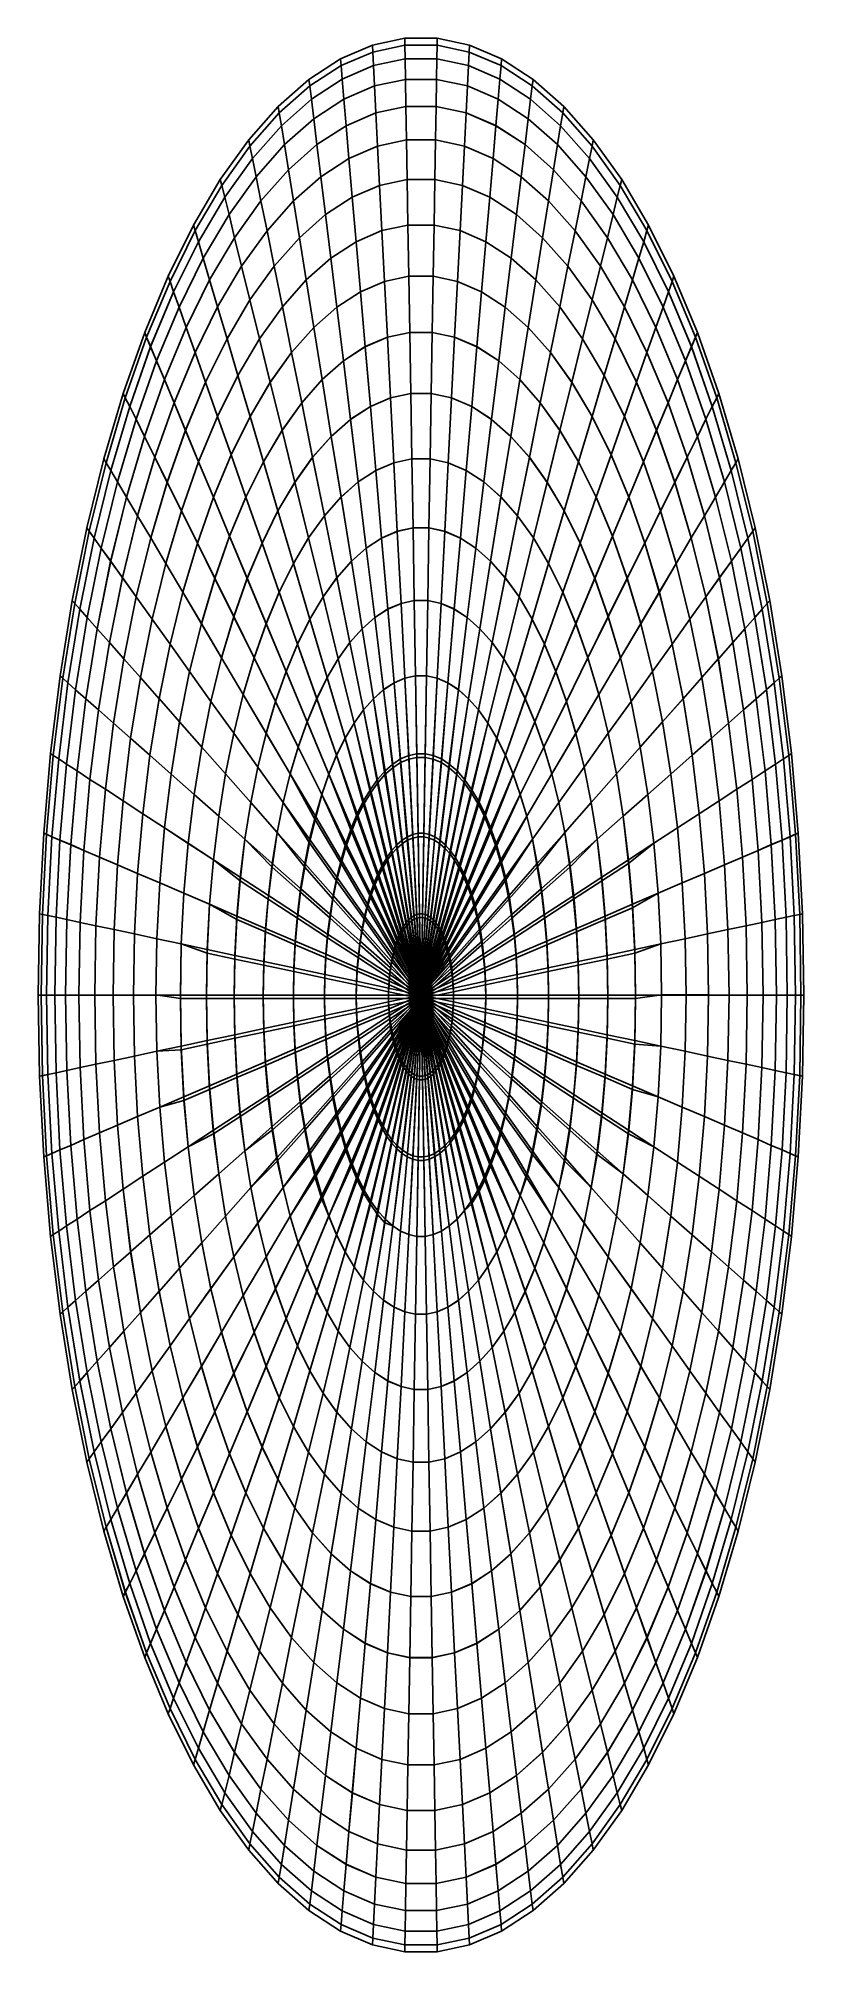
# Model space of a CAD drawing. Extents: x 1.41 to 2.01, y -0.74 to 0.76.
import ezdxf

# ---------------------------------------------------------------- set-up
doc = ezdxf.new("R2010")
doc.units = 0
doc.layers.add('HEART', color=12, linetype='CONTINUOUS')

msp = doc.modelspace()

# ---------------------------------------------------------------- meshes
at = {"layer": 'HEART'}
mesh = msp.add_polyface(dxfattribs=at)
corners = [(1.7192, 0.6146, 1.3737), (1.7198, 0.6502, 1.4211), (1.6981, 0.6502, 1.4211), (1.6987, 0.6146, 1.3737), (1.6765, 0.6456, 1.4206), (1.6783, 0.6103, 1.3729), (1.7203, 0.6812, 1.4684), (1.6976, 0.6812, 1.4684), (1.6749, 0.6764, 1.4681), (1.6525, 0.6668, 1.4673), (1.6551, 0.6365, 1.4194), (1.6305, 0.6525, 1.466), (1.6342, 0.6228, 1.4174), (1.6972, 0.7074, 1.5158), (1.6736, 0.7024, 1.5157), (1.6503, 0.6924, 1.5154), (1.6275, 0.6776, 1.5146), (1.6968, 0.7286, 1.5637), (1.6725, 0.7235, 1.5638), (1.6485, 0.7132, 1.5638), (1.7211, 0.7286, 1.5637), (1.7214, 0.7446, 1.6123), (1.6965, 0.7446, 1.6123), (1.6717, 0.7394, 1.6126), (1.6472, 0.7289, 1.6129), (1.7216, 0.7554, 1.6619), (1.6963, 0.7554, 1.6619), (1.6712, 0.75, 1.6622), (1.6463, 0.7394, 1.6628), (1.7217, 0.7608, 1.7122), (1.6962, 0.7608, 1.7122), (1.6709, 0.7554, 1.7126), (1.6458, 0.7447, 1.7132), (1.7217, 0.7608, 1.7631), (1.6962, 0.7608, 1.7631), (1.6709, 0.7554, 1.7635), (1.6458, 0.7447, 1.7642), (1.7216, 0.7554, 1.8143), (1.6963, 0.7554, 1.8143), (1.6712, 0.75, 1.8146), (1.6463, 0.7394, 1.8152), (1.7214, 0.7447, 1.8651), (1.6965, 0.7447, 1.8651), (1.6717, 0.7394, 1.8654), (1.6472, 0.7289, 1.8657), (1.7211, 0.7286, 1.9151), (1.6968, 0.7286, 1.9151), (1.6725, 0.7235, 1.9151), (1.6485, 0.7132, 1.9152), (1.6972, 0.7074, 1.9632), (1.6736, 0.7024, 1.9631), (1.6503, 0.6924, 1.9628), (1.6976, 0.6812, 2.0086), (1.6749, 0.6764, 2.0083), (1.6525, 0.6668, 2.0076), (1.6305, 0.6525, 2.0062), (1.6275, 0.6776, 1.962), (1.7203, 0.6812, 2.0086), (1.7198, 0.6502, 2.0503), (1.6981, 0.6502, 2.0503), (1.6765, 0.6456, 2.0498), (1.6551, 0.6365, 2.0486), (1.6342, 0.6228, 2.0466), (1.7192, 0.6146, 2.0872), (1.6987, 0.6146, 2.0872), (1.6783, 0.6103, 2.0865)]
mesh.append_faces([[corners[k] for k in face] for face in [(0, 1, 2, 3), (3, 2, 4, 5), (1, 6, 7, 2), (2, 7, 8, 4), (4, 8, 9, 10), (10, 9, 11, 12), (7, 13, 14, 8), (8, 14, 15, 9), (9, 15, 16, 11), (13, 17, 18, 14), (14, 18, 19, 15), (20, 21, 22, 17), (17, 22, 23, 18), (18, 23, 24, 19), (21, 25, 26, 22), (22, 26, 27, 23), (23, 27, 28, 24), (25, 29, 30, 26), (26, 30, 31, 27), (27, 31, 32, 28), (29, 33, 34, 30), (30, 34, 35, 31), (31, 35, 36, 32), (33, 37, 38, 34), (34, 38, 39, 35), (35, 39, 40, 36), (37, 41, 42, 38), (38, 42, 43, 39), (39, 43, 44, 40), (41, 45, 46, 42), (42, 46, 47, 43), (43, 47, 48, 44), (46, 49, 50, 47), (47, 50, 51, 48), (49, 52, 53, 50), (50, 53, 54, 51), (51, 54, 55, 56), (57, 58, 59, 52), (52, 59, 60, 53), (53, 60, 61, 54), (54, 61, 62, 55), (58, 63, 64, 59), (59, 64, 65, 60)]])
mesh = msp.add_polyface(dxfattribs=at)
corners = [(1.7598, 0.6016, 1.3713), (1.7628, 0.6365, 1.4194), (1.7414, 0.6456, 1.4206), (1.7396, 0.6103, 1.3729), (1.7198, 0.6502, 1.4211), (1.7192, 0.6146, 1.3737), (1.7838, 0.6228, 1.4174), (1.7874, 0.6525, 1.466), (1.7654, 0.6668, 1.4673), (1.743, 0.6764, 1.4681), (1.7203, 0.6812, 1.4684), (1.7905, 0.6776, 1.5146), (1.7676, 0.6924, 1.5154), (1.7443, 0.7024, 1.5157), (1.7208, 0.7074, 1.5158), (1.6972, 0.7074, 1.5158), (1.6976, 0.6812, 1.4684), (1.793, 0.6978, 1.5636), (1.7694, 0.7132, 1.5638), (1.7454, 0.7235, 1.5638), (1.7211, 0.7286, 1.5637), (1.6968, 0.7286, 1.5637), (1.7948, 0.7132, 1.6131), (1.7708, 0.7289, 1.6129), (1.7462, 0.7394, 1.6126), (1.7214, 0.7446, 1.6123), (1.7961, 0.7235, 1.6632), (1.7717, 0.7394, 1.6628), (1.7468, 0.75, 1.6622), (1.7216, 0.7554, 1.6619), (1.7721, 0.7447, 1.7132), (1.747, 0.7554, 1.7126), (1.7217, 0.7608, 1.7122), (1.7721, 0.7447, 1.7642), (1.747, 0.7554, 1.7635), (1.7217, 0.7608, 1.7631), (1.7717, 0.7394, 1.8152), (1.7468, 0.75, 1.8146), (1.7216, 0.7554, 1.8143), (1.7708, 0.7289, 1.8657), (1.7462, 0.7394, 1.8654), (1.7214, 0.7447, 1.8651), (1.7948, 0.7132, 1.8659), (1.793, 0.6978, 1.915), (1.7694, 0.7132, 1.9152), (1.7454, 0.7235, 1.9151), (1.7211, 0.7286, 1.9151), (1.7905, 0.6776, 1.962), (1.7676, 0.6925, 1.9628), (1.7443, 0.7024, 1.9631), (1.7208, 0.7074, 1.9632), (1.6972, 0.7074, 1.9632), (1.6968, 0.7286, 1.9151), (1.7874, 0.6525, 2.0062), (1.7654, 0.6668, 2.0076), (1.743, 0.6764, 2.0083), (1.7203, 0.6812, 2.0086), (1.6976, 0.6812, 2.0086), (1.7838, 0.6228, 2.0466), (1.7628, 0.6365, 2.0486), (1.7414, 0.6456, 2.0498), (1.7198, 0.6502, 2.0503), (1.7598, 0.6016, 2.0849), (1.7396, 0.6103, 2.0865), (1.7192, 0.6146, 2.0872)]
mesh.append_faces([[corners[k] for k in face] for face in [(0, 1, 2, 3), (3, 2, 4, 5), (6, 7, 8, 1), (1, 8, 9, 2), (2, 9, 10, 4), (7, 11, 12, 8), (8, 12, 13, 9), (9, 13, 14, 10), (10, 14, 15, 16), (11, 17, 18, 12), (12, 18, 19, 13), (13, 19, 20, 14), (14, 20, 21, 15), (17, 22, 23, 18), (18, 23, 24, 19), (19, 24, 25, 20), (22, 26, 27, 23), (23, 27, 28, 24), (24, 28, 29, 25), (27, 30, 31, 28), (28, 31, 32, 29), (30, 33, 34, 31), (31, 34, 35, 32), (33, 36, 37, 34), (34, 37, 38, 35), (36, 39, 40, 37), (37, 40, 41, 38), (42, 43, 44, 39), (39, 44, 45, 40), (40, 45, 46, 41), (43, 47, 48, 44), (44, 48, 49, 45), (45, 49, 50, 46), (46, 50, 51, 52), (47, 53, 54, 48), (48, 54, 55, 49), (49, 55, 56, 50), (50, 56, 57, 51), (53, 58, 59, 54), (54, 59, 60, 55), (55, 60, 61, 56), (59, 62, 63, 60), (60, 63, 64, 61)]])
mesh = msp.add_polyface(dxfattribs=at)
corners = [(1.6305, 0.6525, 1.466), (1.6275, 0.6776, 1.5146), (1.6052, 0.6579, 1.513), (1.6091, 0.6335, 1.4637), (1.5836, 0.6335, 1.5102), (1.5884, 0.6101, 1.46), (1.6503, 0.6924, 1.5154), (1.6485, 0.7132, 1.5638), (1.625, 0.6978, 1.5636), (1.602, 0.6776, 1.5627), (1.5798, 0.6525, 1.5606), (1.6472, 0.7289, 1.6129), (1.6231, 0.7132, 1.6131), (1.5996, 0.6924, 1.6127), (1.5769, 0.6668, 1.6113), (1.5552, 0.6365, 1.6081), (1.5586, 0.6228, 1.5568), (1.6463, 0.7394, 1.6628), (1.6218, 0.7235, 1.6632), (1.598, 0.7024, 1.6632), (1.575, 0.6764, 1.6622), (1.5529, 0.6456, 1.6595), (1.6458, 0.7447, 1.7132), (1.6212, 0.7286, 1.7139), (1.5972, 0.7074, 1.714), (1.574, 0.6812, 1.7132), (1.5518, 0.6502, 1.7107), (1.5307, 0.6146, 1.706), (1.532, 0.6103, 1.6545), (1.6458, 0.7447, 1.7642), (1.6212, 0.7286, 1.7648), (1.5972, 0.7074, 1.765), (1.574, 0.6812, 1.7641), (1.5518, 0.6502, 1.7617), (1.5307, 0.6146, 1.7569), (1.6463, 0.7394, 1.8152), (1.6218, 0.7235, 1.8157), (1.598, 0.7024, 1.8156), (1.575, 0.6764, 1.8146), (1.5529, 0.6456, 1.8119), (1.532, 0.6103, 1.8069), (1.6472, 0.7289, 1.8657), (1.6231, 0.7132, 1.8659), (1.5996, 0.6924, 1.8655), (1.5769, 0.6668, 1.8641), (1.5552, 0.6365, 1.8609), (1.6485, 0.7132, 1.9152), (1.625, 0.6978, 1.915), (1.602, 0.6776, 1.9141), (1.5798, 0.6525, 1.912), (1.5586, 0.6228, 1.9082), (1.6503, 0.6924, 1.9628), (1.6275, 0.6776, 1.962), (1.6052, 0.6579, 1.9605), (1.5836, 0.6336, 1.9576), (1.563, 0.6047, 1.9531), (1.6305, 0.6525, 2.0062), (1.6091, 0.6336, 2.0039), (1.5884, 0.6101, 2.0003), (1.6342, 0.6228, 2.0466), (1.6137, 0.6047, 2.0435)]
mesh.append_faces([[corners[k] for k in face] for face in [(0, 1, 2, 3), (3, 2, 4, 5), (6, 7, 8, 1), (1, 8, 9, 2), (2, 9, 10, 4), (7, 11, 12, 8), (8, 12, 13, 9), (9, 13, 14, 10), (10, 14, 15, 16), (11, 17, 18, 12), (12, 18, 19, 13), (13, 19, 20, 14), (14, 20, 21, 15), (17, 22, 23, 18), (18, 23, 24, 19), (19, 24, 25, 20), (20, 25, 26, 21), (21, 26, 27, 28), (22, 29, 30, 23), (23, 30, 31, 24), (24, 31, 32, 25), (25, 32, 33, 26), (26, 33, 34, 27), (29, 35, 36, 30), (30, 36, 37, 31), (31, 37, 38, 32), (32, 38, 39, 33), (33, 39, 40, 34), (35, 41, 42, 36), (36, 42, 43, 37), (37, 43, 44, 38), (38, 44, 45, 39), (41, 46, 47, 42), (42, 47, 48, 43), (43, 48, 49, 44), (44, 49, 50, 45), (46, 51, 52, 47), (47, 52, 53, 48), (48, 53, 54, 49), (49, 54, 55, 50), (52, 56, 57, 53), (53, 57, 58, 54), (56, 59, 60, 57)]])
mesh = msp.add_polyface(dxfattribs=at)
corners = [(1.8042, 0.6047, 1.4143), (1.8088, 0.6335, 1.4637), (1.7874, 0.6525, 1.466), (1.7838, 0.6228, 1.4174), (1.8296, 0.6101, 1.46), (1.8343, 0.6335, 1.5102), (1.8128, 0.6579, 1.513), (1.7905, 0.6776, 1.5146), (1.8549, 0.6047, 1.5056), (1.8594, 0.6228, 1.5568), (1.8381, 0.6525, 1.5606), (1.8159, 0.6776, 1.5627), (1.793, 0.6978, 1.5636), (1.8627, 0.6365, 1.6081), (1.841, 0.6668, 1.6113), (1.8183, 0.6924, 1.6127), (1.7948, 0.7132, 1.6131), (1.8834, 0.6016, 1.6027), (1.8859, 0.6103, 1.6545), (1.865, 0.6456, 1.6595), (1.8429, 0.6764, 1.6622), (1.8199, 0.7024, 1.6632), (1.7961, 0.7235, 1.6632), (1.8872, 0.6146, 1.706), (1.8661, 0.6502, 1.7107), (1.8439, 0.6812, 1.7132), (1.8207, 0.7074, 1.714), (1.7967, 0.7286, 1.7139), (1.7721, 0.7447, 1.7132), (1.7717, 0.7394, 1.6628), (1.8872, 0.6146, 1.7569), (1.8661, 0.6502, 1.7617), (1.8439, 0.6812, 1.7641), (1.8207, 0.7074, 1.765), (1.7967, 0.7286, 1.7648), (1.7721, 0.7447, 1.7642), (1.8859, 0.6103, 1.8069), (1.865, 0.6456, 1.8119), (1.8429, 0.6764, 1.8146), (1.8199, 0.7024, 1.8156), (1.7961, 0.7235, 1.8157), (1.7717, 0.7394, 1.8152), (1.8834, 0.6016, 1.8555), (1.8627, 0.6365, 1.8609), (1.841, 0.6668, 1.8641), (1.8183, 0.6924, 1.8655), (1.7948, 0.7132, 1.8659), (1.7708, 0.7289, 1.8657), (1.8795, 0.5887, 1.9021), (1.8594, 0.6228, 1.9082), (1.8381, 0.6525, 1.912), (1.8159, 0.6776, 1.9141), (1.793, 0.6978, 1.915), (1.8549, 0.6047, 1.9531), (1.8343, 0.6336, 1.9577), (1.8128, 0.6579, 1.9605), (1.7905, 0.6776, 1.962), (1.8296, 0.6101, 2.0003), (1.8088, 0.6336, 2.0039), (1.7874, 0.6525, 2.0062), (1.8042, 0.6047, 2.0435), (1.7838, 0.6228, 2.0466)]
mesh.append_faces([[corners[k] for k in face] for face in [(0, 1, 2, 3), (4, 5, 6, 1), (1, 6, 7, 2), (8, 9, 10, 5), (5, 10, 11, 6), (6, 11, 12, 7), (9, 13, 14, 10), (10, 14, 15, 11), (11, 15, 16, 12), (17, 18, 19, 13), (13, 19, 20, 14), (14, 20, 21, 15), (15, 21, 22, 16), (18, 23, 24, 19), (19, 24, 25, 20), (20, 25, 26, 21), (21, 26, 27, 22), (22, 27, 28, 29), (23, 30, 31, 24), (24, 31, 32, 25), (25, 32, 33, 26), (26, 33, 34, 27), (27, 34, 35, 28), (30, 36, 37, 31), (31, 37, 38, 32), (32, 38, 39, 33), (33, 39, 40, 34), (34, 40, 41, 35), (36, 42, 43, 37), (37, 43, 44, 38), (38, 44, 45, 39), (39, 45, 46, 40), (40, 46, 47, 41), (42, 48, 49, 43), (43, 49, 50, 44), (44, 50, 51, 45), (45, 51, 52, 46), (49, 53, 54, 50), (50, 54, 55, 51), (51, 55, 56, 52), (54, 57, 58, 55), (55, 58, 59, 56), (58, 60, 61, 59)]])
mesh = msp.add_polyface(dxfattribs=at)
corners = [(1.5825, 0.5256, 1.352), (1.575, 0.556, 1.4034), (1.5571, 0.5256, 1.3947), (1.5655, 0.4969, 1.3425), (1.5685, 0.5824, 1.4545), (1.5497, 0.5506, 1.4468), (1.532, 0.5149, 1.4363), (1.5402, 0.4916, 1.3834), (1.5884, 0.6101, 1.46), (1.5836, 0.6335, 1.5102), (1.563, 0.6047, 1.5056), (1.5434, 0.5717, 1.4988), (1.5251, 0.5345, 1.4891), (1.508, 0.4937, 1.476), (1.5156, 0.4755, 1.4225), (1.5798, 0.6525, 1.5606), (1.5586, 0.6228, 1.5568), (1.5384, 0.5887, 1.5507), (1.5195, 0.5505, 1.5418), (1.5019, 0.5083, 1.5294), (1.5552, 0.6365, 1.6081), (1.5346, 0.6016, 1.6027), (1.5152, 0.5625, 1.5943), (1.4972, 0.5194, 1.5824), (1.5529, 0.6456, 1.6595), (1.532, 0.6103, 1.6545), (1.5124, 0.5706, 1.6466), (1.4941, 0.5269, 1.635), (1.5307, 0.6146, 1.706), (1.5109, 0.5746, 1.6983), (1.4926, 0.5306, 1.687), (1.4758, 0.4829, 1.6715), (1.4774, 0.4795, 1.6194), (1.5307, 0.6146, 1.7569), (1.5109, 0.5746, 1.7492), (1.4926, 0.5306, 1.7379), (1.4758, 0.4829, 1.7224), (1.532, 0.6103, 1.8069), (1.5124, 0.5706, 1.799), (1.4941, 0.5269, 1.7875), (1.4774, 0.4795, 1.7718), (1.5529, 0.6456, 1.8119), (1.5552, 0.6365, 1.8609), (1.5346, 0.6016, 1.8555), (1.5152, 0.5625, 1.8471), (1.4972, 0.5195, 1.8352), (1.4808, 0.4727, 1.8193), (1.5586, 0.6228, 1.9082), (1.5384, 0.5887, 1.9021), (1.5195, 0.5505, 1.8932), (1.5019, 0.5084, 1.8807), (1.563, 0.6047, 1.9531), (1.5434, 0.5717, 1.9462), (1.5251, 0.5346, 1.9365), (1.508, 0.4937, 1.9234), (1.5685, 0.5824, 1.9948), (1.5497, 0.5506, 1.987), (1.532, 0.5149, 1.9765), (1.5156, 0.4755, 1.9628), (1.575, 0.556, 2.0326), (1.5571, 0.5256, 2.0239), (1.5402, 0.4916, 2.0125), (1.5825, 0.5256, 2.0656), (1.5655, 0.497, 2.0561)]
mesh.append_faces([[corners[k] for k in face] for face in [(0, 1, 2, 3), (1, 4, 5, 2), (2, 5, 6, 7), (8, 9, 10, 4), (4, 10, 11, 5), (5, 11, 12, 6), (6, 12, 13, 14), (9, 15, 16, 10), (10, 16, 17, 11), (11, 17, 18, 12), (12, 18, 19, 13), (16, 20, 21, 17), (17, 21, 22, 18), (18, 22, 23, 19), (20, 24, 25, 21), (21, 25, 26, 22), (22, 26, 27, 23), (25, 28, 29, 26), (26, 29, 30, 27), (27, 30, 31, 32), (28, 33, 34, 29), (29, 34, 35, 30), (30, 35, 36, 31), (33, 37, 38, 34), (34, 38, 39, 35), (35, 39, 40, 36), (41, 42, 43, 37), (37, 43, 44, 38), (38, 44, 45, 39), (39, 45, 46, 40), (42, 47, 48, 43), (43, 48, 49, 44), (44, 49, 50, 45), (47, 51, 52, 48), (48, 52, 53, 49), (49, 53, 54, 50), (51, 55, 56, 52), (52, 56, 57, 53), (53, 57, 58, 54), (55, 59, 60, 56), (56, 60, 61, 57), (59, 62, 63, 60)]])
mesh = msp.add_polyface(dxfattribs=at)
corners = [(1.701, 0.4829, 1.2253), (1.7002, 0.5306, 1.2762), (1.6826, 0.5269, 1.275), (1.685, 0.4795, 1.224), (1.6994, 0.5746, 1.3255), (1.6804, 0.5706, 1.3245), (1.6615, 0.5625, 1.3225), (1.6652, 0.5194, 1.2726), (1.643, 0.5505, 1.3193), (1.6482, 0.5083, 1.2689), (1.625, 0.5345, 1.3146), (1.6316, 0.4937, 1.2637), (1.6076, 0.5149, 1.3084), (1.6155, 0.4755, 1.2568), (1.7185, 0.5746, 1.3255), (1.7192, 0.6146, 1.3737), (1.6987, 0.6146, 1.3737), (1.6783, 0.6103, 1.3729), (1.6582, 0.6016, 1.3713), (1.6383, 0.5887, 1.3687), (1.619, 0.5717, 1.3648), (1.6004, 0.5506, 1.3593), (1.5825, 0.5256, 1.352), (1.5909, 0.4915, 1.3003), (1.6765, 0.6456, 1.4206), (1.6551, 0.6365, 1.4194), (1.6342, 0.6228, 1.4174), (1.6137, 0.6047, 1.4143), (1.594, 0.5824, 1.4098), (1.575, 0.556, 1.4034), (1.6305, 0.6525, 1.466), (1.6091, 0.6335, 1.4637), (1.5884, 0.6101, 1.46), (1.5685, 0.5824, 1.4545), (1.5836, 0.6336, 1.9576), (1.5884, 0.6101, 2.0003), (1.5685, 0.5824, 1.9948), (1.563, 0.6047, 1.9531), (1.6091, 0.6336, 2.0039), (1.6137, 0.6047, 2.0435), (1.594, 0.5824, 2.039), (1.575, 0.556, 2.0326), (1.6765, 0.6456, 2.0498), (1.6783, 0.6103, 2.0865), (1.6582, 0.6016, 2.0849), (1.6551, 0.6365, 2.0486), (1.6383, 0.5887, 2.0822), (1.6342, 0.6228, 2.0466), (1.619, 0.5717, 2.0783), (1.6004, 0.5506, 2.0729), (1.5825, 0.5256, 2.0656), (1.7192, 0.6146, 2.0872), (1.7185, 0.5747, 2.1183), (1.6994, 0.5747, 2.1183), (1.6987, 0.6146, 2.0872), (1.6804, 0.5706, 2.1173), (1.6615, 0.5625, 2.1153), (1.643, 0.5505, 2.1121), (1.625, 0.5346, 2.1075), (1.6076, 0.5149, 2.1012), (1.5909, 0.4916, 2.0931), (1.7002, 0.5306, 2.1425), (1.6826, 0.5269, 2.1413), (1.6652, 0.5195, 2.1389), (1.6482, 0.5084, 2.1352), (1.6316, 0.4937, 2.13), (1.6155, 0.4755, 2.1231), (1.701, 0.4829, 2.1589), (1.685, 0.4795, 2.1576), (1.6693, 0.4727, 2.1549)]
mesh.append_faces([[corners[k] for k in face] for face in [(0, 1, 2, 3), (1, 4, 5, 2), (2, 5, 6, 7), (7, 6, 8, 9), (9, 8, 10, 11), (11, 10, 12, 13), (14, 15, 16, 4), (4, 16, 17, 5), (5, 17, 18, 6), (6, 18, 19, 8), (8, 19, 20, 10), (10, 20, 21, 12), (12, 21, 22, 23), (17, 24, 25, 18), (18, 25, 26, 19), (19, 26, 27, 20), (20, 27, 28, 21), (21, 28, 29, 22), (26, 30, 31, 27), (27, 31, 32, 28), (28, 32, 33, 29), (34, 35, 36, 37), (38, 39, 40, 35), (35, 40, 41, 36), (42, 43, 44, 45), (45, 44, 46, 47), (47, 46, 48, 39), (39, 48, 49, 40), (40, 49, 50, 41), (51, 52, 53, 54), (54, 53, 55, 43), (43, 55, 56, 44), (44, 56, 57, 46), (46, 57, 58, 48), (48, 58, 59, 49), (49, 59, 60, 50), (53, 61, 62, 55), (55, 62, 63, 56), (56, 63, 64, 57), (57, 64, 65, 58), (58, 65, 66, 59), (61, 67, 68, 62), (62, 68, 69, 63)]])
mesh = msp.add_polyface(dxfattribs=at)
corners = [(1.7487, 0.4727, 1.2213), (1.7527, 0.5194, 1.2726), (1.7353, 0.5269, 1.275), (1.7329, 0.4795, 1.224), (1.7178, 0.5306, 1.2762), (1.717, 0.4829, 1.2253), (1.7002, 0.5306, 1.2762), (1.701, 0.4829, 1.2253), (1.8024, 0.4755, 1.2568), (1.8104, 0.5149, 1.3084), (1.7929, 0.5345, 1.3146), (1.7864, 0.4937, 1.2637), (1.7749, 0.5505, 1.3193), (1.7698, 0.5083, 1.2689), (1.7564, 0.5625, 1.3225), (1.7376, 0.5706, 1.3245), (1.7185, 0.5746, 1.3255), (1.6994, 0.5746, 1.3255), (1.8429, 0.4648, 1.2901), (1.8524, 0.4969, 1.3425), (1.8354, 0.5256, 1.352), (1.827, 0.4915, 1.3003), (1.8176, 0.5506, 1.3593), (1.7989, 0.5717, 1.3648), (1.7796, 0.5887, 1.3687), (1.7598, 0.6016, 1.3713), (1.7396, 0.6103, 1.3729), (1.7192, 0.6146, 1.3737), (1.8429, 0.556, 1.4034), (1.824, 0.5824, 1.4098), (1.8042, 0.6047, 1.4143), (1.7838, 0.6228, 1.4174), (1.7628, 0.6365, 1.4194), (1.8494, 0.5824, 1.4545), (1.8296, 0.6101, 1.46), (1.8088, 0.6335, 1.4637), (1.8494, 0.5824, 1.9948), (1.8429, 0.556, 2.0326), (1.824, 0.5824, 2.039), (1.8296, 0.6101, 2.0003), (1.8042, 0.6047, 2.0435), (1.8088, 0.6336, 2.0039), (1.8354, 0.5256, 2.0656), (1.8176, 0.5506, 2.0729), (1.7989, 0.5717, 2.0783), (1.7796, 0.5887, 2.0822), (1.7838, 0.6228, 2.0466), (1.7598, 0.6016, 2.0849), (1.7628, 0.6365, 2.0486), (1.827, 0.4916, 2.0931), (1.8104, 0.5149, 2.1012), (1.7929, 0.5346, 2.1075), (1.7749, 0.5505, 2.1121), (1.7564, 0.5625, 2.1153), (1.7376, 0.5706, 2.1173), (1.7396, 0.6103, 2.0865), (1.7185, 0.5747, 2.1183), (1.7192, 0.6146, 2.0872), (1.8024, 0.4755, 2.1231), (1.7864, 0.4937, 2.13), (1.7698, 0.5084, 2.1352), (1.7527, 0.5195, 2.1389), (1.7353, 0.5269, 2.1413), (1.7178, 0.5306, 2.1425), (1.7002, 0.5306, 2.1425), (1.6994, 0.5747, 2.1183), (1.7487, 0.4727, 2.1549), (1.7329, 0.4795, 2.1576), (1.717, 0.4829, 2.1589), (1.701, 0.4829, 2.1589)]
mesh.append_faces([[corners[k] for k in face] for face in [(0, 1, 2, 3), (3, 2, 4, 5), (5, 4, 6, 7), (8, 9, 10, 11), (11, 10, 12, 13), (13, 12, 14, 1), (1, 14, 15, 2), (2, 15, 16, 4), (4, 16, 17, 6), (18, 19, 20, 21), (21, 20, 22, 9), (9, 22, 23, 10), (10, 23, 24, 12), (12, 24, 25, 14), (14, 25, 26, 15), (15, 26, 27, 16), (20, 28, 29, 22), (22, 29, 30, 23), (23, 30, 31, 24), (24, 31, 32, 25), (28, 33, 34, 29), (29, 34, 35, 30), (36, 37, 38, 39), (39, 38, 40, 41), (37, 42, 43, 38), (38, 43, 44, 40), (40, 44, 45, 46), (46, 45, 47, 48), (42, 49, 50, 43), (43, 50, 51, 44), (44, 51, 52, 45), (45, 52, 53, 47), (47, 53, 54, 55), (55, 54, 56, 57), (50, 58, 59, 51), (51, 59, 60, 52), (52, 60, 61, 53), (53, 61, 62, 54), (54, 62, 63, 56), (56, 63, 64, 65), (61, 66, 67, 62), (62, 67, 68, 63), (63, 68, 69, 64)]])
mesh = msp.add_polyface(dxfattribs=at)
corners = [(1.8683, 0.4648, 1.3304), (1.8777, 0.4916, 1.3834), (1.8609, 0.5256, 1.3947), (1.8524, 0.4969, 1.3425), (1.8429, 0.556, 1.4034), (1.8354, 0.5256, 1.352), (1.8859, 0.5149, 1.4363), (1.8683, 0.5506, 1.4468), (1.8494, 0.5824, 1.4545), (1.9024, 0.4755, 1.4225), (1.9099, 0.4937, 1.476), (1.8929, 0.5345, 1.4891), (1.8745, 0.5717, 1.4988), (1.8549, 0.6047, 1.5056), (1.8343, 0.6335, 1.5102), (1.8296, 0.6101, 1.46), (1.9161, 0.5083, 1.5294), (1.8985, 0.5505, 1.5418), (1.8795, 0.5887, 1.5507), (1.8594, 0.6228, 1.5568), (1.9207, 0.5194, 1.5824), (1.9027, 0.5625, 1.5943), (1.8834, 0.6016, 1.6027), (1.8627, 0.6365, 1.6081), (1.9371, 0.4727, 1.5665), (1.9405, 0.4795, 1.6194), (1.9238, 0.5269, 1.635), (1.9056, 0.5706, 1.6466), (1.8859, 0.6103, 1.6545), (1.9422, 0.4829, 1.6715), (1.9254, 0.5306, 1.687), (1.907, 0.5746, 1.6983), (1.8872, 0.6146, 1.706), (1.9422, 0.4829, 1.7224), (1.9254, 0.5306, 1.7379), (1.907, 0.5746, 1.7492), (1.8872, 0.6146, 1.7569), (1.9405, 0.4795, 1.7718), (1.9238, 0.5269, 1.7875), (1.9056, 0.5706, 1.799), (1.8859, 0.6103, 1.8069), (1.9371, 0.4727, 1.8193), (1.9207, 0.5195, 1.8352), (1.9027, 0.5625, 1.8471), (1.8834, 0.6016, 1.8555), (1.9161, 0.5084, 1.8807), (1.8985, 0.5505, 1.8932), (1.8795, 0.5887, 1.9021), (1.9099, 0.4937, 1.9234), (1.8929, 0.5346, 1.9365), (1.8745, 0.5717, 1.9462), (1.8549, 0.6047, 1.9531), (1.8594, 0.6228, 1.9082), (1.9024, 0.4755, 1.9628), (1.8859, 0.5149, 1.9765), (1.8683, 0.5506, 1.987), (1.8494, 0.5824, 1.9948), (1.8296, 0.6101, 2.0003), (1.8343, 0.6336, 1.9577), (1.8777, 0.4916, 2.0125), (1.8609, 0.5256, 2.0239), (1.8429, 0.556, 2.0326), (1.8683, 0.4648, 2.044), (1.8524, 0.497, 2.0561), (1.8354, 0.5256, 2.0656), (1.8429, 0.4648, 2.0829), (1.827, 0.4916, 2.0931)]
mesh.append_faces([[corners[k] for k in face] for face in [(0, 1, 2, 3), (3, 2, 4, 5), (1, 6, 7, 2), (2, 7, 8, 4), (9, 10, 11, 6), (6, 11, 12, 7), (7, 12, 13, 8), (8, 13, 14, 15), (10, 16, 17, 11), (11, 17, 18, 12), (12, 18, 19, 13), (16, 20, 21, 17), (17, 21, 22, 18), (18, 22, 23, 19), (24, 25, 26, 20), (20, 26, 27, 21), (21, 27, 28, 22), (25, 29, 30, 26), (26, 30, 31, 27), (27, 31, 32, 28), (29, 33, 34, 30), (30, 34, 35, 31), (31, 35, 36, 32), (33, 37, 38, 34), (34, 38, 39, 35), (35, 39, 40, 36), (37, 41, 42, 38), (38, 42, 43, 39), (39, 43, 44, 40), (42, 45, 46, 43), (43, 46, 47, 44), (45, 48, 49, 46), (46, 49, 50, 47), (47, 50, 51, 52), (48, 53, 54, 49), (49, 54, 55, 50), (50, 55, 56, 51), (51, 56, 57, 58), (54, 59, 60, 55), (55, 60, 61, 56), (59, 62, 63, 60), (60, 63, 64, 61), (63, 65, 66, 64)]])
mesh = msp.add_polyface(dxfattribs=at)
corners = [(1.5718, 0.4017, 1.2243), (1.5602, 0.4348, 1.2774), (1.5464, 0.4017, 1.2621), (1.5591, 0.3712, 1.2089), (1.5496, 0.4648, 1.3304), (1.5348, 0.4294, 1.3155), (1.5213, 0.3909, 1.2976), (1.5338, 0.3658, 1.2442), (1.5655, 0.4969, 1.3425), (1.5571, 0.5256, 1.3947), (1.5402, 0.4916, 1.3834), (1.5245, 0.454, 1.369), (1.5102, 0.4133, 1.3514), (1.532, 0.5149, 1.4363), (1.5156, 0.4755, 1.4225), (1.5006, 0.4329, 1.4053), (1.487, 0.3871, 1.3844), (1.4973, 0.3698, 1.3304), (1.508, 0.4937, 1.476), (1.4924, 0.4493, 1.4593), (1.4783, 0.4018, 1.4386), (1.5019, 0.5083, 1.5294), (1.4858, 0.4627, 1.5131), (1.4713, 0.4137, 1.4926), (1.4972, 0.5194, 1.5824), (1.4808, 0.4727, 1.5665), (1.466, 0.4227, 1.5463), (1.4529, 0.3697, 1.5218), (1.4585, 0.3619, 1.4681), (1.4941, 0.5269, 1.635), (1.4774, 0.4795, 1.6194), (1.4624, 0.4287, 1.5994), (1.4492, 0.375, 1.575), (1.4758, 0.4829, 1.6715), (1.4606, 0.4317, 1.6516), (1.4473, 0.3776, 1.6272), (1.4758, 0.4829, 1.7224), (1.4606, 0.4317, 1.7025), (1.4473, 0.3776, 1.6781), (1.4774, 0.4795, 1.7718), (1.4624, 0.4287, 1.7518), (1.4492, 0.375, 1.7274), (1.4808, 0.4727, 1.8193), (1.466, 0.4227, 1.7991), (1.4529, 0.3697, 1.7746), (1.4972, 0.5195, 1.8352), (1.5019, 0.5084, 1.8807), (1.4858, 0.4627, 1.8644), (1.4713, 0.4137, 1.844), (1.4585, 0.3619, 1.8195), (1.508, 0.4937, 1.9234), (1.4924, 0.4493, 1.9067), (1.4783, 0.4018, 1.886), (1.4659, 0.3515, 1.8614), (1.5156, 0.4755, 1.9628), (1.5005, 0.4329, 1.9456), (1.487, 0.3872, 1.9247), (1.532, 0.5149, 1.9765), (1.5402, 0.4916, 2.0125), (1.5245, 0.4541, 1.9982), (1.5102, 0.4134, 1.9806), (1.4973, 0.3698, 1.9596), (1.5571, 0.5256, 2.0239), (1.5655, 0.497, 2.0561), (1.5496, 0.4648, 2.044), (1.5348, 0.4294, 2.0291), (1.5213, 0.391, 2.0112), (1.5602, 0.4348, 2.0702), (1.5464, 0.4017, 2.055), (1.5338, 0.3658, 2.037)]
mesh.append_faces([[corners[k] for k in face] for face in [(0, 1, 2, 3), (1, 4, 5, 2), (2, 5, 6, 7), (8, 9, 10, 4), (4, 10, 11, 5), (5, 11, 12, 6), (10, 13, 14, 11), (11, 14, 15, 12), (12, 15, 16, 17), (14, 18, 19, 15), (15, 19, 20, 16), (18, 21, 22, 19), (19, 22, 23, 20), (21, 24, 25, 22), (22, 25, 26, 23), (23, 26, 27, 28), (24, 29, 30, 25), (25, 30, 31, 26), (26, 31, 32, 27), (30, 33, 34, 31), (31, 34, 35, 32), (33, 36, 37, 34), (34, 37, 38, 35), (36, 39, 40, 37), (37, 40, 41, 38), (39, 42, 43, 40), (40, 43, 44, 41), (45, 46, 47, 42), (42, 47, 48, 43), (43, 48, 49, 44), (46, 50, 51, 47), (47, 51, 52, 48), (48, 52, 53, 49), (50, 54, 55, 51), (51, 55, 56, 52), (57, 58, 59, 54), (54, 59, 60, 55), (55, 60, 61, 56), (62, 63, 64, 58), (58, 64, 65, 59), (59, 65, 66, 60), (64, 67, 68, 65), (65, 68, 69, 66)]])
mesh = msp.add_polyface(dxfattribs=at)
corners = [(1.7028, 0.3776, 1.1181), (1.7018, 0.4317, 1.1726), (1.6876, 0.4287, 1.1712), (1.6904, 0.3749, 1.1167), (1.6736, 0.4227, 1.1684), (1.6781, 0.3697, 1.1138), (1.6598, 0.4137, 1.1641), (1.6661, 0.3619, 1.1096), (1.701, 0.4829, 1.2253), (1.685, 0.4795, 1.224), (1.6693, 0.4727, 1.2213), (1.6538, 0.4626, 1.2172), (1.6387, 0.4493, 1.2116), (1.6463, 0.4018, 1.1583), (1.6241, 0.4328, 1.2043), (1.6333, 0.3871, 1.1509), (1.6102, 0.4133, 1.1952), (1.6209, 0.3698, 1.1417), (1.6826, 0.5269, 1.275), (1.6652, 0.5194, 1.2726), (1.6482, 0.5083, 1.2689), (1.6316, 0.4937, 1.2637), (1.6155, 0.4755, 1.2568), (1.6001, 0.454, 1.2481), (1.5855, 0.4294, 1.2373), (1.5969, 0.3909, 1.1842), (1.5718, 0.4017, 1.2243), (1.5845, 0.3658, 1.1712), (1.6076, 0.5149, 1.3084), (1.5909, 0.4915, 1.3003), (1.5751, 0.4648, 1.2901), (1.5602, 0.4348, 1.2774), (1.5825, 0.5256, 1.352), (1.5655, 0.4969, 1.3425), (1.5496, 0.4648, 1.3304), (1.5825, 0.5256, 2.0656), (1.5909, 0.4916, 2.0931), (1.5751, 0.4648, 2.0829), (1.5655, 0.497, 2.0561), (1.5602, 0.4348, 2.0702), (1.5496, 0.4648, 2.044), (1.6076, 0.5149, 2.1012), (1.6155, 0.4755, 2.1231), (1.6001, 0.4541, 2.1144), (1.5855, 0.4294, 2.1036), (1.5718, 0.4017, 2.0906), (1.5591, 0.3712, 2.0753), (1.5464, 0.4017, 2.055), (1.6652, 0.5195, 2.1389), (1.6693, 0.4727, 2.1549), (1.6538, 0.4627, 2.1508), (1.6482, 0.5084, 2.1352), (1.6387, 0.4493, 2.1452), (1.6316, 0.4937, 2.13), (1.6241, 0.4329, 2.1379), (1.6102, 0.4134, 2.1289), (1.5969, 0.391, 2.1178), (1.5845, 0.3658, 2.1048), (1.701, 0.4829, 2.1589), (1.7018, 0.4318, 2.1668), (1.6876, 0.4287, 2.1654), (1.685, 0.4795, 2.1576), (1.6736, 0.4227, 2.1626), (1.6598, 0.4137, 2.1583), (1.6463, 0.4019, 2.1525), (1.6333, 0.3872, 2.1451), (1.6209, 0.3698, 2.1359), (1.7028, 0.3776, 2.1657), (1.6904, 0.375, 2.1643), (1.6781, 0.3697, 2.1614), (1.6661, 0.3619, 2.1572), (1.6544, 0.3516, 2.1514)]
mesh.append_faces([[corners[k] for k in face] for face in [(0, 1, 2, 3), (3, 2, 4, 5), (5, 4, 6, 7), (1, 8, 9, 2), (2, 9, 10, 4), (4, 10, 11, 6), (6, 11, 12, 13), (13, 12, 14, 15), (15, 14, 16, 17), (9, 18, 19, 10), (10, 19, 20, 11), (11, 20, 21, 12), (12, 21, 22, 14), (14, 22, 23, 16), (16, 23, 24, 25), (25, 24, 26, 27), (22, 28, 29, 23), (23, 29, 30, 24), (24, 30, 31, 26), (29, 32, 33, 30), (30, 33, 34, 31), (35, 36, 37, 38), (38, 37, 39, 40), (41, 42, 43, 36), (36, 43, 44, 37), (37, 44, 45, 39), (39, 45, 46, 47), (48, 49, 50, 51), (51, 50, 52, 53), (53, 52, 54, 42), (42, 54, 55, 43), (43, 55, 56, 44), (44, 56, 57, 45), (58, 59, 60, 61), (61, 60, 62, 49), (49, 62, 63, 50), (50, 63, 64, 52), (52, 64, 65, 54), (54, 65, 66, 55), (59, 67, 68, 60), (60, 68, 69, 62), (62, 69, 70, 63), (63, 70, 71, 64)]])
mesh = msp.add_polyface(dxfattribs=at)
corners = [(1.7635, 0.3515, 1.1038), (1.7716, 0.4018, 1.1583), (1.7582, 0.4137, 1.1641), (1.7518, 0.3619, 1.1096), (1.7444, 0.4227, 1.1684), (1.7398, 0.3697, 1.1138), (1.7303, 0.4287, 1.1712), (1.7276, 0.3749, 1.1167), (1.7161, 0.4317, 1.1726), (1.7152, 0.3776, 1.1181), (1.7018, 0.4317, 1.1726), (1.7028, 0.3776, 1.1181), (1.797, 0.3698, 1.1417), (1.8078, 0.4133, 1.1952), (1.7938, 0.4328, 1.2043), (1.7846, 0.3871, 1.1509), (1.7792, 0.4493, 1.2116), (1.7642, 0.4626, 1.2172), (1.7487, 0.4727, 1.2213), (1.7329, 0.4795, 1.224), (1.717, 0.4829, 1.2253), (1.701, 0.4829, 1.2253), (1.8335, 0.3658, 1.1712), (1.8461, 0.4017, 1.2243), (1.8324, 0.4294, 1.2373), (1.821, 0.3909, 1.1842), (1.8178, 0.454, 1.2481), (1.8024, 0.4755, 1.2568), (1.7864, 0.4937, 1.2637), (1.7698, 0.5083, 1.2689), (1.7527, 0.5194, 1.2726), (1.8578, 0.4348, 1.2774), (1.8429, 0.4648, 1.2901), (1.827, 0.4915, 1.3003), (1.8104, 0.5149, 1.3084), (1.8683, 0.4648, 1.3304), (1.8524, 0.4969, 1.3425), (1.8578, 0.4348, 2.0702), (1.8461, 0.4017, 2.0906), (1.8324, 0.4294, 2.1036), (1.8429, 0.4648, 2.0829), (1.8178, 0.4541, 2.1144), (1.827, 0.4916, 2.0931), (1.8024, 0.4755, 2.1231), (1.8104, 0.5149, 2.1012), (1.8335, 0.3658, 2.1048), (1.821, 0.391, 2.1178), (1.8078, 0.4134, 2.1289), (1.7938, 0.4329, 2.1379), (1.7792, 0.4493, 2.1452), (1.7864, 0.4937, 2.13), (1.7642, 0.4627, 2.1508), (1.7698, 0.5084, 2.1352), (1.7487, 0.4727, 2.1549), (1.7527, 0.5195, 2.1389), (1.797, 0.3698, 2.1359), (1.7846, 0.3872, 2.1451), (1.7716, 0.4019, 2.1525), (1.7582, 0.4137, 2.1583), (1.7444, 0.4227, 2.1626), (1.7303, 0.4287, 2.1654), (1.7329, 0.4795, 2.1576), (1.7161, 0.4318, 2.1668), (1.717, 0.4829, 2.1589), (1.7018, 0.4318, 2.1668), (1.701, 0.4829, 2.1589), (1.7635, 0.3516, 2.1514), (1.7518, 0.3619, 2.1572), (1.7398, 0.3697, 2.1614), (1.7276, 0.375, 2.1643), (1.7152, 0.3776, 2.1657), (1.7028, 0.3776, 2.1657)]
mesh.append_faces([[corners[k] for k in face] for face in [(0, 1, 2, 3), (3, 2, 4, 5), (5, 4, 6, 7), (7, 6, 8, 9), (9, 8, 10, 11), (12, 13, 14, 15), (15, 14, 16, 1), (1, 16, 17, 2), (2, 17, 18, 4), (4, 18, 19, 6), (6, 19, 20, 8), (8, 20, 21, 10), (22, 23, 24, 25), (25, 24, 26, 13), (13, 26, 27, 14), (14, 27, 28, 16), (16, 28, 29, 17), (17, 29, 30, 18), (23, 31, 32, 24), (24, 32, 33, 26), (26, 33, 34, 27), (31, 35, 36, 32), (37, 38, 39, 40), (40, 39, 41, 42), (42, 41, 43, 44), (38, 45, 46, 39), (39, 46, 47, 41), (41, 47, 48, 43), (43, 48, 49, 50), (50, 49, 51, 52), (52, 51, 53, 54), (47, 55, 56, 48), (48, 56, 57, 49), (49, 57, 58, 51), (51, 58, 59, 53), (53, 59, 60, 61), (61, 60, 62, 63), (63, 62, 64, 65), (57, 66, 67, 58), (58, 67, 68, 59), (59, 68, 69, 60), (60, 69, 70, 62), (62, 70, 71, 64)]])
mesh = msp.add_polyface(dxfattribs=at)
corners = [(1.8588, 0.3712, 1.2089), (1.8716, 0.4017, 1.2621), (1.8578, 0.4348, 1.2774), (1.8461, 0.4017, 1.2243), (1.8842, 0.3658, 1.2442), (1.8966, 0.391, 1.2976), (1.8831, 0.4294, 1.3155), (1.8683, 0.4648, 1.3304), (1.9077, 0.4133, 1.3514), (1.8934, 0.454, 1.369), (1.8777, 0.4916, 1.3834), (1.9206, 0.3698, 1.3304), (1.9309, 0.3871, 1.3844), (1.9174, 0.4329, 1.4053), (1.9024, 0.4755, 1.4225), (1.8859, 0.5149, 1.4363), (1.9396, 0.4018, 1.4386), (1.9255, 0.4493, 1.4593), (1.9099, 0.4937, 1.476), (1.952, 0.3515, 1.414), (1.9594, 0.3619, 1.4681), (1.9466, 0.4137, 1.4926), (1.9321, 0.4627, 1.5131), (1.9161, 0.5083, 1.5294), (1.965, 0.3697, 1.5218), (1.9519, 0.4227, 1.5463), (1.9371, 0.4727, 1.5665), (1.9207, 0.5194, 1.5824), (1.9688, 0.375, 1.575), (1.9555, 0.4287, 1.5994), (1.9405, 0.4795, 1.6194), (1.9706, 0.3776, 1.6272), (1.9573, 0.4317, 1.6516), (1.9422, 0.4829, 1.6715), (1.9706, 0.3776, 1.6781), (1.9573, 0.4317, 1.7025), (1.9422, 0.4829, 1.7224), (1.9688, 0.375, 1.7274), (1.9555, 0.4287, 1.7518), (1.9405, 0.4795, 1.7718), (1.965, 0.3697, 1.7746), (1.9519, 0.4227, 1.7991), (1.9371, 0.4727, 1.8193), (1.9594, 0.3619, 1.8195), (1.9466, 0.4137, 1.844), (1.9321, 0.4627, 1.8644), (1.9161, 0.5084, 1.8807), (1.9207, 0.5195, 1.8352), (1.952, 0.3515, 1.8614), (1.9396, 0.4018, 1.886), (1.9255, 0.4493, 1.9067), (1.9099, 0.4937, 1.9234), (1.9309, 0.3872, 1.9247), (1.9174, 0.4329, 1.9456), (1.9024, 0.4755, 1.9628), (1.9206, 0.3698, 1.9596), (1.9077, 0.4134, 1.9806), (1.8934, 0.4541, 1.9982), (1.8777, 0.4916, 2.0125), (1.8859, 0.5149, 1.9765), (1.8966, 0.391, 2.0112), (1.8831, 0.4294, 2.0291), (1.8683, 0.4648, 2.044), (1.8842, 0.3658, 2.037), (1.8716, 0.4017, 2.055), (1.8578, 0.4348, 2.0702), (1.8429, 0.4648, 2.0829), (1.8524, 0.497, 2.0561), (1.8588, 0.3712, 2.0753), (1.8461, 0.4017, 2.0906)]
mesh.append_faces([[corners[k] for k in face] for face in [(0, 1, 2, 3), (4, 5, 6, 1), (1, 6, 7, 2), (5, 8, 9, 6), (6, 9, 10, 7), (11, 12, 13, 8), (8, 13, 14, 9), (9, 14, 15, 10), (12, 16, 17, 13), (13, 17, 18, 14), (19, 20, 21, 16), (16, 21, 22, 17), (17, 22, 23, 18), (20, 24, 25, 21), (21, 25, 26, 22), (22, 26, 27, 23), (24, 28, 29, 25), (25, 29, 30, 26), (28, 31, 32, 29), (29, 32, 33, 30), (31, 34, 35, 32), (32, 35, 36, 33), (34, 37, 38, 35), (35, 38, 39, 36), (37, 40, 41, 38), (38, 41, 42, 39), (40, 43, 44, 41), (41, 44, 45, 42), (42, 45, 46, 47), (43, 48, 49, 44), (44, 49, 50, 45), (45, 50, 51, 46), (49, 52, 53, 50), (50, 53, 54, 51), (52, 55, 56, 53), (53, 56, 57, 54), (54, 57, 58, 59), (56, 60, 61, 57), (57, 61, 62, 58), (60, 63, 64, 61), (61, 64, 65, 62), (62, 65, 66, 67), (64, 68, 69, 65)]])
mesh = msp.add_polyface(dxfattribs=at)
corners = [(1.5623, 0.3081, 1.1388), (1.5475, 0.3381, 1.1911), (1.537, 0.3027, 1.171), (1.5528, 0.276, 1.1194), (1.5591, 0.3712, 1.2089), (1.5464, 0.4017, 1.2621), (1.5338, 0.3658, 1.2442), (1.5224, 0.3274, 1.2234), (1.5124, 0.2867, 1.2001), (1.5277, 0.2652, 1.1486), (1.5213, 0.3909, 1.2976), (1.5091, 0.3498, 1.2767), (1.4984, 0.3062, 1.2527), (1.5102, 0.4133, 1.3514), (1.4973, 0.3698, 1.3304), (1.486, 0.3236, 1.3061), (1.4762, 0.2752, 1.2788), (1.4892, 0.2605, 1.2262), (1.487, 0.3871, 1.3844), (1.4751, 0.3387, 1.3599), (1.4649, 0.288, 1.3322), (1.4783, 0.4018, 1.4386), (1.466, 0.3515, 1.414), (1.4553, 0.2988, 1.3859), (1.4713, 0.4137, 1.4926), (1.4585, 0.3619, 1.4681), (1.4476, 0.3075, 1.4397), (1.4529, 0.3697, 1.5218), (1.4417, 0.3141, 1.4933), (1.4492, 0.375, 1.575), (1.4378, 0.3186, 1.5464), (1.4284, 0.26, 1.5145), (1.4325, 0.2564, 1.4616), (1.4473, 0.3776, 1.6272), (1.4358, 0.3208, 1.5985), (1.4264, 0.2618, 1.5665), (1.4473, 0.3776, 1.6781), (1.4358, 0.3208, 1.6495), (1.4264, 0.2618, 1.6175), (1.4492, 0.375, 1.7274), (1.4378, 0.3186, 1.6988), (1.4284, 0.26, 1.6669), (1.4529, 0.3697, 1.7746), (1.4417, 0.3141, 1.7461), (1.4325, 0.2564, 1.7144), (1.4585, 0.3619, 1.8195), (1.4476, 0.3075, 1.7911), (1.4385, 0.251, 1.7597), (1.4659, 0.3515, 1.8614), (1.4553, 0.2988, 1.8333), (1.4783, 0.4018, 1.886), (1.487, 0.3872, 1.9247), (1.4751, 0.3388, 1.9002), (1.4649, 0.288, 1.8724), (1.4973, 0.3698, 1.9596), (1.4859, 0.3236, 1.9352), (1.4762, 0.2752, 1.908), (1.5102, 0.4134, 1.9806), (1.5213, 0.391, 2.0112), (1.5091, 0.3498, 1.9902), (1.4984, 0.3062, 1.9663), (1.4892, 0.2605, 1.9398), (1.5338, 0.3658, 2.037), (1.5224, 0.3274, 2.0163), (1.5124, 0.2867, 1.993), (1.5464, 0.4017, 2.055), (1.5591, 0.3712, 2.0753), (1.5475, 0.3382, 2.0575), (1.537, 0.3028, 2.0373), (1.5277, 0.2652, 2.0149), (1.5623, 0.3082, 2.0724), (1.5528, 0.276, 2.0531)]
mesh.append_faces([[corners[k] for k in face] for face in [(0, 1, 2, 3), (4, 5, 6, 1), (1, 6, 7, 2), (2, 7, 8, 9), (6, 10, 11, 7), (7, 11, 12, 8), (10, 13, 14, 11), (11, 14, 15, 12), (12, 15, 16, 17), (14, 18, 19, 15), (15, 19, 20, 16), (18, 21, 22, 19), (19, 22, 23, 20), (21, 24, 25, 22), (22, 25, 26, 23), (25, 27, 28, 26), (27, 29, 30, 28), (28, 30, 31, 32), (29, 33, 34, 30), (30, 34, 35, 31), (33, 36, 37, 34), (34, 37, 38, 35), (36, 39, 40, 37), (37, 40, 41, 38), (39, 42, 43, 40), (40, 43, 44, 41), (42, 45, 46, 43), (43, 46, 47, 44), (45, 48, 49, 46), (50, 51, 52, 48), (48, 52, 53, 49), (51, 54, 55, 52), (52, 55, 56, 53), (57, 58, 59, 54), (54, 59, 60, 55), (55, 60, 61, 56), (58, 62, 63, 59), (59, 63, 64, 60), (65, 66, 67, 62), (62, 67, 68, 63), (63, 68, 69, 64), (67, 70, 71, 68)]])
mesh = msp.add_polyface(dxfattribs=at)
corners = [(1.7132, 0.2618, 1.0043), (1.7142, 0.3208, 1.0618), (1.7037, 0.3208, 1.0618), (1.7047, 0.2618, 1.0043), (1.6933, 0.3186, 1.0605), (1.6963, 0.26, 1.0031), (1.6829, 0.3141, 1.0578), (1.6879, 0.2564, 1.0008), (1.7028, 0.3776, 1.1181), (1.6904, 0.3749, 1.1167), (1.6781, 0.3697, 1.1138), (1.6661, 0.3619, 1.1096), (1.6728, 0.3075, 1.0538), (1.6544, 0.3515, 1.1038), (1.6629, 0.2988, 1.0484), (1.6431, 0.3387, 1.0966), (1.6533, 0.288, 1.0417), (1.6323, 0.3236, 1.0878), (1.6442, 0.2752, 1.0336), (1.622, 0.3062, 1.0774), (1.6355, 0.2605, 1.0241), (1.6598, 0.4137, 1.1641), (1.6463, 0.4018, 1.1583), (1.6333, 0.3871, 1.1509), (1.6209, 0.3698, 1.1417), (1.6091, 0.3498, 1.1308), (1.598, 0.3274, 1.1181), (1.6123, 0.2867, 1.0654), (1.5877, 0.3027, 1.1036), (1.6033, 0.2652, 1.0518), (1.6102, 0.4133, 1.1952), (1.5969, 0.3909, 1.1842), (1.5845, 0.3658, 1.1712), (1.5729, 0.3381, 1.156), (1.5623, 0.3081, 1.1388), (1.5783, 0.276, 1.0872), (1.5718, 0.4017, 1.2243), (1.5591, 0.3712, 1.2089), (1.5475, 0.3381, 1.1911), (1.5718, 0.4017, 2.0906), (1.5845, 0.3658, 2.1048), (1.5729, 0.3382, 2.0897), (1.5591, 0.3712, 2.0753), (1.5623, 0.3082, 2.0724), (1.5475, 0.3382, 2.0575), (1.6102, 0.4134, 2.1289), (1.6209, 0.3698, 2.1359), (1.6091, 0.3498, 2.1251), (1.5969, 0.391, 2.1178), (1.598, 0.3274, 2.1123), (1.5877, 0.3028, 2.0978), (1.5783, 0.276, 2.0814), (1.6463, 0.4019, 2.1525), (1.6544, 0.3516, 2.1514), (1.6431, 0.3388, 2.1442), (1.6333, 0.3872, 2.1451), (1.6323, 0.3236, 2.1354), (1.622, 0.3062, 2.125), (1.6123, 0.2867, 2.113), (1.6033, 0.2652, 2.0995), (1.7028, 0.3776, 2.1657), (1.7037, 0.3208, 2.1553), (1.6933, 0.3186, 2.154), (1.6904, 0.375, 2.1643), (1.6829, 0.3142, 2.1513), (1.6781, 0.3697, 2.1614), (1.6728, 0.3075, 2.1473), (1.6661, 0.3619, 2.1572), (1.6629, 0.2988, 2.1419), (1.6533, 0.288, 2.1351), (1.6442, 0.2752, 2.127), (1.6355, 0.2605, 2.1176), (1.7047, 0.2618, 2.1358), (1.6963, 0.26, 2.1346), (1.6879, 0.2564, 2.1322), (1.6797, 0.2511, 2.1287)]
mesh.append_faces([[corners[k] for k in face] for face in [(0, 1, 2, 3), (3, 2, 4, 5), (5, 4, 6, 7), (2, 8, 9, 4), (4, 9, 10, 6), (6, 10, 11, 12), (12, 11, 13, 14), (14, 13, 15, 16), (16, 15, 17, 18), (18, 17, 19, 20), (11, 21, 22, 13), (13, 22, 23, 15), (15, 23, 24, 17), (17, 24, 25, 19), (19, 25, 26, 27), (27, 26, 28, 29), (24, 30, 31, 25), (25, 31, 32, 26), (26, 32, 33, 28), (28, 33, 34, 35), (32, 36, 37, 33), (33, 37, 38, 34), (39, 40, 41, 42), (42, 41, 43, 44), (45, 46, 47, 48), (48, 47, 49, 40), (40, 49, 50, 41), (41, 50, 51, 43), (52, 53, 54, 55), (55, 54, 56, 46), (46, 56, 57, 47), (47, 57, 58, 49), (49, 58, 59, 50), (60, 61, 62, 63), (63, 62, 64, 65), (65, 64, 66, 67), (67, 66, 68, 53), (53, 68, 69, 54), (54, 69, 70, 56), (56, 70, 71, 57), (61, 72, 73, 62), (62, 73, 74, 64), (64, 74, 75, 66)]])
mesh = msp.add_polyface(dxfattribs=at)
corners = [(1.73, 0.2564, 1.0008), (1.735, 0.3141, 1.0578), (1.7247, 0.3186, 1.0605), (1.7217, 0.26, 1.0031), (1.7142, 0.3208, 1.0618), (1.7132, 0.2618, 1.0043), (1.7824, 0.2605, 1.0241), (1.796, 0.3062, 1.0774), (1.7857, 0.3236, 1.0878), (1.7738, 0.2752, 1.0336), (1.7748, 0.3387, 1.0966), (1.7646, 0.288, 1.0417), (1.7635, 0.3515, 1.1038), (1.755, 0.2988, 1.0484), (1.7518, 0.3619, 1.1096), (1.7452, 0.3075, 1.0538), (1.7398, 0.3697, 1.1138), (1.7276, 0.3749, 1.1167), (1.7152, 0.3776, 1.1181), (1.7028, 0.3776, 1.1181), (1.7037, 0.3208, 1.0618), (1.8146, 0.2652, 1.0518), (1.8303, 0.3027, 1.1036), (1.82, 0.3274, 1.1181), (1.8056, 0.2867, 1.0654), (1.8089, 0.3498, 1.1308), (1.797, 0.3698, 1.1417), (1.7846, 0.3871, 1.1509), (1.7716, 0.4018, 1.1583), (1.8397, 0.276, 1.0872), (1.8556, 0.3081, 1.1388), (1.845, 0.3381, 1.156), (1.8335, 0.3658, 1.1712), (1.821, 0.3909, 1.1842), (1.8078, 0.4133, 1.1952), (1.8588, 0.3712, 1.2089), (1.8461, 0.4017, 1.2243), (1.8588, 0.3712, 2.0753), (1.845, 0.3382, 2.0897), (1.8335, 0.3658, 2.1048), (1.8461, 0.4017, 2.0906), (1.8556, 0.3082, 2.0724), (1.8397, 0.276, 2.0814), (1.8303, 0.3028, 2.0978), (1.82, 0.3274, 2.1123), (1.8089, 0.3498, 2.1251), (1.821, 0.391, 2.1178), (1.797, 0.3698, 2.1359), (1.8078, 0.4134, 2.1289), (1.8146, 0.2652, 2.0995), (1.8056, 0.2867, 2.113), (1.796, 0.3062, 2.125), (1.7857, 0.3236, 2.1354), (1.7748, 0.3388, 2.1442), (1.7846, 0.3872, 2.1451), (1.7635, 0.3516, 2.1514), (1.7716, 0.4019, 2.1525), (1.7824, 0.2605, 2.1176), (1.7738, 0.2752, 2.127), (1.7646, 0.288, 2.1351), (1.755, 0.2988, 2.1419), (1.7452, 0.3075, 2.1473), (1.7518, 0.3619, 2.1572), (1.735, 0.3142, 2.1513), (1.7398, 0.3697, 2.1614), (1.7247, 0.3186, 2.154), (1.7276, 0.375, 2.1643), (1.7142, 0.3208, 2.1553), (1.7152, 0.3776, 2.1657), (1.7037, 0.3208, 2.1553), (1.7028, 0.3776, 2.1657), (1.7382, 0.2511, 2.1287), (1.73, 0.2564, 2.1322), (1.7217, 0.26, 2.1346), (1.7132, 0.2618, 2.1358), (1.7047, 0.2618, 2.1358)]
mesh.append_faces([[corners[k] for k in face] for face in [(0, 1, 2, 3), (3, 2, 4, 5), (6, 7, 8, 9), (9, 8, 10, 11), (11, 10, 12, 13), (13, 12, 14, 15), (15, 14, 16, 1), (1, 16, 17, 2), (2, 17, 18, 4), (4, 18, 19, 20), (21, 22, 23, 24), (24, 23, 25, 7), (7, 25, 26, 8), (8, 26, 27, 10), (10, 27, 28, 12), (29, 30, 31, 22), (22, 31, 32, 23), (23, 32, 33, 25), (25, 33, 34, 26), (31, 35, 36, 32), (37, 38, 39, 40), (41, 42, 43, 38), (38, 43, 44, 39), (39, 44, 45, 46), (46, 45, 47, 48), (43, 49, 50, 44), (44, 50, 51, 45), (45, 51, 52, 47), (47, 52, 53, 54), (54, 53, 55, 56), (51, 57, 58, 52), (52, 58, 59, 53), (53, 59, 60, 55), (55, 60, 61, 62), (62, 61, 63, 64), (64, 63, 65, 66), (66, 65, 67, 68), (68, 67, 69, 70), (61, 71, 72, 63), (63, 72, 73, 65), (65, 73, 74, 67), (67, 74, 75, 69)]])
mesh = msp.add_polyface(dxfattribs=at)
corners = [(1.8651, 0.276, 1.1194), (1.881, 0.3027, 1.171), (1.8705, 0.3381, 1.1911), (1.8556, 0.3081, 1.1388), (1.8588, 0.3712, 1.2089), (1.845, 0.3381, 1.156), (1.8902, 0.2652, 1.1486), (1.9056, 0.2867, 1.2001), (1.8956, 0.3274, 1.2234), (1.8842, 0.3658, 1.2442), (1.8716, 0.4017, 1.2621), (1.9195, 0.3062, 1.2527), (1.9088, 0.3498, 1.2767), (1.8966, 0.391, 1.2976), (1.9288, 0.2605, 1.2262), (1.9418, 0.2752, 1.2788), (1.932, 0.3236, 1.3061), (1.9206, 0.3698, 1.3304), (1.9077, 0.4133, 1.3514), (1.9531, 0.288, 1.3322), (1.9428, 0.3387, 1.3599), (1.9309, 0.3871, 1.3844), (1.9626, 0.2988, 1.3859), (1.952, 0.3515, 1.414), (1.9396, 0.4018, 1.4386), (1.9704, 0.3075, 1.4397), (1.9594, 0.3619, 1.4681), (1.9762, 0.3141, 1.4933), (1.965, 0.3697, 1.5218), (1.9855, 0.2564, 1.4616), (1.9895, 0.26, 1.5145), (1.9801, 0.3186, 1.5464), (1.9688, 0.375, 1.575), (1.9916, 0.2618, 1.5665), (1.9821, 0.3208, 1.5985), (1.9706, 0.3776, 1.6272), (1.9916, 0.2618, 1.6175), (1.9821, 0.3208, 1.6495), (1.9706, 0.3776, 1.6781), (1.9895, 0.26, 1.6669), (1.9801, 0.3186, 1.6988), (1.9688, 0.375, 1.7274), (1.9855, 0.2564, 1.7144), (1.9762, 0.3141, 1.7461), (1.965, 0.3697, 1.7746), (1.9794, 0.2511, 1.7597), (1.9704, 0.3075, 1.7911), (1.9594, 0.3619, 1.8195), (1.9626, 0.2988, 1.8333), (1.952, 0.3515, 1.8614), (1.9531, 0.288, 1.8724), (1.9428, 0.3388, 1.9002), (1.9309, 0.3872, 1.9247), (1.9396, 0.4018, 1.886), (1.9417, 0.2752, 1.908), (1.932, 0.3236, 1.9353), (1.9206, 0.3698, 1.9596), (1.9288, 0.2605, 1.9398), (1.9195, 0.3062, 1.9663), (1.9088, 0.3498, 1.9902), (1.8966, 0.391, 2.0112), (1.9077, 0.4134, 1.9806), (1.9056, 0.2867, 1.993), (1.8955, 0.3274, 2.0163), (1.8842, 0.3658, 2.037), (1.8902, 0.2652, 2.0149), (1.881, 0.3028, 2.0373), (1.8705, 0.3382, 2.0575), (1.8588, 0.3712, 2.0753), (1.8716, 0.4017, 2.055), (1.8651, 0.276, 2.0531), (1.8556, 0.3082, 2.0724), (1.845, 0.3382, 2.0897)]
mesh.append_faces([[corners[k] for k in face] for face in [(0, 1, 2, 3), (3, 2, 4, 5), (6, 7, 8, 1), (1, 8, 9, 2), (2, 9, 10, 4), (7, 11, 12, 8), (8, 12, 13, 9), (14, 15, 16, 11), (11, 16, 17, 12), (12, 17, 18, 13), (15, 19, 20, 16), (16, 20, 21, 17), (19, 22, 23, 20), (20, 23, 24, 21), (22, 25, 26, 23), (25, 27, 28, 26), (29, 30, 31, 27), (27, 31, 32, 28), (30, 33, 34, 31), (31, 34, 35, 32), (33, 36, 37, 34), (34, 37, 38, 35), (36, 39, 40, 37), (37, 40, 41, 38), (39, 42, 43, 40), (40, 43, 44, 41), (42, 45, 46, 43), (43, 46, 47, 44), (46, 48, 49, 47), (48, 50, 51, 49), (49, 51, 52, 53), (50, 54, 55, 51), (51, 55, 56, 52), (54, 57, 58, 55), (55, 58, 59, 56), (56, 59, 60, 61), (58, 62, 63, 59), (59, 63, 64, 60), (62, 65, 66, 63), (63, 66, 67, 64), (64, 67, 68, 69), (66, 70, 71, 67), (67, 71, 72, 68)]])
mesh = msp.add_polyface(dxfattribs=at)
corners = [(1.5038, 0.244, 1.1746), (1.4892, 0.2605, 1.2262), (1.4815, 0.213, 1.1979), (1.4966, 0.1997, 1.1476), (1.4756, 0.1641, 1.169), (1.491, 0.154, 1.1202), (1.4762, 0.2752, 1.2788), (1.4681, 0.2249, 1.2494), (1.4618, 0.1731, 1.2193), (1.4572, 0.1201, 1.1909), (1.4712, 0.114, 1.1419), (1.4649, 0.288, 1.3322), (1.4564, 0.2352, 1.3019), (1.4497, 0.1809, 1.2707), (1.4449, 0.1253, 1.2412), (1.4553, 0.2988, 1.3859), (1.4465, 0.244, 1.355), (1.4396, 0.1875, 1.3229), (1.4346, 0.1297, 1.2925), (1.4476, 0.3075, 1.4397), (1.4385, 0.251, 1.4084), (1.4314, 0.1928, 1.3756), (1.4262, 0.1333, 1.3444), (1.4417, 0.3141, 1.4933), (1.4325, 0.2564, 1.4616), (1.4252, 0.1969, 1.4284), (1.4199, 0.136, 1.3967), (1.4284, 0.26, 1.5145), (1.421, 0.1996, 1.481), (1.4157, 0.1379, 1.4489), (1.4264, 0.2618, 1.5665), (1.4189, 0.201, 1.5329), (1.4136, 0.1388, 1.5006), (1.4264, 0.2618, 1.6175), (1.4189, 0.201, 1.5838), (1.4136, 0.1388, 1.5515), (1.4284, 0.26, 1.6669), (1.421, 0.1996, 1.6334), (1.4157, 0.1379, 1.6013), (1.4325, 0.2564, 1.7144), (1.4252, 0.1969, 1.6812), (1.4199, 0.136, 1.6495), (1.4385, 0.251, 1.7597), (1.4314, 0.1928, 1.727), (1.4262, 0.1333, 1.6958), (1.4476, 0.3075, 1.7911), (1.4553, 0.2988, 1.8333), (1.4465, 0.244, 1.8024), (1.4396, 0.1875, 1.7704), (1.4346, 0.1298, 1.7399), (1.4649, 0.288, 1.8724), (1.4564, 0.2353, 1.8422), (1.4497, 0.1809, 1.8109), (1.4449, 0.1253, 1.7814), (1.4762, 0.2752, 1.908), (1.4681, 0.2249, 1.8786), (1.4618, 0.1731, 1.8484), (1.4572, 0.1201, 1.82), (1.4892, 0.2605, 1.9398), (1.4815, 0.213, 1.9114), (1.4756, 0.1641, 1.8825), (1.4712, 0.1141, 1.8555), (1.5038, 0.2441, 1.9674), (1.4966, 0.1997, 1.9404), (1.491, 0.154, 1.913)]
mesh.append_faces([[corners[k] for k in face] for face in [(0, 1, 2, 3), (3, 2, 4, 5), (1, 6, 7, 2), (2, 7, 8, 4), (4, 8, 9, 10), (6, 11, 12, 7), (7, 12, 13, 8), (8, 13, 14, 9), (11, 15, 16, 12), (12, 16, 17, 13), (13, 17, 18, 14), (15, 19, 20, 16), (16, 20, 21, 17), (17, 21, 22, 18), (19, 23, 24, 20), (20, 24, 25, 21), (21, 25, 26, 22), (24, 27, 28, 25), (25, 28, 29, 26), (27, 30, 31, 28), (28, 31, 32, 29), (30, 33, 34, 31), (31, 34, 35, 32), (33, 36, 37, 34), (34, 37, 38, 35), (36, 39, 40, 37), (37, 40, 41, 38), (39, 42, 43, 40), (40, 43, 44, 41), (45, 46, 47, 42), (42, 47, 48, 43), (43, 48, 49, 44), (46, 50, 51, 47), (47, 51, 52, 48), (48, 52, 53, 49), (50, 54, 55, 51), (51, 55, 56, 52), (52, 56, 57, 53), (54, 58, 59, 55), (55, 59, 60, 56), (56, 60, 61, 57), (58, 62, 63, 59), (59, 63, 64, 60)]])
mesh = msp.add_polyface(dxfattribs=at)
corners = [(1.6198, 0.2259, 1.0011), (1.6033, 0.2652, 1.0518), (1.5951, 0.2419, 1.0368), (1.6128, 0.2062, 0.9878), (1.5878, 0.2169, 1.0203), (1.6066, 0.1851, 0.9733), (1.5812, 0.1905, 1.0026), (1.6011, 0.1628, 0.9579), (1.5757, 0.1628, 0.984), (1.5964, 0.1394, 0.9418), (1.5877, 0.3027, 1.1036), (1.5783, 0.276, 1.0872), (1.5698, 0.2473, 1.0691), (1.5623, 0.217, 1.0495), (1.5559, 0.1851, 1.0287), (1.5506, 0.152, 1.0072), (1.571, 0.134, 0.9649), (1.5623, 0.3081, 1.1388), (1.5528, 0.276, 1.1194), (1.5444, 0.2419, 1.0983), (1.5372, 0.2062, 1.0756), (1.5313, 0.1691, 1.0519), (1.537, 0.3027, 1.171), (1.5277, 0.2652, 1.1486), (1.5198, 0.2259, 1.1243), (1.5132, 0.185, 1.0988), (1.5081, 0.1429, 1.0732), (1.5266, 0.1308, 1.0283), (1.5124, 0.2867, 1.2001), (1.5038, 0.244, 1.1746), (1.4966, 0.1997, 1.1476), (1.491, 0.154, 1.1202), (1.4984, 0.3062, 1.2527), (1.4892, 0.2605, 1.2262), (1.4984, 0.3062, 1.9663), (1.5124, 0.2867, 1.993), (1.5038, 0.2441, 1.9674), (1.4892, 0.2605, 1.9398), (1.5277, 0.2652, 2.0149), (1.5198, 0.2259, 1.9906), (1.5132, 0.185, 1.9651), (1.4966, 0.1997, 1.9404), (1.5081, 0.1429, 1.9395), (1.491, 0.154, 1.913), (1.537, 0.3028, 2.0373), (1.5528, 0.276, 2.0531), (1.5444, 0.2419, 2.0319), (1.5372, 0.2062, 2.0092), (1.5313, 0.1691, 1.9855), (1.5266, 0.1309, 1.9619), (1.5623, 0.3082, 2.0724), (1.5783, 0.276, 2.0814), (1.5698, 0.2473, 2.0633), (1.5623, 0.217, 2.0437), (1.5559, 0.1851, 2.0229), (1.5506, 0.1521, 2.0014), (1.5464, 0.118, 1.98), (1.5877, 0.3028, 2.0978), (1.6033, 0.2652, 2.0995), (1.5951, 0.2419, 2.0844), (1.5877, 0.217, 2.0679), (1.5812, 0.1905, 2.0503), (1.5756, 0.1628, 2.0316), (1.571, 0.134, 2.0125), (1.6198, 0.2259, 2.0946), (1.6128, 0.2062, 2.0813), (1.6066, 0.1851, 2.0668), (1.6011, 0.1628, 2.0514), (1.5964, 0.1394, 2.0353)]
mesh.append_faces([[corners[k] for k in face] for face in [(0, 1, 2, 3), (3, 2, 4, 5), (5, 4, 6, 7), (7, 6, 8, 9), (1, 10, 11, 2), (2, 11, 12, 4), (4, 12, 13, 6), (6, 13, 14, 8), (8, 14, 15, 16), (11, 17, 18, 12), (12, 18, 19, 13), (13, 19, 20, 14), (14, 20, 21, 15), (18, 22, 23, 19), (19, 23, 24, 20), (20, 24, 25, 21), (21, 25, 26, 27), (23, 28, 29, 24), (24, 29, 30, 25), (25, 30, 31, 26), (28, 32, 33, 29), (34, 35, 36, 37), (35, 38, 39, 36), (36, 39, 40, 41), (41, 40, 42, 43), (44, 45, 46, 38), (38, 46, 47, 39), (39, 47, 48, 40), (40, 48, 49, 42), (50, 51, 52, 45), (45, 52, 53, 46), (46, 53, 54, 47), (47, 54, 55, 48), (48, 55, 56, 49), (57, 58, 59, 51), (51, 59, 60, 52), (52, 60, 61, 53), (53, 61, 62, 54), (54, 62, 63, 55), (58, 64, 65, 59), (59, 65, 66, 60), (60, 66, 67, 61), (61, 67, 68, 62)]])
mesh = msp.add_polyface(dxfattribs=at)
corners = [(1.7068, 0.1388, 0.8887), (1.7058, 0.2009, 0.9463), (1.6994, 0.1996, 0.9453), (1.7025, 0.1378, 0.888), (1.693, 0.1969, 0.9434), (1.6983, 0.136, 0.8866), (1.7047, 0.2618, 1.0043), (1.6963, 0.26, 1.0031), (1.6879, 0.2564, 1.0008), (1.6797, 0.251, 0.9972), (1.6868, 0.1928, 0.9405), (1.6717, 0.244, 0.9925), (1.6808, 0.1875, 0.9367), (1.664, 0.2352, 0.9866), (1.6749, 0.1809, 0.932), (1.6566, 0.2249, 0.9796), (1.6693, 0.173, 0.9264), (1.6495, 0.213, 0.9714), (1.664, 0.1641, 0.9199), (1.6429, 0.1997, 0.9621), (1.659, 0.154, 0.9126), (1.6368, 0.185, 0.9519), (1.6544, 0.1429, 0.9045), (1.6829, 0.3141, 1.0578), (1.6728, 0.3075, 1.0538), (1.6629, 0.2988, 1.0484), (1.6533, 0.288, 1.0417), (1.6442, 0.2752, 1.0336), (1.6355, 0.2605, 1.0241), (1.6273, 0.244, 1.0133), (1.6198, 0.2259, 1.0011), (1.6128, 0.2062, 0.9878), (1.6312, 0.1691, 0.9406), (1.6066, 0.1851, 0.9733), (1.6262, 0.152, 0.9285), (1.622, 0.3062, 1.0774), (1.6123, 0.2867, 1.0654), (1.6033, 0.2652, 1.0518), (1.622, 0.3062, 2.125), (1.6355, 0.2605, 2.1176), (1.6273, 0.2441, 2.1067), (1.6123, 0.2867, 2.113), (1.6198, 0.2259, 2.0946), (1.6033, 0.2652, 2.0995), (1.6728, 0.3075, 2.1473), (1.6797, 0.2511, 2.1287), (1.6717, 0.244, 2.1239), (1.6629, 0.2988, 2.1419), (1.664, 0.2353, 2.1181), (1.6533, 0.288, 2.1351), (1.6566, 0.2249, 2.111), (1.6442, 0.2752, 2.127), (1.6495, 0.213, 2.1028), (1.6429, 0.1997, 2.0936), (1.6368, 0.185, 2.0833), (1.6312, 0.1691, 2.0721), (1.6128, 0.2062, 2.0813), (1.6261, 0.1492, 2.0579), (1.6066, 0.1851, 2.0668), (1.7132, 0.2618, 2.1358), (1.7121, 0.1981, 2.1055), (1.7057, 0.1981, 2.1055), (1.7047, 0.2618, 2.1358), (1.6993, 0.1967, 2.1045), (1.6963, 0.26, 2.1346), (1.693, 0.194, 2.1026), (1.6879, 0.2564, 2.1322), (1.6868, 0.19, 2.0997), (1.6807, 0.1846, 2.0959), (1.6749, 0.178, 2.0911), (1.6693, 0.1702, 2.0855), (1.664, 0.1612, 2.079), (1.659, 0.1512, 2.0717), (1.6544, 0.1401, 2.0636), (1.7111, 0.1359, 2.0692), (1.7068, 0.1359, 2.0692)]
mesh.append_faces([[corners[k] for k in face] for face in [(0, 1, 2, 3), (3, 2, 4, 5), (1, 6, 7, 2), (2, 7, 8, 4), (4, 8, 9, 10), (10, 9, 11, 12), (12, 11, 13, 14), (14, 13, 15, 16), (16, 15, 17, 18), (18, 17, 19, 20), (20, 19, 21, 22), (8, 23, 24, 9), (9, 24, 25, 11), (11, 25, 26, 13), (13, 26, 27, 15), (15, 27, 28, 17), (17, 28, 29, 19), (19, 29, 30, 21), (21, 30, 31, 32), (32, 31, 33, 34), (28, 35, 36, 29), (29, 36, 37, 30), (38, 39, 40, 41), (41, 40, 42, 43), (44, 45, 46, 47), (47, 46, 48, 49), (49, 48, 50, 51), (51, 50, 52, 39), (39, 52, 53, 40), (40, 53, 54, 42), (42, 54, 55, 56), (56, 55, 57, 58), (59, 60, 61, 62), (62, 61, 63, 64), (64, 63, 65, 66), (66, 65, 67, 45), (45, 67, 68, 46), (46, 68, 69, 48), (48, 69, 70, 50), (50, 70, 71, 52), (52, 71, 72, 53), (53, 72, 73, 54), (60, 74, 75, 61)]])
mesh = msp.add_polyface(dxfattribs=at)
corners = [(1.7197, 0.136, 0.8866), (1.7249, 0.1969, 0.9434), (1.7186, 0.1996, 0.9453), (1.7154, 0.1378, 0.888), (1.7122, 0.2009, 0.9463), (1.7111, 0.1388, 0.8887), (1.7058, 0.2009, 0.9463), (1.7068, 0.1388, 0.8887), (1.7635, 0.1429, 0.9045), (1.7811, 0.185, 0.9519), (1.775, 0.1997, 0.9621), (1.7589, 0.154, 0.9126), (1.7684, 0.213, 0.9714), (1.7539, 0.1641, 0.9199), (1.7614, 0.2249, 0.9796), (1.7486, 0.173, 0.9264), (1.754, 0.2352, 0.9866), (1.743, 0.1809, 0.932), (1.7462, 0.244, 0.9925), (1.7372, 0.1875, 0.9367), (1.7382, 0.251, 0.9972), (1.7311, 0.1928, 0.9405), (1.73, 0.2564, 1.0008), (1.7217, 0.26, 1.0031), (1.7132, 0.2618, 1.0043), (1.7047, 0.2618, 1.0043), (1.7918, 0.152, 0.9285), (1.8114, 0.1851, 0.9733), (1.8051, 0.2062, 0.9878), (1.7867, 0.1691, 0.9406), (1.7982, 0.2259, 1.0011), (1.7906, 0.244, 1.0133), (1.7824, 0.2605, 1.0241), (1.7738, 0.2752, 1.0336), (1.7646, 0.288, 1.0417), (1.755, 0.2988, 1.0484), (1.7452, 0.3075, 1.0538), (1.735, 0.3141, 1.0578), (1.8146, 0.2652, 1.0518), (1.8056, 0.2867, 1.0654), (1.796, 0.3062, 1.0774), (1.8146, 0.2652, 2.0995), (1.7982, 0.2259, 2.0946), (1.7906, 0.2441, 2.1067), (1.8056, 0.2867, 2.113), (1.7824, 0.2605, 2.1176), (1.796, 0.3062, 2.125), (1.8113, 0.1851, 2.0668), (1.7918, 0.1521, 2.06), (1.7867, 0.1691, 2.0721), (1.8051, 0.2062, 2.0813), (1.7811, 0.185, 2.0833), (1.775, 0.1997, 2.0936), (1.7684, 0.213, 2.1028), (1.7614, 0.2249, 2.111), (1.7738, 0.2752, 2.127), (1.754, 0.2353, 2.1181), (1.7646, 0.288, 2.1351), (1.7462, 0.244, 2.1239), (1.755, 0.2988, 2.1419), (1.7382, 0.2511, 2.1287), (1.7452, 0.3075, 2.1473), (1.7635, 0.1401, 2.0636), (1.7589, 0.1512, 2.0717), (1.7539, 0.1612, 2.079), (1.7486, 0.1702, 2.0855), (1.743, 0.178, 2.0911), (1.7371, 0.1846, 2.0959), (1.7311, 0.19, 2.0997), (1.7249, 0.194, 2.1026), (1.73, 0.2564, 2.1322), (1.7185, 0.1967, 2.1045), (1.7217, 0.26, 2.1346), (1.7121, 0.1981, 2.1055), (1.7132, 0.2618, 2.1358)]
mesh.append_faces([[corners[k] for k in face] for face in [(0, 1, 2, 3), (3, 2, 4, 5), (5, 4, 6, 7), (8, 9, 10, 11), (11, 10, 12, 13), (13, 12, 14, 15), (15, 14, 16, 17), (17, 16, 18, 19), (19, 18, 20, 21), (21, 20, 22, 1), (1, 22, 23, 2), (2, 23, 24, 4), (4, 24, 25, 6), (26, 27, 28, 29), (29, 28, 30, 9), (9, 30, 31, 10), (10, 31, 32, 12), (12, 32, 33, 14), (14, 33, 34, 16), (16, 34, 35, 18), (18, 35, 36, 20), (20, 36, 37, 22), (30, 38, 39, 31), (31, 39, 40, 32), (41, 42, 43, 44), (44, 43, 45, 46), (47, 48, 49, 50), (50, 49, 51, 42), (42, 51, 52, 43), (43, 52, 53, 45), (45, 53, 54, 55), (55, 54, 56, 57), (57, 56, 58, 59), (59, 58, 60, 61), (51, 62, 63, 52), (52, 63, 64, 53), (53, 64, 65, 54), (54, 65, 66, 56), (56, 66, 67, 58), (58, 67, 68, 60), (60, 68, 69, 70), (70, 69, 71, 72), (72, 71, 73, 74)]])
mesh = msp.add_polyface(dxfattribs=at)
corners = [(1.8216, 0.1394, 0.9419), (1.8423, 0.1628, 0.984), (1.8367, 0.1905, 1.0026), (1.8168, 0.1628, 0.9579), (1.8302, 0.2169, 1.0203), (1.8114, 0.1851, 0.9733), (1.8228, 0.2419, 1.0368), (1.8051, 0.2062, 0.9878), (1.8146, 0.2652, 1.0518), (1.7982, 0.2259, 1.0011), (1.8469, 0.134, 0.9649), (1.8674, 0.152, 1.0072), (1.8621, 0.1851, 1.0287), (1.8556, 0.217, 1.0495), (1.8482, 0.2473, 1.0691), (1.8397, 0.276, 1.0872), (1.8303, 0.3027, 1.1036), (1.8715, 0.118, 0.9858), (1.8914, 0.1309, 1.0283), (1.8867, 0.1691, 1.0519), (1.8807, 0.2062, 1.0756), (1.8735, 0.2419, 1.0983), (1.8651, 0.276, 1.1194), (1.8556, 0.3081, 1.1388), (1.9099, 0.1429, 1.0732), (1.9047, 0.185, 1.0988), (1.8981, 0.2259, 1.1243), (1.8902, 0.2652, 1.1486), (1.881, 0.3027, 1.171), (1.9269, 0.154, 1.1202), (1.9213, 0.1997, 1.1476), (1.9142, 0.244, 1.1746), (1.9056, 0.2867, 1.2001), (1.9288, 0.2605, 1.2262), (1.9195, 0.3062, 1.2527), (1.9288, 0.2605, 1.9398), (1.9142, 0.2441, 1.9674), (1.9056, 0.2867, 1.993), (1.9195, 0.3062, 1.9663), (1.9269, 0.154, 1.913), (1.9099, 0.1429, 1.9395), (1.9047, 0.185, 1.9651), (1.9213, 0.1997, 1.9404), (1.8981, 0.2259, 1.9906), (1.8902, 0.2652, 2.0149), (1.8914, 0.1309, 1.9619), (1.8867, 0.1691, 1.9855), (1.8807, 0.2062, 2.0092), (1.8735, 0.2419, 2.0319), (1.8651, 0.276, 2.0531), (1.881, 0.3028, 2.0373), (1.8674, 0.1521, 2.0014), (1.862, 0.1851, 2.0229), (1.8556, 0.217, 2.0437), (1.8482, 0.2473, 2.0633), (1.8397, 0.276, 2.0814), (1.8556, 0.3082, 2.0724), (1.8469, 0.134, 2.0125), (1.8423, 0.1628, 2.0316), (1.8367, 0.1905, 2.0503), (1.8302, 0.217, 2.0679), (1.8228, 0.2419, 2.0844), (1.8146, 0.2652, 2.0995), (1.8303, 0.3028, 2.0978), (1.8216, 0.1394, 2.0353), (1.8168, 0.1628, 2.0514), (1.8113, 0.1851, 2.0668), (1.8051, 0.2062, 2.0813), (1.7982, 0.2259, 2.0946)]
mesh.append_faces([[corners[k] for k in face] for face in [(0, 1, 2, 3), (3, 2, 4, 5), (5, 4, 6, 7), (7, 6, 8, 9), (10, 11, 12, 1), (1, 12, 13, 2), (2, 13, 14, 4), (4, 14, 15, 6), (6, 15, 16, 8), (17, 18, 19, 11), (11, 19, 20, 12), (12, 20, 21, 13), (13, 21, 22, 14), (14, 22, 23, 15), (18, 24, 25, 19), (19, 25, 26, 20), (20, 26, 27, 21), (21, 27, 28, 22), (24, 29, 30, 25), (25, 30, 31, 26), (26, 31, 32, 27), (31, 33, 34, 32), (35, 36, 37, 38), (39, 40, 41, 42), (42, 41, 43, 36), (36, 43, 44, 37), (40, 45, 46, 41), (41, 46, 47, 43), (43, 47, 48, 44), (44, 48, 49, 50), (46, 51, 52, 47), (47, 52, 53, 48), (48, 53, 54, 49), (49, 54, 55, 56), (51, 57, 58, 52), (52, 58, 59, 53), (53, 59, 60, 54), (54, 60, 61, 55), (55, 61, 62, 63), (58, 64, 65, 59), (59, 65, 66, 60), (60, 66, 67, 61), (61, 67, 68, 62)]])
mesh = msp.add_polyface(dxfattribs=at)
corners = [(1.9269, 0.154, 1.1202), (1.9424, 0.1641, 1.169), (1.9364, 0.213, 1.1979), (1.9213, 0.1997, 1.1476), (1.9288, 0.2605, 1.2262), (1.9142, 0.244, 1.1746), (1.9467, 0.114, 1.1419), (1.9608, 0.1201, 1.1909), (1.9562, 0.1731, 1.2193), (1.9498, 0.2249, 1.2494), (1.9418, 0.2752, 1.2788), (1.973, 0.1253, 1.2412), (1.9682, 0.1809, 1.2707), (1.9615, 0.2352, 1.3019), (1.9531, 0.288, 1.3322), (1.9833, 0.1297, 1.2925), (1.9784, 0.1875, 1.3229), (1.9714, 0.244, 1.355), (1.9626, 0.2988, 1.3859), (1.9917, 0.1333, 1.3444), (1.9866, 0.1928, 1.3756), (1.9794, 0.251, 1.4084), (1.9704, 0.3075, 1.4397), (1.998, 0.136, 1.3967), (1.9928, 0.1969, 1.4284), (1.9855, 0.2564, 1.4616), (1.9762, 0.3141, 1.4933), (2.0023, 0.1379, 1.4489), (1.9969, 0.1996, 1.481), (1.9895, 0.26, 1.5145), (2.0044, 0.1388, 1.5006), (1.999, 0.201, 1.5329), (1.9916, 0.2618, 1.5665), (2.0044, 0.1388, 1.5515), (1.999, 0.201, 1.5838), (1.9916, 0.2618, 1.6175), (2.0023, 0.1379, 1.6013), (1.9969, 0.1996, 1.6334), (1.9895, 0.26, 1.6669), (1.998, 0.1361, 1.6495), (1.9928, 0.1969, 1.6812), (1.9855, 0.2564, 1.7144), (1.9917, 0.1333, 1.6958), (1.9866, 0.1928, 1.727), (1.9794, 0.2511, 1.7597), (1.9833, 0.1298, 1.7399), (1.9784, 0.1875, 1.7704), (1.9714, 0.244, 1.8024), (1.9626, 0.2988, 1.8333), (1.9704, 0.3075, 1.7911), (1.973, 0.1253, 1.7814), (1.9682, 0.1809, 1.8109), (1.9615, 0.2353, 1.8422), (1.9531, 0.288, 1.8724), (1.9608, 0.1201, 1.82), (1.9562, 0.1731, 1.8484), (1.9498, 0.2249, 1.8786), (1.9417, 0.2752, 1.908), (1.9467, 0.1141, 1.8555), (1.9424, 0.1641, 1.8825), (1.9364, 0.213, 1.9114), (1.9288, 0.2605, 1.9398), (1.9269, 0.154, 1.913), (1.9213, 0.1997, 1.9404), (1.9142, 0.2441, 1.9674)]
mesh.append_faces([[corners[k] for k in face] for face in [(0, 1, 2, 3), (3, 2, 4, 5), (6, 7, 8, 1), (1, 8, 9, 2), (2, 9, 10, 4), (7, 11, 12, 8), (8, 12, 13, 9), (9, 13, 14, 10), (11, 15, 16, 12), (12, 16, 17, 13), (13, 17, 18, 14), (15, 19, 20, 16), (16, 20, 21, 17), (17, 21, 22, 18), (19, 23, 24, 20), (20, 24, 25, 21), (21, 25, 26, 22), (23, 27, 28, 24), (24, 28, 29, 25), (27, 30, 31, 28), (28, 31, 32, 29), (30, 33, 34, 31), (31, 34, 35, 32), (33, 36, 37, 34), (34, 37, 38, 35), (36, 39, 40, 37), (37, 40, 41, 38), (39, 42, 43, 40), (40, 43, 44, 41), (42, 45, 46, 43), (43, 46, 47, 44), (44, 47, 48, 49), (45, 50, 51, 46), (46, 51, 52, 47), (47, 52, 53, 48), (50, 54, 55, 51), (51, 55, 56, 52), (52, 56, 57, 53), (54, 58, 59, 55), (55, 59, 60, 56), (56, 60, 61, 57), (59, 62, 63, 60), (60, 63, 64, 61)]])
mesh = msp.add_polyface(dxfattribs=at)
corners = [(1.7079, 0.0757, 0.8326), (1.7068, 0.1388, 0.8887), (1.7025, 0.1378, 0.888), (1.7057, 0.0752, 0.8323), (1.6983, 0.136, 0.8866), (1.7036, 0.0743, 0.8316), (1.6941, 0.1333, 0.8846), (1.7015, 0.0729, 0.8305), (1.6901, 0.1297, 0.8819), (1.6995, 0.0711, 0.8292), (1.6861, 0.1253, 0.8786), (1.6975, 0.0689, 0.8275), (1.6824, 0.1201, 0.8747), (1.6956, 0.0663, 0.8254), (1.693, 0.1969, 0.9434), (1.6868, 0.1928, 0.9405), (1.6808, 0.1875, 0.9367), (1.6749, 0.1809, 0.932), (1.6693, 0.173, 0.9264), (1.664, 0.1641, 0.9199), (1.6788, 0.114, 0.8702), (1.659, 0.154, 0.9126), (1.6755, 0.1073, 0.8651), (1.6544, 0.1429, 0.9045), (1.6724, 0.0998, 0.8596), (1.6502, 0.1308, 0.8957), (1.6695, 0.0917, 0.8535), (1.6463, 0.1179, 0.8863), (1.667, 0.0831, 0.8471), (1.643, 0.1043, 0.8765), (1.6647, 0.0739, 0.8404), (1.6368, 0.185, 0.9519), (1.6312, 0.1691, 0.9406), (1.6262, 0.152, 0.9285), (1.6217, 0.134, 0.9158), (1.6179, 0.115, 0.9025), (1.6401, 0.09, 0.8663), (1.6147, 0.0954, 0.889), (1.6377, 0.0751, 0.856), (1.6066, 0.1851, 0.9733), (1.6011, 0.1628, 0.9579), (1.6066, 0.1851, 2.0668), (1.6261, 0.1492, 2.0579), (1.6217, 0.1311, 2.0451), (1.6011, 0.1628, 2.0514), (1.6368, 0.185, 2.0833), (1.6544, 0.1401, 2.0636), (1.6501, 0.128, 2.0548), (1.6312, 0.1691, 2.0721), (1.6463, 0.1151, 2.0455), (1.6429, 0.1015, 2.0356), (1.64, 0.0871, 2.0255), (1.6179, 0.1122, 2.0319), (1.7057, 0.1981, 2.1055), (1.7068, 0.1359, 2.0692), (1.7025, 0.135, 2.0685), (1.6993, 0.1967, 2.1045), (1.6982, 0.1332, 2.0671), (1.693, 0.194, 2.1026), (1.6941, 0.1305, 2.0651), (1.6868, 0.19, 2.0997), (1.69, 0.1269, 2.0624), (1.6807, 0.1846, 2.0959), (1.6861, 0.1225, 2.0591), (1.6749, 0.178, 2.0911), (1.6823, 0.1172, 2.0552), (1.6693, 0.1702, 2.0855), (1.6788, 0.1112, 2.0507), (1.664, 0.1612, 2.079), (1.6754, 0.1044, 2.0456), (1.659, 0.1512, 2.0717), (1.6723, 0.097, 2.0401), (1.6695, 0.0889, 2.0341), (1.6669, 0.0803, 2.0277), (1.7079, 0.0728, 2.026), (1.7057, 0.0724, 2.0257), (1.7036, 0.0715, 2.025), (1.7015, 0.0701, 2.0239), (1.6994, 0.0683, 2.0226), (1.6975, 0.0661, 2.0209)]
mesh.append_faces([[corners[k] for k in face] for face in [(0, 1, 2, 3), (3, 2, 4, 5), (5, 4, 6, 7), (7, 6, 8, 9), (9, 8, 10, 11), (11, 10, 12, 13), (4, 14, 15, 6), (6, 15, 16, 8), (8, 16, 17, 10), (10, 17, 18, 12), (12, 18, 19, 20), (20, 19, 21, 22), (22, 21, 23, 24), (24, 23, 25, 26), (26, 25, 27, 28), (28, 27, 29, 30), (23, 31, 32, 25), (25, 32, 33, 27), (27, 33, 34, 29), (29, 34, 35, 36), (36, 35, 37, 38), (33, 39, 40, 34), (41, 42, 43, 44), (45, 46, 47, 48), (48, 47, 49, 42), (42, 49, 50, 43), (43, 50, 51, 52), (53, 54, 55, 56), (56, 55, 57, 58), (58, 57, 59, 60), (60, 59, 61, 62), (62, 61, 63, 64), (64, 63, 65, 66), (66, 65, 67, 68), (68, 67, 69, 70), (70, 69, 71, 46), (46, 71, 72, 47), (47, 72, 73, 49), (54, 74, 75, 55), (55, 75, 76, 57), (57, 76, 77, 59), (59, 77, 78, 61), (61, 78, 79, 63)]])
mesh = msp.add_polyface(dxfattribs=at)
corners = [(1.7223, 0.0663, 0.8254), (1.7356, 0.1201, 0.8747), (1.7318, 0.1253, 0.8786), (1.7204, 0.0689, 0.8275), (1.7279, 0.1297, 0.8819), (1.7185, 0.0711, 0.8292), (1.7238, 0.1333, 0.8846), (1.7164, 0.0729, 0.8305), (1.7197, 0.136, 0.8866), (1.7143, 0.0743, 0.8316), (1.7154, 0.1378, 0.888), (1.7122, 0.0752, 0.8323), (1.7111, 0.1388, 0.8887), (1.7101, 0.0757, 0.8326), (1.7068, 0.1388, 0.8887), (1.7079, 0.0757, 0.8326), (1.751, 0.0831, 0.8471), (1.7716, 0.1179, 0.8863), (1.7678, 0.1308, 0.8957), (1.7484, 0.0917, 0.8535), (1.7635, 0.1429, 0.9045), (1.7456, 0.0998, 0.8596), (1.7589, 0.154, 0.9126), (1.7425, 0.1073, 0.8651), (1.7539, 0.1641, 0.9199), (1.7391, 0.114, 0.8702), (1.7486, 0.173, 0.9264), (1.743, 0.1809, 0.932), (1.7372, 0.1875, 0.9367), (1.7311, 0.1928, 0.9405), (1.7249, 0.1969, 0.9434), (1.7779, 0.09, 0.8663), (1.8, 0.115, 0.9025), (1.7962, 0.134, 0.9158), (1.775, 0.1043, 0.8765), (1.7918, 0.152, 0.9285), (1.7867, 0.1691, 0.9406), (1.7811, 0.185, 0.9519), (1.8168, 0.1628, 0.9579), (1.8114, 0.1851, 0.9733), (1.8168, 0.1628, 2.0514), (1.7962, 0.134, 2.0472), (1.7918, 0.1521, 2.06), (1.8113, 0.1851, 2.0668), (1.8, 0.1122, 2.0319), (1.7778, 0.0871, 2.0255), (1.7749, 0.1015, 2.0356), (1.7716, 0.1151, 2.0455), (1.7677, 0.128, 2.0548), (1.7867, 0.1691, 2.0721), (1.7635, 0.1401, 2.0636), (1.7811, 0.185, 2.0833), (1.7509, 0.0803, 2.0277), (1.7484, 0.0889, 2.0341), (1.7455, 0.097, 2.0401), (1.7424, 0.1044, 2.0456), (1.7589, 0.1512, 2.0717), (1.7391, 0.1112, 2.0507), (1.7539, 0.1612, 2.079), (1.7355, 0.1172, 2.0552), (1.7486, 0.1702, 2.0855), (1.7318, 0.1225, 2.0591), (1.743, 0.178, 2.0911), (1.7278, 0.1269, 2.0624), (1.7371, 0.1846, 2.0959), (1.7238, 0.1305, 2.0651), (1.7311, 0.19, 2.0997), (1.7196, 0.1332, 2.0671), (1.7249, 0.194, 2.1026), (1.7154, 0.135, 2.0685), (1.7185, 0.1967, 2.1045), (1.7111, 0.1359, 2.0692), (1.7121, 0.1981, 2.1055), (1.7204, 0.0661, 2.0209), (1.7184, 0.0683, 2.0226), (1.7164, 0.0701, 2.0239), (1.7143, 0.0715, 2.025), (1.7122, 0.0724, 2.0257), (1.71, 0.0728, 2.026), (1.7079, 0.0728, 2.026), (1.7068, 0.1359, 2.0692)]
mesh.append_faces([[corners[k] for k in face] for face in [(0, 1, 2, 3), (3, 2, 4, 5), (5, 4, 6, 7), (7, 6, 8, 9), (9, 8, 10, 11), (11, 10, 12, 13), (13, 12, 14, 15), (16, 17, 18, 19), (19, 18, 20, 21), (21, 20, 22, 23), (23, 22, 24, 25), (25, 24, 26, 1), (1, 26, 27, 2), (2, 27, 28, 4), (4, 28, 29, 6), (6, 29, 30, 8), (31, 32, 33, 34), (34, 33, 35, 17), (17, 35, 36, 18), (18, 36, 37, 20), (33, 38, 39, 35), (40, 41, 42, 43), (44, 45, 46, 41), (41, 46, 47, 42), (42, 47, 48, 49), (49, 48, 50, 51), (47, 52, 53, 48), (48, 53, 54, 50), (50, 54, 55, 56), (56, 55, 57, 58), (58, 57, 59, 60), (60, 59, 61, 62), (62, 61, 63, 64), (64, 63, 65, 66), (66, 65, 67, 68), (68, 67, 69, 70), (70, 69, 71, 72), (61, 73, 74, 63), (63, 74, 75, 65), (65, 75, 76, 67), (67, 76, 77, 69), (69, 77, 78, 71), (71, 78, 79, 80)]])
mesh = msp.add_polyface(dxfattribs=at)
corners = [(1.6217, 0.134, 0.9158), (1.6011, 0.1628, 0.9579), (1.5964, 0.1394, 0.9418), (1.6179, 0.115, 0.9025), (1.5925, 0.115, 0.9254), (1.6147, 0.0954, 0.889), (1.5894, 0.09, 0.9094), (1.6123, 0.0751, 0.8759), (1.5872, 0.0643, 0.8947), (1.6105, 0.0543, 0.864), (1.5858, 0.0383, 0.8836), (1.6094, 0.0333, 0.8549), (1.5854, 0.0121, 0.8793), (1.609, 0.0121, 0.8514), (1.5757, 0.1628, 0.984), (1.571, 0.134, 0.9649), (1.5674, 0.1043, 0.9461), (1.5648, 0.0739, 0.9289), (1.5632, 0.0431, 0.9158), (1.5627, 0.0121, 0.9107), (1.5506, 0.152, 1.0072), (1.5464, 0.118, 0.9858), (1.5434, 0.0831, 0.9662), (1.5416, 0.0477, 0.9513), (1.541, 0.0121, 0.9454), (1.5313, 0.1691, 1.0519), (1.5266, 0.1308, 1.0283), (1.5232, 0.0918, 1.0065), (1.5212, 0.0521, 0.9899), (1.5205, 0.0121, 0.9833), (1.5081, 0.1429, 1.0732), (1.5044, 0.0998, 1.0494), (1.5021, 0.0561, 1.0312), (1.5014, 0.0121, 1.024), (1.5081, 0.1429, 1.9395), (1.5266, 0.1309, 1.9619), (1.5232, 0.0918, 1.9402), (1.5044, 0.0999, 1.9158), (1.5212, 0.0521, 1.9235), (1.5021, 0.0562, 1.8975), (1.5205, 0.0093, 1.917), (1.5014, 0.0122, 1.8904), (1.5464, 0.118, 1.98), (1.5434, 0.0831, 1.9605), (1.5415, 0.0449, 1.9446), (1.5409, 0.0093, 1.9397), (1.5506, 0.1521, 2.0014), (1.571, 0.134, 2.0125), (1.5673, 0.1015, 1.9919), (1.5647, 0.0711, 1.975), (1.5631, 0.0403, 1.9625), (1.5626, 0.0093, 1.9583), (1.5756, 0.1628, 2.0316), (1.5964, 0.1394, 2.0353), (1.5924, 0.1122, 2.017), (1.5893, 0.0871, 2.001), (1.5871, 0.0615, 1.9867), (1.5858, 0.0355, 1.9762), (1.5854, 0.0093, 1.9728), (1.6011, 0.1628, 2.0514), (1.6217, 0.1311, 2.0451), (1.6179, 0.1122, 2.0319), (1.6147, 0.0925, 2.0185), (1.6122, 0.0722, 2.0055), (1.6104, 0.0515, 1.9939), (1.6093, 0.0305, 1.9855), (1.609, 0.0093, 1.983)]
mesh.append_faces([[corners[k] for k in face] for face in [(0, 1, 2, 3), (3, 2, 4, 5), (5, 4, 6, 7), (7, 6, 8, 9), (9, 8, 10, 11), (11, 10, 12, 13), (2, 14, 15, 4), (4, 15, 16, 6), (6, 16, 17, 8), (8, 17, 18, 10), (10, 18, 19, 12), (15, 20, 21, 16), (16, 21, 22, 17), (17, 22, 23, 18), (18, 23, 24, 19), (20, 25, 26, 21), (21, 26, 27, 22), (22, 27, 28, 23), (23, 28, 29, 24), (26, 30, 31, 27), (27, 31, 32, 28), (28, 32, 33, 29), (34, 35, 36, 37), (37, 36, 38, 39), (39, 38, 40, 41), (35, 42, 43, 36), (36, 43, 44, 38), (38, 44, 45, 40), (46, 47, 48, 42), (42, 48, 49, 43), (43, 49, 50, 44), (44, 50, 51, 45), (52, 53, 54, 47), (47, 54, 55, 48), (48, 55, 56, 49), (49, 56, 57, 50), (50, 57, 58, 51), (59, 60, 61, 53), (53, 61, 62, 54), (54, 62, 63, 55), (55, 63, 64, 56), (56, 64, 65, 57), (57, 65, 66, 58)]])
mesh = msp.add_polyface(dxfattribs=at)
corners = [(1.8089, 0.0121, 0.8514), (1.8325, 0.0121, 0.8793), (1.8321, 0.0383, 0.8836), (1.8086, 0.0333, 0.855), (1.8308, 0.0643, 0.8947), (1.8075, 0.0543, 0.864), (1.8286, 0.09, 0.9094), (1.8057, 0.0751, 0.8759), (1.8255, 0.115, 0.9254), (1.8032, 0.0954, 0.889), (1.8216, 0.1394, 0.9419), (1.8, 0.115, 0.9025), (1.8168, 0.1628, 0.9579), (1.7962, 0.134, 0.9158), (1.8553, 0.0121, 0.9107), (1.8548, 0.0431, 0.9158), (1.8532, 0.0739, 0.9289), (1.8506, 0.1043, 0.9461), (1.8469, 0.134, 0.9649), (1.8423, 0.1628, 0.984), (1.877, 0.0121, 0.9454), (1.8764, 0.0477, 0.9513), (1.8745, 0.0831, 0.9662), (1.8715, 0.118, 0.9858), (1.8674, 0.152, 1.0072), (1.8974, 0.0121, 0.9833), (1.8968, 0.0521, 0.9899), (1.8947, 0.0918, 1.0065), (1.8914, 0.1309, 1.0283), (1.9166, 0.0121, 1.024), (1.9158, 0.0561, 1.0312), (1.9136, 0.0998, 1.0494), (1.9099, 0.1429, 1.0732), (1.9158, 0.0562, 1.8975), (1.8968, 0.0521, 1.9235), (1.8947, 0.0918, 1.9402), (1.9136, 0.0999, 1.9158), (1.8914, 0.1309, 1.9619), (1.9099, 0.1429, 1.9395), (1.8974, 0.0122, 1.917), (1.8769, 0.0093, 1.9397), (1.8763, 0.0449, 1.9446), (1.8745, 0.0803, 1.9589), (1.8715, 0.1151, 1.9783), (1.8674, 0.1521, 2.0014), (1.8867, 0.1691, 1.9855), (1.8552, 0.0093, 1.9583), (1.8547, 0.0403, 1.9625), (1.8531, 0.0711, 1.975), (1.8505, 0.1015, 1.9919), (1.8469, 0.134, 2.0125), (1.8325, 0.0093, 1.9728), (1.8321, 0.0355, 1.9762), (1.8307, 0.0615, 1.9867), (1.8285, 0.0871, 2.001), (1.8254, 0.1122, 2.0169), (1.8216, 0.1394, 2.0353), (1.8423, 0.1628, 2.0316), (1.8089, 0.0093, 1.9829), (1.8085, 0.0305, 1.9855), (1.8074, 0.0515, 1.9939), (1.8056, 0.0722, 2.0055), (1.8032, 0.0925, 2.0185), (1.8, 0.1122, 2.0319), (1.7962, 0.134, 2.0472), (1.8168, 0.1628, 2.0514)]
mesh.append_faces([[corners[k] for k in face] for face in [(0, 1, 2, 3), (3, 2, 4, 5), (5, 4, 6, 7), (7, 6, 8, 9), (9, 8, 10, 11), (11, 10, 12, 13), (1, 14, 15, 2), (2, 15, 16, 4), (4, 16, 17, 6), (6, 17, 18, 8), (8, 18, 19, 10), (14, 20, 21, 15), (15, 21, 22, 16), (16, 22, 23, 17), (17, 23, 24, 18), (20, 25, 26, 21), (21, 26, 27, 22), (22, 27, 28, 23), (25, 29, 30, 26), (26, 30, 31, 27), (27, 31, 32, 28), (33, 34, 35, 36), (36, 35, 37, 38), (39, 40, 41, 34), (34, 41, 42, 35), (35, 42, 43, 37), (37, 43, 44, 45), (40, 46, 47, 41), (41, 47, 48, 42), (42, 48, 49, 43), (43, 49, 50, 44), (46, 51, 52, 47), (47, 52, 53, 48), (48, 53, 54, 49), (49, 54, 55, 50), (50, 55, 56, 57), (51, 58, 59, 52), (52, 59, 60, 53), (53, 60, 61, 54), (54, 61, 62, 55), (55, 62, 63, 56), (56, 63, 64, 65)]])
mesh = msp.add_polyface(dxfattribs=at)
corners = [(1.5081, 0.1429, 1.0732), (1.491, 0.154, 1.1202), (1.487, 0.1073, 1.0947), (1.5044, 0.0998, 1.0494), (1.4846, 0.0599, 1.075), (1.5021, 0.0561, 1.0312), (1.4838, 0.0121, 1.0672), (1.5014, 0.0121, 1.024), (1.4756, 0.1641, 1.169), (1.4712, 0.114, 1.1419), (1.4686, 0.0633, 1.121), (1.4678, 0.0121, 1.1127), (1.4572, 0.1201, 1.1909), (1.4544, 0.0663, 1.1688), (1.4535, 0.0121, 1.1601), (1.4449, 0.1253, 1.2412), (1.4421, 0.0689, 1.2182), (1.4411, 0.0121, 1.2091), (1.4346, 0.1297, 1.2925), (1.4316, 0.0712, 1.2687), (1.4306, 0.0121, 1.2593), (1.4262, 0.1333, 1.3444), (1.4232, 0.073, 1.3201), (1.4221, 0.0121, 1.3104), (1.4199, 0.136, 1.3967), (1.4168, 0.0743, 1.3718), (1.4157, 0.0121, 1.362), (1.4157, 0.1379, 1.4489), (1.4125, 0.0752, 1.4237), (1.4114, 0.0121, 1.4137), (1.4136, 0.1388, 1.5006), (1.4103, 0.0757, 1.4753), (1.4092, 0.0121, 1.4652), (1.4136, 0.1388, 1.5515), (1.4103, 0.0757, 1.5262), (1.4092, 0.0121, 1.5162), (1.4157, 0.1379, 1.6013), (1.4125, 0.0752, 1.5761), (1.4114, 0.0121, 1.5661), (1.4199, 0.136, 1.6495), (1.4168, 0.0743, 1.6247), (1.4157, 0.0121, 1.6148), (1.4262, 0.1333, 1.6958), (1.4232, 0.073, 1.6714), (1.4221, 0.0121, 1.6618), (1.4346, 0.1298, 1.7399), (1.4316, 0.0712, 1.7161), (1.4306, 0.0121, 1.7067), (1.4449, 0.1253, 1.7814), (1.4421, 0.0689, 1.7584), (1.4411, 0.0121, 1.7493), (1.4572, 0.1201, 1.82), (1.4544, 0.0663, 1.798), (1.4535, 0.0121, 1.7893), (1.4712, 0.1141, 1.8555), (1.4686, 0.0633, 1.8346), (1.4678, 0.0121, 1.8263), (1.4756, 0.1641, 1.8825), (1.491, 0.154, 1.913), (1.487, 0.1073, 1.8875), (1.4846, 0.0599, 1.8678), (1.4838, 0.0121, 1.8601), (1.5081, 0.1429, 1.9395), (1.5044, 0.0999, 1.9158), (1.5021, 0.0562, 1.8975), (1.5014, 0.0122, 1.8904)]
mesh.append_faces([[corners[k] for k in face] for face in [(0, 1, 2, 3), (3, 2, 4, 5), (5, 4, 6, 7), (1, 8, 9, 2), (2, 9, 10, 4), (4, 10, 11, 6), (9, 12, 13, 10), (10, 13, 14, 11), (12, 15, 16, 13), (13, 16, 17, 14), (15, 18, 19, 16), (16, 19, 20, 17), (18, 21, 22, 19), (19, 22, 23, 20), (21, 24, 25, 22), (22, 25, 26, 23), (24, 27, 28, 25), (25, 28, 29, 26), (27, 30, 31, 28), (28, 31, 32, 29), (30, 33, 34, 31), (31, 34, 35, 32), (33, 36, 37, 34), (34, 37, 38, 35), (36, 39, 40, 37), (37, 40, 41, 38), (39, 42, 43, 40), (40, 43, 44, 41), (42, 45, 46, 43), (43, 46, 47, 44), (45, 48, 49, 46), (46, 49, 50, 47), (48, 51, 52, 49), (49, 52, 53, 50), (51, 54, 55, 52), (52, 55, 56, 53), (57, 58, 59, 54), (54, 59, 60, 55), (55, 60, 61, 56), (58, 62, 63, 59), (59, 63, 64, 60), (60, 64, 65, 61)]])
mesh = msp.add_polyface(dxfattribs=at)
corners = [(1.9166, 0.0121, 1.024), (1.9342, 0.0121, 1.0672), (1.9334, 0.0599, 1.075), (1.9158, 0.0561, 1.0312), (1.9309, 0.1073, 1.0947), (1.9136, 0.0998, 1.0494), (1.9269, 0.154, 1.1202), (1.9099, 0.1429, 1.0732), (1.9502, 0.0121, 1.1127), (1.9493, 0.0633, 1.121), (1.9467, 0.114, 1.1419), (1.9424, 0.1641, 1.169), (1.9644, 0.0121, 1.1601), (1.9635, 0.0663, 1.1688), (1.9608, 0.1201, 1.1909), (1.9768, 0.0121, 1.2091), (1.9759, 0.0689, 1.2182), (1.973, 0.1253, 1.2412), (1.9873, 0.0121, 1.2593), (1.9863, 0.0712, 1.2687), (1.9833, 0.1297, 1.2925), (1.9958, 0.0121, 1.3104), (1.9948, 0.073, 1.3201), (1.9917, 0.1333, 1.3444), (2.0022, 0.0121, 1.362), (2.0012, 0.0743, 1.3718), (1.998, 0.136, 1.3967), (2.0065, 0.0121, 1.4137), (2.0055, 0.0752, 1.4237), (2.0023, 0.1379, 1.4489), (2.0087, 0.0121, 1.4652), (2.0076, 0.0757, 1.4753), (2.0044, 0.1388, 1.5006), (2.0087, 0.0121, 1.5162), (2.0076, 0.0757, 1.5262), (2.0044, 0.1388, 1.5515), (2.0065, 0.0121, 1.5661), (2.0055, 0.0752, 1.5761), (2.0023, 0.1379, 1.6013), (2.0022, 0.0121, 1.6148), (2.0012, 0.0743, 1.6247), (1.998, 0.1361, 1.6495), (1.9958, 0.0121, 1.6618), (1.9948, 0.073, 1.6714), (1.9917, 0.1333, 1.6958), (1.9873, 0.0121, 1.7067), (1.9863, 0.0712, 1.7161), (1.9833, 0.1298, 1.7399), (1.9768, 0.0121, 1.7493), (1.9759, 0.0689, 1.7584), (1.973, 0.1253, 1.7814), (1.9644, 0.0121, 1.7893), (1.9635, 0.0663, 1.798), (1.9608, 0.1201, 1.82), (1.9502, 0.0121, 1.8263), (1.9493, 0.0633, 1.8346), (1.9467, 0.1141, 1.8555), (1.9342, 0.0122, 1.8601), (1.9334, 0.0599, 1.8678), (1.9309, 0.1073, 1.8875), (1.9269, 0.154, 1.913), (1.9424, 0.1641, 1.8825), (1.9166, 0.0122, 1.8904), (1.9158, 0.0562, 1.8975), (1.9136, 0.0999, 1.9158), (1.9099, 0.1429, 1.9395), (1.8974, 0.0122, 1.917), (1.8968, 0.0521, 1.9235)]
mesh.append_faces([[corners[k] for k in face] for face in [(0, 1, 2, 3), (3, 2, 4, 5), (5, 4, 6, 7), (1, 8, 9, 2), (2, 9, 10, 4), (4, 10, 11, 6), (8, 12, 13, 9), (9, 13, 14, 10), (12, 15, 16, 13), (13, 16, 17, 14), (15, 18, 19, 16), (16, 19, 20, 17), (18, 21, 22, 19), (19, 22, 23, 20), (21, 24, 25, 22), (22, 25, 26, 23), (24, 27, 28, 25), (25, 28, 29, 26), (27, 30, 31, 28), (28, 31, 32, 29), (30, 33, 34, 31), (31, 34, 35, 32), (33, 36, 37, 34), (34, 37, 38, 35), (36, 39, 40, 37), (37, 40, 41, 38), (39, 42, 43, 40), (40, 43, 44, 41), (42, 45, 46, 43), (43, 46, 47, 44), (45, 48, 49, 46), (46, 49, 50, 47), (48, 51, 52, 49), (49, 52, 53, 50), (51, 54, 55, 52), (52, 55, 56, 53), (54, 57, 58, 55), (55, 58, 59, 56), (56, 59, 60, 61), (57, 62, 63, 58), (58, 63, 64, 59), (59, 64, 65, 60), (62, 66, 67, 63)]])
mesh = msp.add_polyface(dxfattribs=at)
corners = [(1.6956, 0.0663, 0.8254), (1.6824, 0.1201, 0.8747), (1.6788, 0.114, 0.8702), (1.6938, 0.0633, 0.8231), (1.6755, 0.1073, 0.8651), (1.6922, 0.0599, 0.8205), (1.6861, 0.1225, 2.0591), (1.6975, 0.0661, 2.0209), (1.6956, 0.0634, 2.0188), (1.6823, 0.1172, 2.0552), (1.6938, 0.0604, 2.0165), (1.6788, 0.1112, 2.0507), (1.6921, 0.057, 2.014), (1.6754, 0.1044, 2.0456), (1.709, 0.0121, 0.7795), (1.7101, 0.0757, 0.8326), (1.7079, 0.0757, 0.8326), (1.7079, 0.0728, 2.026), (1.71, 0.0728, 2.026), (1.7089, 0.0093, 1.9818), (1.7057, 0.0752, 0.8323), (1.7057, 0.0724, 2.0257), (1.7036, 0.0743, 0.8316), (1.7036, 0.0715, 2.025), (1.7015, 0.0729, 0.8305), (1.7015, 0.0701, 2.0239), (1.6995, 0.0711, 0.8292), (1.6994, 0.0683, 2.0226), (1.6975, 0.0689, 0.8275), (1.6906, 0.0561, 0.8177), (1.6906, 0.0533, 2.0111), (1.6892, 0.0521, 0.8146), (1.6891, 0.0492, 2.0081), (1.6879, 0.0477, 0.8114), (1.6879, 0.0449, 2.0049), (1.6868, 0.0431, 0.808), (1.6867, 0.0403, 2.0015), (1.6858, 0.0383, 0.8045), (1.6857, 0.0355, 1.9981), (1.685, 0.0333, 0.801), (1.6849, 0.0305, 1.9947), (1.6844, 0.0281, 0.7976), (1.6843, 0.0253, 1.9915), (1.6839, 0.0229, 0.7945), (1.6839, 0.02, 1.9888), (1.6836, 0.0175, 0.7922), (1.6836, 0.0147, 1.9872), (1.6835, 0.0121, 0.7913), (1.6835, 0.0093, 1.9873)]
mesh.append_faces([[corners[k] for k in face] for face in [(0, 1, 2, 3), (3, 2, 4, 5), (6, 7, 8, 9), (9, 8, 10, 11), (11, 10, 12, 13), (14, 15, 16, 16), (17, 18, 19, 19), (14, 16, 20, 20), (21, 17, 19, 19), (14, 20, 22, 22), (23, 21, 19, 19), (14, 22, 24, 24), (25, 23, 19, 19), (14, 24, 26, 26), (27, 25, 19, 19), (14, 26, 28, 28), (7, 27, 19, 19), (14, 28, 0, 0), (8, 7, 19, 19), (14, 0, 3, 3), (10, 8, 19, 19), (14, 3, 5, 5), (12, 10, 19, 19), (14, 5, 29, 29), (30, 12, 19, 19), (14, 29, 31, 31), (32, 30, 19, 19), (14, 31, 33, 33), (34, 32, 19, 19), (14, 33, 35, 35), (36, 34, 19, 19), (14, 35, 37, 37), (38, 36, 19, 19), (14, 37, 39, 39), (40, 38, 19, 19), (14, 39, 41, 41), (42, 40, 19, 19), (14, 41, 43, 43), (44, 42, 19, 19), (14, 43, 45, 45), (46, 44, 19, 19), (14, 45, 47, 47), (48, 46, 19, 19)]])
mesh = msp.add_polyface(dxfattribs=at)
corners = [(1.7258, 0.0599, 0.8205), (1.7425, 0.1073, 0.8651), (1.7391, 0.114, 0.8702), (1.7241, 0.0633, 0.8231), (1.7356, 0.1201, 0.8747), (1.7223, 0.0663, 0.8254), (1.7455, 0.097, 2.0401), (1.7273, 0.0533, 2.0111), (1.7257, 0.057, 2.014), (1.7424, 0.1044, 2.0456), (1.7241, 0.0604, 2.0165), (1.7391, 0.1112, 2.0507), (1.7223, 0.0634, 2.0188), (1.7355, 0.1172, 2.0552), (1.7204, 0.0661, 2.0209), (1.7318, 0.1225, 2.0591), (1.709, 0.0121, 0.7795), (1.7344, 0.0121, 0.7913), (1.7343, 0.0175, 0.7922), (1.734, 0.0229, 0.7945), (1.734, 0.02, 1.9887), (1.7343, 0.0147, 1.9871), (1.7089, 0.0093, 1.9818), (1.7336, 0.0281, 0.7976), (1.7336, 0.0253, 1.9914), (1.733, 0.0333, 0.801), (1.7329, 0.0305, 1.9947), (1.7322, 0.0383, 0.8045), (1.7321, 0.0355, 1.9981), (1.7312, 0.0431, 0.808), (1.7311, 0.0403, 2.0015), (1.7301, 0.0477, 0.8114), (1.73, 0.0449, 2.0049), (1.7288, 0.0521, 0.8146), (1.7287, 0.0492, 2.0081), (1.7273, 0.0561, 0.8177), (1.7204, 0.0689, 0.8275), (1.7185, 0.0711, 0.8292), (1.7184, 0.0683, 2.0226), (1.7164, 0.0729, 0.8305), (1.7164, 0.0701, 2.0239), (1.7143, 0.0743, 0.8316), (1.7143, 0.0715, 2.025), (1.7122, 0.0752, 0.8323), (1.7122, 0.0724, 2.0257), (1.7101, 0.0757, 0.8326), (1.71, 0.0728, 2.026), (1.7343, 0.0067, 0.7922)]
mesh.append_faces([[corners[k] for k in face] for face in [(0, 1, 2, 3), (3, 2, 4, 5), (6, 7, 8, 9), (9, 8, 10, 11), (11, 10, 12, 13), (13, 12, 14, 15), (16, 17, 18, 18), (16, 18, 19, 19), (20, 21, 22, 22), (16, 19, 23, 23), (24, 20, 22, 22), (16, 23, 25, 25), (26, 24, 22, 22), (16, 25, 27, 27), (28, 26, 22, 22), (16, 27, 29, 29), (30, 28, 22, 22), (16, 29, 31, 31), (32, 30, 22, 22), (16, 31, 33, 33), (34, 32, 22, 22), (16, 33, 35, 35), (7, 34, 22, 22), (16, 35, 0, 0), (8, 7, 22, 22), (16, 0, 3, 3), (10, 8, 22, 22), (16, 3, 5, 5), (12, 10, 22, 22), (16, 5, 36, 36), (14, 12, 22, 22), (16, 36, 37, 37), (38, 14, 22, 22), (16, 37, 39, 39), (40, 38, 22, 22), (16, 39, 41, 41), (42, 40, 22, 22), (16, 41, 43, 43), (44, 42, 22, 22), (16, 43, 45, 45), (46, 44, 22, 22), (16, 47, 17, 17)]])
mesh = msp.add_polyface(dxfattribs=at)
corners = [(1.6922, 0.0599, 0.8205), (1.6755, 0.1073, 0.8651), (1.6724, 0.0998, 0.8596), (1.6906, 0.0561, 0.8177), (1.6695, 0.0917, 0.8535), (1.6892, 0.0521, 0.8146), (1.667, 0.0831, 0.8471), (1.6879, 0.0477, 0.8114), (1.6647, 0.0739, 0.8404), (1.6868, 0.0431, 0.808), (1.6628, 0.0643, 0.8335), (1.6858, 0.0383, 0.8045), (1.6612, 0.0543, 0.8265), (1.685, 0.0333, 0.801), (1.6599, 0.0441, 0.8198), (1.6844, 0.0281, 0.7976), (1.659, 0.0335, 0.8137), (1.6839, 0.0229, 0.7945), (1.6585, 0.0229, 0.8091), (1.6836, 0.0175, 0.7922), (1.6583, 0.0121, 0.8073), (1.6835, 0.0121, 0.7913), (1.643, 0.1043, 0.8765), (1.6401, 0.09, 0.8663), (1.6377, 0.0751, 0.856), (1.6358, 0.0597, 0.846), (1.6345, 0.0441, 0.8369), (1.6337, 0.0281, 0.83), (1.6334, 0.0121, 0.8274), (1.6147, 0.0954, 0.889), (1.6123, 0.0751, 0.8759), (1.6105, 0.0543, 0.864), (1.6094, 0.0333, 0.8549), (1.609, 0.0121, 0.8514), (1.6179, 0.1122, 2.0319), (1.64, 0.0871, 2.0255), (1.6377, 0.0722, 2.0153), (1.6147, 0.0925, 2.0185), (1.6358, 0.0569, 2.0054), (1.6122, 0.0722, 2.0055), (1.6344, 0.0412, 1.9967), (1.6104, 0.0515, 1.9939), (1.6336, 0.0253, 1.9905), (1.6093, 0.0305, 1.9855), (1.6333, 0.0093, 1.9888), (1.609, 0.0093, 1.983), (1.6463, 0.1151, 2.0455), (1.6669, 0.0803, 2.0277), (1.6647, 0.0711, 2.021), (1.6429, 0.1015, 2.0356), (1.6627, 0.0615, 2.0141), (1.6611, 0.0515, 2.0073), (1.6599, 0.0412, 2.0007), (1.659, 0.0307, 1.9949), (1.6584, 0.02, 1.991), (1.6582, 0.0093, 1.9902), (1.6754, 0.1044, 2.0456), (1.6921, 0.057, 2.014), (1.6906, 0.0533, 2.0111), (1.6723, 0.097, 2.0401), (1.6891, 0.0492, 2.0081), (1.6695, 0.0889, 2.0341), (1.6879, 0.0449, 2.0049), (1.6867, 0.0403, 2.0015), (1.6857, 0.0355, 1.9981), (1.6849, 0.0305, 1.9947), (1.6843, 0.0253, 1.9915), (1.6839, 0.02, 1.9888), (1.6836, 0.0147, 1.9872), (1.6835, 0.0093, 1.9873)]
mesh.append_faces([[corners[k] for k in face] for face in [(0, 1, 2, 3), (3, 2, 4, 5), (5, 4, 6, 7), (7, 6, 8, 9), (9, 8, 10, 11), (11, 10, 12, 13), (13, 12, 14, 15), (15, 14, 16, 17), (17, 16, 18, 19), (19, 18, 20, 21), (8, 22, 23, 10), (10, 23, 24, 12), (12, 24, 25, 14), (14, 25, 26, 16), (16, 26, 27, 18), (18, 27, 28, 20), (24, 29, 30, 25), (25, 30, 31, 26), (26, 31, 32, 27), (27, 32, 33, 28), (34, 35, 36, 37), (37, 36, 38, 39), (39, 38, 40, 41), (41, 40, 42, 43), (43, 42, 44, 45), (46, 47, 48, 49), (49, 48, 50, 35), (35, 50, 51, 36), (36, 51, 52, 38), (38, 52, 53, 40), (40, 53, 54, 42), (42, 54, 55, 44), (56, 57, 58, 59), (59, 58, 60, 61), (61, 60, 62, 47), (47, 62, 63, 48), (48, 63, 64, 50), (50, 64, 65, 51), (51, 65, 66, 52), (52, 66, 67, 53), (53, 67, 68, 54), (54, 68, 69, 55)]])
mesh = msp.add_polyface(dxfattribs=at)
corners = [(1.7344, 0.0121, 0.7913), (1.7597, 0.0121, 0.8073), (1.7595, 0.0229, 0.8091), (1.7343, 0.0175, 0.7922), (1.7589, 0.0335, 0.8137), (1.734, 0.0229, 0.7945), (1.758, 0.0441, 0.8198), (1.7336, 0.0281, 0.7976), (1.7568, 0.0543, 0.8265), (1.733, 0.0333, 0.801), (1.7552, 0.0643, 0.8335), (1.7322, 0.0383, 0.8045), (1.7532, 0.0739, 0.8404), (1.7312, 0.0431, 0.808), (1.751, 0.0831, 0.8471), (1.7301, 0.0477, 0.8114), (1.7484, 0.0917, 0.8535), (1.7288, 0.0521, 0.8146), (1.7456, 0.0998, 0.8596), (1.7273, 0.0561, 0.8177), (1.7425, 0.1073, 0.8651), (1.7258, 0.0599, 0.8205), (1.7846, 0.0121, 0.8274), (1.7843, 0.0281, 0.83), (1.7835, 0.0441, 0.8369), (1.7821, 0.0597, 0.846), (1.7802, 0.0751, 0.856), (1.7779, 0.09, 0.8663), (1.775, 0.1043, 0.8765), (1.7716, 0.1179, 0.8863), (1.8089, 0.0121, 0.8514), (1.8086, 0.0333, 0.855), (1.8075, 0.0543, 0.864), (1.8057, 0.0751, 0.8759), (1.8032, 0.0954, 0.889), (1.8, 0.115, 0.9025), (1.8089, 0.0093, 1.9829), (1.7845, 0.0093, 1.9887), (1.7843, 0.0253, 1.9904), (1.8085, 0.0305, 1.9855), (1.7834, 0.0412, 1.9966), (1.8074, 0.0515, 1.9939), (1.7821, 0.0569, 2.0054), (1.8056, 0.0722, 2.0055), (1.7802, 0.0722, 2.0152), (1.8032, 0.0925, 2.0185), (1.7778, 0.0871, 2.0255), (1.8, 0.1122, 2.0319), (1.7596, 0.0093, 1.9901), (1.7594, 0.02, 1.991), (1.7589, 0.0307, 1.9949), (1.758, 0.0412, 2.0007), (1.7567, 0.0515, 2.0073), (1.7551, 0.0615, 2.0141), (1.7532, 0.0711, 2.021), (1.7749, 0.1015, 2.0356), (1.7509, 0.0803, 2.0277), (1.7716, 0.1151, 2.0455), (1.7344, 0.0093, 1.9872), (1.7343, 0.0147, 1.9871), (1.734, 0.02, 1.9887), (1.7336, 0.0253, 1.9914), (1.7329, 0.0305, 1.9947), (1.7321, 0.0355, 1.9981), (1.7311, 0.0403, 2.0015), (1.73, 0.0449, 2.0049), (1.7287, 0.0492, 2.0081), (1.7484, 0.0889, 2.0341), (1.7273, 0.0533, 2.0111), (1.7455, 0.097, 2.0401)]
mesh.append_faces([[corners[k] for k in face] for face in [(0, 1, 2, 3), (3, 2, 4, 5), (5, 4, 6, 7), (7, 6, 8, 9), (9, 8, 10, 11), (11, 10, 12, 13), (13, 12, 14, 15), (15, 14, 16, 17), (17, 16, 18, 19), (19, 18, 20, 21), (1, 22, 23, 2), (2, 23, 24, 4), (4, 24, 25, 6), (6, 25, 26, 8), (8, 26, 27, 10), (10, 27, 28, 12), (12, 28, 29, 14), (22, 30, 31, 23), (23, 31, 32, 24), (24, 32, 33, 25), (25, 33, 34, 26), (26, 34, 35, 27), (36, 37, 38, 39), (39, 38, 40, 41), (41, 40, 42, 43), (43, 42, 44, 45), (45, 44, 46, 47), (37, 48, 49, 38), (38, 49, 50, 40), (40, 50, 51, 42), (42, 51, 52, 44), (44, 52, 53, 46), (46, 53, 54, 55), (55, 54, 56, 57), (48, 58, 59, 49), (49, 59, 60, 50), (50, 60, 61, 51), (51, 61, 62, 52), (52, 62, 63, 53), (53, 63, 64, 54), (54, 64, 65, 56), (56, 65, 66, 67), (67, 66, 68, 69)]])
mesh = msp.add_polyface(dxfattribs=at)
corners = [(1.5014, 0.0121, 1.024), (1.4838, 0.0121, 1.0672), (1.4846, -0.0356, 1.075), (1.5021, -0.0319, 1.0312), (1.487, -0.083, 1.0947), (1.5044, -0.0756, 1.0494), (1.491, -0.1297, 1.1202), (1.5081, -0.1186, 1.0732), (1.4678, 0.0121, 1.1127), (1.4686, -0.039, 1.121), (1.4712, -0.0898, 1.1419), (1.4756, -0.1398, 1.169), (1.4535, 0.0121, 1.1601), (1.4544, -0.042, 1.1688), (1.4572, -0.0958, 1.1909), (1.4618, -0.1488, 1.2193), (1.4411, 0.0121, 1.2091), (1.4421, -0.0447, 1.2182), (1.4449, -0.101, 1.2412), (1.4306, 0.0121, 1.2593), (1.4316, -0.0469, 1.2687), (1.4346, -0.1055, 1.2925), (1.4221, 0.0121, 1.3104), (1.4232, -0.0487, 1.3201), (1.4262, -0.1091, 1.3444), (1.4157, 0.0121, 1.362), (1.4168, -0.05, 1.3718), (1.4199, -0.1118, 1.3967), (1.4114, 0.0121, 1.4137), (1.4125, -0.051, 1.4237), (1.4157, -0.1136, 1.4489), (1.4092, 0.0121, 1.4652), (1.4103, -0.0514, 1.4753), (1.4136, -0.1145, 1.5006), (1.4092, 0.0121, 1.5162), (1.4103, -0.0514, 1.5262), (1.4136, -0.1145, 1.5515), (1.4114, 0.0121, 1.5661), (1.4125, -0.0509, 1.5761), (1.4157, -0.1136, 1.6013), (1.4157, 0.0121, 1.6148), (1.4168, -0.05, 1.6247), (1.4199, -0.1118, 1.6495), (1.4221, 0.0121, 1.6618), (1.4232, -0.0487, 1.6714), (1.4262, -0.109, 1.6958), (1.4306, 0.0121, 1.7067), (1.4316, -0.0469, 1.7161), (1.4346, -0.1055, 1.7399), (1.4411, 0.0121, 1.7493), (1.4421, -0.0446, 1.7584), (1.4449, -0.101, 1.7814), (1.4535, 0.0121, 1.7893), (1.4544, -0.042, 1.798), (1.4572, -0.0958, 1.82), (1.4678, 0.0121, 1.8263), (1.4686, -0.039, 1.8346), (1.4712, -0.0898, 1.8555), (1.4838, 0.0121, 1.8601), (1.4846, -0.0356, 1.8678), (1.487, -0.083, 1.8875), (1.491, -0.1297, 1.913), (1.4756, -0.1398, 1.8826), (1.5014, 0.0122, 1.8904), (1.5021, -0.0319, 1.8975), (1.5044, -0.0756, 1.9158), (1.5081, -0.1186, 1.9395)]
mesh.append_faces([[corners[k] for k in face] for face in [(0, 1, 2, 3), (3, 2, 4, 5), (5, 4, 6, 7), (1, 8, 9, 2), (2, 9, 10, 4), (4, 10, 11, 6), (8, 12, 13, 9), (9, 13, 14, 10), (10, 14, 15, 11), (12, 16, 17, 13), (13, 17, 18, 14), (16, 19, 20, 17), (17, 20, 21, 18), (19, 22, 23, 20), (20, 23, 24, 21), (22, 25, 26, 23), (23, 26, 27, 24), (25, 28, 29, 26), (26, 29, 30, 27), (28, 31, 32, 29), (29, 32, 33, 30), (31, 34, 35, 32), (32, 35, 36, 33), (34, 37, 38, 35), (35, 38, 39, 36), (37, 40, 41, 38), (38, 41, 42, 39), (40, 43, 44, 41), (41, 44, 45, 42), (43, 46, 47, 44), (44, 47, 48, 45), (46, 49, 50, 47), (47, 50, 51, 48), (49, 52, 53, 50), (50, 53, 54, 51), (52, 55, 56, 53), (53, 56, 57, 54), (55, 58, 59, 56), (56, 59, 60, 57), (57, 60, 61, 62), (58, 63, 64, 59), (59, 64, 65, 60), (60, 65, 66, 61)]])
mesh = msp.add_polyface(dxfattribs=at)
corners = [(1.609, 0.0121, 0.8514), (1.5854, 0.0121, 0.8793), (1.5858, -0.0141, 0.8836), (1.6094, -0.0091, 0.855), (1.5872, -0.0401, 0.8947), (1.6105, -0.0301, 0.864), (1.5894, -0.0657, 0.9094), (1.6123, -0.0508, 0.8759), (1.5925, -0.0908, 0.9255), (1.6147, -0.0711, 0.889), (1.5964, -0.1151, 0.9419), (1.6179, -0.0908, 0.9025), (1.6011, -0.1385, 0.9579), (1.6217, -0.1097, 0.9158), (1.5627, 0.0121, 0.9107), (1.5632, -0.0189, 0.9158), (1.5648, -0.0497, 0.9289), (1.5674, -0.08, 0.9461), (1.571, -0.1097, 0.9649), (1.5757, -0.1385, 0.984), (1.541, 0.0121, 0.9454), (1.5416, -0.0235, 0.9513), (1.5434, -0.0589, 0.9662), (1.5464, -0.0937, 0.9858), (1.5506, -0.1278, 1.0072), (1.5205, 0.0121, 0.9833), (1.5212, -0.0278, 0.9899), (1.5232, -0.0675, 1.0065), (1.5266, -0.1066, 1.0283), (1.5313, -0.1448, 1.0519), (1.5014, 0.0121, 1.024), (1.5021, -0.0319, 1.0312), (1.5044, -0.0756, 1.0494), (1.5081, -0.1186, 1.0732), (1.5014, 0.0122, 1.8904), (1.5205, 0.0093, 1.917), (1.5211, -0.0307, 1.9245), (1.5021, -0.0319, 1.8975), (1.5232, -0.0703, 1.9417), (1.5044, -0.0756, 1.9158), (1.5266, -0.1066, 1.9619), (1.5081, -0.1186, 1.9395), (1.5409, 0.0093, 1.9397), (1.5415, -0.0263, 1.9465), (1.5434, -0.0617, 1.962), (1.5464, -0.0965, 1.9819), (1.5626, 0.0093, 1.9583), (1.5631, -0.0217, 1.9644), (1.5647, -0.0525, 1.9781), (1.5673, -0.0829, 1.9955), (1.571, -0.1097, 2.0125), (1.5506, -0.1278, 2.0014), (1.5854, 0.0093, 1.9728), (1.5858, -0.0169, 1.9781), (1.5871, -0.0429, 1.9898), (1.5893, -0.0686, 2.0047), (1.5924, -0.0936, 2.0209), (1.5963, -0.118, 2.0374), (1.5756, -0.1385, 2.0316), (1.609, 0.0093, 1.983), (1.6093, -0.0119, 1.9874), (1.6104, -0.0329, 1.997), (1.6122, -0.0537, 2.0092), (1.6147, -0.074, 2.0225), (1.6179, -0.0936, 2.036), (1.6217, -0.1126, 2.0493), (1.6011, -0.1385, 2.0514)]
mesh.append_faces([[corners[k] for k in face] for face in [(0, 1, 2, 3), (3, 2, 4, 5), (5, 4, 6, 7), (7, 6, 8, 9), (9, 8, 10, 11), (11, 10, 12, 13), (1, 14, 15, 2), (2, 15, 16, 4), (4, 16, 17, 6), (6, 17, 18, 8), (8, 18, 19, 10), (14, 20, 21, 15), (15, 21, 22, 16), (16, 22, 23, 17), (17, 23, 24, 18), (20, 25, 26, 21), (21, 26, 27, 22), (22, 27, 28, 23), (23, 28, 29, 24), (25, 30, 31, 26), (26, 31, 32, 27), (27, 32, 33, 28), (34, 35, 36, 37), (37, 36, 38, 39), (39, 38, 40, 41), (35, 42, 43, 36), (36, 43, 44, 38), (38, 44, 45, 40), (42, 46, 47, 43), (43, 47, 48, 44), (44, 48, 49, 45), (45, 49, 50, 51), (46, 52, 53, 47), (47, 53, 54, 48), (48, 54, 55, 49), (49, 55, 56, 50), (50, 56, 57, 58), (52, 59, 60, 53), (53, 60, 61, 54), (54, 61, 62, 55), (55, 62, 63, 56), (56, 63, 64, 57), (57, 64, 65, 66)]])
mesh = msp.add_polyface(dxfattribs=at)
corners = [(1.6835, 0.0121, 0.7913), (1.6583, 0.0121, 0.8073), (1.6585, 0.0014, 0.8091), (1.6836, 0.0067, 0.7922), (1.659, -0.0093, 0.8137), (1.6839, 0.0014, 0.7945), (1.6599, -0.0198, 0.8198), (1.6844, -0.0039, 0.7976), (1.6612, -0.0301, 0.8265), (1.685, -0.0091, 0.801), (1.6628, -0.0401, 0.8335), (1.6858, -0.0141, 0.8045), (1.6647, -0.0497, 0.8404), (1.6868, -0.0189, 0.808), (1.667, -0.0589, 0.8471), (1.6879, -0.0235, 0.8114), (1.6695, -0.0675, 0.8536), (1.6892, -0.0278, 0.8146), (1.6724, -0.0756, 0.8596), (1.6906, -0.0319, 0.8177), (1.6334, 0.0121, 0.8274), (1.6337, -0.0039, 0.83), (1.6345, -0.0198, 0.8369), (1.6358, -0.0355, 0.846), (1.6377, -0.0508, 0.856), (1.6401, -0.0657, 0.8663), (1.643, -0.08, 0.8765), (1.6463, -0.0937, 0.8863), (1.609, 0.0121, 0.8514), (1.6094, -0.0091, 0.855), (1.6105, -0.0301, 0.864), (1.6123, -0.0508, 0.8759), (1.6147, -0.0711, 0.889), (1.6179, -0.0908, 0.9025), (1.609, 0.0093, 1.983), (1.6333, 0.0093, 1.9888), (1.6336, -0.0067, 1.9924), (1.6093, -0.0119, 1.9874), (1.6344, -0.0227, 1.9998), (1.6104, -0.0329, 1.997), (1.6358, -0.0383, 2.0091), (1.6122, -0.0537, 2.0092), (1.6377, -0.0537, 2.0193), (1.6147, -0.074, 2.0225), (1.64, -0.0686, 2.0297), (1.6179, -0.0936, 2.036), (1.6582, 0.0093, 1.9902), (1.6584, -0.0015, 1.9929), (1.659, -0.0121, 1.998), (1.6599, -0.0227, 2.0044), (1.6611, -0.0329, 2.0113), (1.6627, -0.0429, 2.0184), (1.6647, -0.0525, 2.0253), (1.6429, -0.0829, 2.0399), (1.6669, -0.0617, 2.0321), (1.6463, -0.0965, 2.0498), (1.6835, 0.0093, 1.9873), (1.6836, 0.0039, 1.989), (1.6839, -0.0015, 1.9919), (1.6843, -0.0067, 1.9952), (1.6849, -0.0119, 1.9987), (1.6857, -0.0169, 2.0023), (1.6867, -0.0217, 2.0059), (1.6879, -0.0263, 2.0093), (1.6891, -0.0307, 2.0126), (1.6695, -0.0703, 2.0385), (1.6906, -0.0347, 2.0156), (1.6723, -0.0784, 2.0445), (1.6921, -0.0385, 2.0185), (1.6754, -0.0859, 2.0501)]
mesh.append_faces([[corners[k] for k in face] for face in [(0, 1, 2, 3), (3, 2, 4, 5), (5, 4, 6, 7), (7, 6, 8, 9), (9, 8, 10, 11), (11, 10, 12, 13), (13, 12, 14, 15), (15, 14, 16, 17), (17, 16, 18, 19), (1, 20, 21, 2), (2, 21, 22, 4), (4, 22, 23, 6), (6, 23, 24, 8), (8, 24, 25, 10), (10, 25, 26, 12), (12, 26, 27, 14), (20, 28, 29, 21), (21, 29, 30, 22), (22, 30, 31, 23), (23, 31, 32, 24), (24, 32, 33, 25), (34, 35, 36, 37), (37, 36, 38, 39), (39, 38, 40, 41), (41, 40, 42, 43), (43, 42, 44, 45), (35, 46, 47, 36), (36, 47, 48, 38), (38, 48, 49, 40), (40, 49, 50, 42), (42, 50, 51, 44), (44, 51, 52, 53), (53, 52, 54, 55), (46, 56, 57, 47), (47, 57, 58, 48), (48, 58, 59, 49), (49, 59, 60, 50), (50, 60, 61, 51), (51, 61, 62, 52), (52, 62, 63, 54), (54, 63, 64, 65), (65, 64, 66, 67), (67, 66, 68, 69)]])
mesh = msp.add_polyface(dxfattribs=at)
corners = [(1.6906, -0.0319, 0.8177), (1.6724, -0.0756, 0.8596), (1.6755, -0.083, 0.8651), (1.6922, -0.0356, 0.8205), (1.6788, -0.0898, 0.8702), (1.6938, -0.039, 0.8231), (1.6824, -0.0958, 0.8747), (1.6956, -0.042, 0.8254), (1.6861, -0.1011, 0.8786), (1.6975, -0.0447, 0.8275), (1.6754, -0.0859, 2.0501), (1.6921, -0.0385, 2.0185), (1.6938, -0.0419, 2.0211), (1.6788, -0.0926, 2.0552), (1.6956, -0.0449, 2.0234), (1.6823, -0.0986, 2.0597), (1.709, 0.0121, 0.7795), (1.6835, 0.0121, 0.7913), (1.6836, 0.0067, 0.7922), (1.6836, 0.0039, 1.989), (1.6835, 0.0093, 1.9873), (1.7089, 0.0093, 1.9818), (1.6839, 0.0014, 0.7945), (1.6839, -0.0015, 1.9919), (1.6844, -0.0039, 0.7976), (1.6843, -0.0067, 1.9952), (1.685, -0.0091, 0.801), (1.6849, -0.0119, 1.9987), (1.6858, -0.0141, 0.8045), (1.6857, -0.0169, 2.0023), (1.6868, -0.0189, 0.808), (1.6867, -0.0217, 2.0059), (1.6879, -0.0235, 0.8114), (1.6879, -0.0263, 2.0093), (1.6892, -0.0278, 0.8146), (1.6891, -0.0307, 2.0126), (1.6906, -0.0347, 2.0156), (1.6975, -0.0475, 2.0254), (1.6995, -0.0469, 0.8292), (1.6994, -0.0497, 2.0271), (1.7015, -0.0487, 0.8305), (1.7015, -0.0515, 2.0285), (1.7036, -0.0501, 0.8316), (1.7036, -0.0529, 2.0295), (1.7057, -0.051, 0.8323), (1.7057, -0.0538, 2.0302), (1.7079, -0.0514, 0.8326), (1.7079, -0.0543, 2.0306), (1.71, -0.0543, 2.0306)]
mesh.append_faces([[corners[k] for k in face] for face in [(0, 1, 2, 3), (3, 2, 4, 5), (5, 4, 6, 7), (7, 6, 8, 9), (10, 11, 12, 13), (13, 12, 14, 15), (16, 17, 18, 18), (19, 20, 21, 21), (16, 18, 22, 22), (23, 19, 21, 21), (16, 22, 24, 24), (25, 23, 21, 21), (16, 24, 26, 26), (27, 25, 21, 21), (16, 26, 28, 28), (29, 27, 21, 21), (16, 28, 30, 30), (31, 29, 21, 21), (16, 30, 32, 32), (33, 31, 21, 21), (16, 32, 34, 34), (35, 33, 21, 21), (16, 34, 0, 0), (36, 35, 21, 21), (16, 0, 3, 3), (11, 36, 21, 21), (16, 3, 5, 5), (12, 11, 21, 21), (16, 5, 7, 7), (14, 12, 21, 21), (16, 7, 9, 9), (37, 14, 21, 21), (16, 9, 38, 38), (39, 37, 21, 21), (16, 38, 40, 40), (41, 39, 21, 21), (16, 40, 42, 42), (43, 41, 21, 21), (16, 42, 44, 44), (45, 43, 21, 21), (16, 44, 46, 46), (47, 45, 21, 21), (48, 47, 21, 21)]])
mesh = msp.add_polyface(dxfattribs=at)
corners = [(1.7204, -0.0447, 0.8275), (1.7318, -0.1011, 0.8786), (1.7356, -0.0958, 0.8747), (1.7223, -0.042, 0.8254), (1.7391, -0.0898, 0.8702), (1.7241, -0.039, 0.8231), (1.7425, -0.083, 0.8651), (1.7258, -0.0356, 0.8205), (1.7355, -0.0986, 2.0597), (1.7223, -0.0449, 2.0234), (1.7241, -0.0419, 2.0211), (1.7391, -0.0926, 2.0552), (1.7257, -0.0385, 2.0185), (1.7424, -0.0859, 2.0501), (1.7273, -0.0347, 2.0156), (1.7455, -0.0784, 2.0445), (1.7343, 0.0147, 1.9871), (1.7344, 0.0093, 1.9872), (1.7089, 0.0093, 1.9818), (1.709, 0.0121, 0.7795), (1.7079, -0.0514, 0.8326), (1.7101, -0.0514, 0.8326), (1.7122, -0.051, 0.8323), (1.7122, -0.0538, 2.0302), (1.71, -0.0543, 2.0306), (1.7143, -0.0501, 0.8316), (1.7143, -0.0529, 2.0295), (1.7164, -0.0487, 0.8305), (1.7164, -0.0515, 2.0285), (1.7185, -0.0469, 0.8292), (1.7184, -0.0497, 2.0271), (1.7204, -0.0475, 2.0254), (1.7273, -0.0319, 0.8177), (1.7288, -0.0278, 0.8146), (1.7287, -0.0307, 2.0126), (1.7301, -0.0235, 0.8114), (1.73, -0.0263, 2.0093), (1.7312, -0.0189, 0.808), (1.7311, -0.0217, 2.0059), (1.7322, -0.0141, 0.8045), (1.7321, -0.0169, 2.0023), (1.733, -0.0091, 0.801), (1.7329, -0.0119, 1.9987), (1.7336, -0.0039, 0.7976), (1.7336, -0.0067, 1.9952), (1.734, 0.0014, 0.7945), (1.734, -0.0015, 1.9918), (1.7343, 0.0067, 0.7922), (1.7343, 0.0039, 1.989)]
mesh.append_faces([[corners[k] for k in face] for face in [(0, 1, 2, 3), (3, 2, 4, 5), (5, 4, 6, 7), (8, 9, 10, 11), (11, 10, 12, 13), (13, 12, 14, 15), (16, 17, 18, 18), (19, 20, 21, 21), (19, 21, 22, 22), (23, 24, 18, 18), (19, 22, 25, 25), (26, 23, 18, 18), (19, 25, 27, 27), (28, 26, 18, 18), (19, 27, 29, 29), (30, 28, 18, 18), (19, 29, 0, 0), (31, 30, 18, 18), (19, 0, 3, 3), (9, 31, 18, 18), (19, 3, 5, 5), (10, 9, 18, 18), (19, 5, 7, 7), (12, 10, 18, 18), (19, 7, 32, 32), (14, 12, 18, 18), (19, 32, 33, 33), (34, 14, 18, 18), (19, 33, 35, 35), (36, 34, 18, 18), (19, 35, 37, 37), (38, 36, 18, 18), (19, 37, 39, 39), (40, 38, 18, 18), (19, 39, 41, 41), (42, 40, 18, 18), (19, 41, 43, 43), (44, 42, 18, 18), (19, 43, 45, 45), (46, 44, 18, 18), (19, 45, 47, 47), (48, 46, 18, 18), (17, 48, 18, 18)]])
mesh = msp.add_polyface(dxfattribs=at)
corners = [(1.7258, -0.0356, 0.8205), (1.7425, -0.083, 0.8651), (1.7456, -0.0756, 0.8596), (1.7273, -0.0319, 0.8177), (1.7484, -0.0675, 0.8536), (1.7288, -0.0278, 0.8146), (1.751, -0.0589, 0.8471), (1.7301, -0.0235, 0.8114), (1.7532, -0.0497, 0.8404), (1.7312, -0.0189, 0.808), (1.7552, -0.0401, 0.8335), (1.7322, -0.0141, 0.8045), (1.7568, -0.0301, 0.8265), (1.733, -0.0091, 0.801), (1.758, -0.0198, 0.8198), (1.7336, -0.0039, 0.7976), (1.7589, -0.0093, 0.8137), (1.734, 0.0014, 0.7945), (1.7595, 0.0014, 0.8091), (1.7343, 0.0067, 0.7922), (1.7597, 0.0121, 0.8073), (1.7344, 0.0121, 0.7913), (1.7716, -0.0937, 0.8863), (1.775, -0.08, 0.8765), (1.7779, -0.0657, 0.8663), (1.7802, -0.0508, 0.856), (1.7821, -0.0355, 0.846), (1.7835, -0.0198, 0.8369), (1.7843, -0.0039, 0.83), (1.7846, 0.0121, 0.8274), (1.8, -0.0908, 0.9025), (1.8032, -0.0711, 0.889), (1.8057, -0.0508, 0.8759), (1.8075, -0.0301, 0.864), (1.8086, -0.0091, 0.855), (1.8089, 0.0121, 0.8514), (1.8, -0.0936, 2.036), (1.7778, -0.0686, 2.0297), (1.7802, -0.0537, 2.0193), (1.8032, -0.074, 2.0225), (1.7821, -0.0383, 2.0091), (1.8056, -0.0537, 2.0092), (1.7834, -0.0227, 1.9997), (1.8074, -0.0329, 1.997), (1.7843, -0.0067, 1.9923), (1.8085, -0.0119, 1.9874), (1.7845, 0.0093, 1.9887), (1.8089, 0.0093, 1.9829), (1.7716, -0.0965, 2.0498), (1.7509, -0.0617, 2.0321), (1.7532, -0.0525, 2.0253), (1.7749, -0.0829, 2.0399), (1.7551, -0.0429, 2.0184), (1.7567, -0.0329, 2.0113), (1.758, -0.0227, 2.0044), (1.7589, -0.0121, 1.998), (1.7594, -0.0015, 1.9929), (1.7596, 0.0093, 1.9901), (1.7455, -0.0784, 2.0445), (1.7273, -0.0347, 2.0156), (1.7287, -0.0307, 2.0126), (1.7484, -0.0703, 2.0385), (1.73, -0.0263, 2.0093), (1.7311, -0.0217, 2.0059), (1.7321, -0.0169, 2.0023), (1.7329, -0.0119, 1.9987), (1.7336, -0.0067, 1.9952), (1.734, -0.0015, 1.9918), (1.7343, 0.0039, 1.989), (1.7344, 0.0093, 1.9872)]
mesh.append_faces([[corners[k] for k in face] for face in [(0, 1, 2, 3), (3, 2, 4, 5), (5, 4, 6, 7), (7, 6, 8, 9), (9, 8, 10, 11), (11, 10, 12, 13), (13, 12, 14, 15), (15, 14, 16, 17), (17, 16, 18, 19), (19, 18, 20, 21), (6, 22, 23, 8), (8, 23, 24, 10), (10, 24, 25, 12), (12, 25, 26, 14), (14, 26, 27, 16), (16, 27, 28, 18), (18, 28, 29, 20), (24, 30, 31, 25), (25, 31, 32, 26), (26, 32, 33, 27), (27, 33, 34, 28), (28, 34, 35, 29), (36, 37, 38, 39), (39, 38, 40, 41), (41, 40, 42, 43), (43, 42, 44, 45), (45, 44, 46, 47), (48, 49, 50, 51), (51, 50, 52, 37), (37, 52, 53, 38), (38, 53, 54, 40), (40, 54, 55, 42), (42, 55, 56, 44), (44, 56, 57, 46), (58, 59, 60, 61), (61, 60, 62, 49), (49, 62, 63, 50), (50, 63, 64, 52), (52, 64, 65, 53), (53, 65, 66, 54), (54, 66, 67, 55), (55, 67, 68, 56), (56, 68, 69, 57)]])
mesh = msp.add_polyface(dxfattribs=at)
corners = [(1.7962, -0.1097, 0.9158), (1.8169, -0.1385, 0.958), (1.8216, -0.1151, 0.9419), (1.8, -0.0908, 0.9025), (1.8255, -0.0908, 0.9255), (1.8032, -0.0711, 0.889), (1.8286, -0.0657, 0.9094), (1.8057, -0.0508, 0.8759), (1.8308, -0.0401, 0.8947), (1.8075, -0.0301, 0.864), (1.8321, -0.0141, 0.8836), (1.8086, -0.0091, 0.855), (1.8325, 0.0121, 0.8793), (1.8089, 0.0121, 0.8514), (1.8423, -0.1385, 0.984), (1.8469, -0.1097, 0.9649), (1.8506, -0.08, 0.9461), (1.8532, -0.0497, 0.9289), (1.8548, -0.0189, 0.9158), (1.8553, 0.0121, 0.9107), (1.8674, -0.1278, 1.0072), (1.8715, -0.0937, 0.9858), (1.8745, -0.0589, 0.9662), (1.8764, -0.0235, 0.9513), (1.877, 0.0121, 0.9454), (1.8867, -0.1448, 1.0519), (1.8914, -0.1066, 1.0283), (1.8947, -0.0675, 1.0065), (1.8968, -0.0278, 0.9899), (1.8974, 0.0121, 0.9833), (1.9099, -0.1186, 1.0732), (1.9136, -0.0756, 1.0494), (1.9158, -0.0319, 1.0312), (1.9166, 0.0121, 1.024), (1.9099, -0.1186, 1.9395), (1.8914, -0.1066, 1.9619), (1.8947, -0.0675, 1.9402), (1.9136, -0.0756, 1.9158), (1.8968, -0.0278, 1.9235), (1.9158, -0.0319, 1.8975), (1.8974, 0.0122, 1.917), (1.9166, 0.0122, 1.8904), (1.8715, -0.0965, 1.9818), (1.8745, -0.0617, 1.962), (1.8763, -0.0263, 1.9465), (1.8769, 0.0093, 1.9397), (1.8674, -0.1278, 2.0014), (1.8469, -0.1126, 2.0145), (1.8505, -0.0829, 1.9955), (1.8531, -0.0525, 1.978), (1.8547, -0.0217, 1.9644), (1.8552, 0.0093, 1.9583), (1.8423, -0.1385, 2.0316), (1.8215, -0.118, 2.0374), (1.8254, -0.0936, 2.0209), (1.8285, -0.0686, 2.0047), (1.8307, -0.0429, 1.9897), (1.8321, -0.0169, 1.9781), (1.8325, 0.0093, 1.9728), (1.8168, -0.1385, 2.0514), (1.7962, -0.1126, 2.0493), (1.8, -0.0936, 2.036), (1.8032, -0.074, 2.0225), (1.8056, -0.0537, 2.0092), (1.8074, -0.0329, 1.997), (1.8085, -0.0119, 1.9874), (1.8089, 0.0093, 1.9829)]
mesh.append_faces([[corners[k] for k in face] for face in [(0, 1, 2, 3), (3, 2, 4, 5), (5, 4, 6, 7), (7, 6, 8, 9), (9, 8, 10, 11), (11, 10, 12, 13), (2, 14, 15, 4), (4, 15, 16, 6), (6, 16, 17, 8), (8, 17, 18, 10), (10, 18, 19, 12), (15, 20, 21, 16), (16, 21, 22, 17), (17, 22, 23, 18), (18, 23, 24, 19), (20, 25, 26, 21), (21, 26, 27, 22), (22, 27, 28, 23), (23, 28, 29, 24), (26, 30, 31, 27), (27, 31, 32, 28), (28, 32, 33, 29), (34, 35, 36, 37), (37, 36, 38, 39), (39, 38, 40, 41), (35, 42, 43, 36), (36, 43, 44, 38), (38, 44, 45, 40), (46, 47, 48, 42), (42, 48, 49, 43), (43, 49, 50, 44), (44, 50, 51, 45), (52, 53, 54, 47), (47, 54, 55, 48), (48, 55, 56, 49), (49, 56, 57, 50), (50, 57, 58, 51), (59, 60, 61, 53), (53, 61, 62, 54), (54, 62, 63, 55), (55, 63, 64, 56), (56, 64, 65, 57), (57, 65, 66, 58)]])
mesh = msp.add_polyface(dxfattribs=at)
corners = [(1.9099, -0.1186, 1.0732), (1.9269, -0.1297, 1.1202), (1.9309, -0.083, 1.0947), (1.9136, -0.0756, 1.0494), (1.9334, -0.0356, 1.075), (1.9158, -0.0319, 1.0312), (1.9342, 0.0121, 1.0672), (1.9166, 0.0121, 1.024), (1.9424, -0.1398, 1.169), (1.9467, -0.0898, 1.1419), (1.9493, -0.039, 1.121), (1.9502, 0.0121, 1.1127), (1.9608, -0.0958, 1.1909), (1.9635, -0.042, 1.1688), (1.9644, 0.0121, 1.1601), (1.973, -0.101, 1.2412), (1.9759, -0.0447, 1.2182), (1.9768, 0.0121, 1.2091), (1.9833, -0.1055, 1.2925), (1.9863, -0.0469, 1.2687), (1.9873, 0.0121, 1.2593), (1.9917, -0.1091, 1.3444), (1.9948, -0.0487, 1.3201), (1.9958, 0.0121, 1.3104), (1.998, -0.1118, 1.3967), (2.0012, -0.05, 1.3718), (2.0022, 0.0121, 1.362), (2.0023, -0.1136, 1.4489), (2.0055, -0.051, 1.4237), (2.0065, 0.0121, 1.4137), (2.0044, -0.1145, 1.5006), (2.0076, -0.0514, 1.4753), (2.0087, 0.0121, 1.4652), (2.0044, -0.1145, 1.5515), (2.0076, -0.0514, 1.5262), (2.0087, 0.0121, 1.5162), (2.0023, -0.1136, 1.6013), (2.0055, -0.0509, 1.5761), (2.0065, 0.0121, 1.5661), (1.998, -0.1118, 1.6495), (2.0012, -0.05, 1.6247), (2.0022, 0.0121, 1.6148), (1.9917, -0.109, 1.6958), (1.9948, -0.0487, 1.6714), (1.9958, 0.0121, 1.6618), (1.9833, -0.1055, 1.7399), (1.9863, -0.0469, 1.7162), (1.9873, 0.0121, 1.7067), (1.973, -0.101, 1.7814), (1.9759, -0.0446, 1.7584), (1.9768, 0.0121, 1.7493), (1.9608, -0.0958, 1.82), (1.9635, -0.042, 1.798), (1.9644, 0.0121, 1.7893), (1.9562, -0.1488, 1.8485), (1.9424, -0.1398, 1.8826), (1.9467, -0.0898, 1.8555), (1.9493, -0.039, 1.8346), (1.9502, 0.0121, 1.8263), (1.9269, -0.1297, 1.913), (1.9309, -0.083, 1.8875), (1.9334, -0.0356, 1.8678), (1.9342, 0.0122, 1.8601), (1.9099, -0.1186, 1.9395), (1.9136, -0.0756, 1.9158), (1.9158, -0.0319, 1.8975), (1.9166, 0.0122, 1.8904)]
mesh.append_faces([[corners[k] for k in face] for face in [(0, 1, 2, 3), (3, 2, 4, 5), (5, 4, 6, 7), (1, 8, 9, 2), (2, 9, 10, 4), (4, 10, 11, 6), (9, 12, 13, 10), (10, 13, 14, 11), (12, 15, 16, 13), (13, 16, 17, 14), (15, 18, 19, 16), (16, 19, 20, 17), (18, 21, 22, 19), (19, 22, 23, 20), (21, 24, 25, 22), (22, 25, 26, 23), (24, 27, 28, 25), (25, 28, 29, 26), (27, 30, 31, 28), (28, 31, 32, 29), (30, 33, 34, 31), (31, 34, 35, 32), (33, 36, 37, 34), (34, 37, 38, 35), (36, 39, 40, 37), (37, 40, 41, 38), (39, 42, 43, 40), (40, 43, 44, 41), (42, 45, 46, 43), (43, 46, 47, 44), (45, 48, 49, 46), (46, 49, 50, 47), (48, 51, 52, 49), (49, 52, 53, 50), (54, 55, 56, 51), (51, 56, 57, 52), (52, 57, 58, 53), (55, 59, 60, 56), (56, 60, 61, 57), (57, 61, 62, 58), (59, 63, 64, 60), (60, 64, 65, 61), (61, 65, 66, 62)]])
mesh = msp.add_polyface(dxfattribs=at)
corners = [(1.6975, -0.0447, 0.8275), (1.6861, -0.1011, 0.8786), (1.6901, -0.1055, 0.8819), (1.6995, -0.0469, 0.8292), (1.6941, -0.1091, 0.8846), (1.7015, -0.0487, 0.8305), (1.6983, -0.1118, 0.8866), (1.7036, -0.0501, 0.8316), (1.7025, -0.1136, 0.888), (1.7057, -0.051, 0.8323), (1.7068, -0.1145, 0.8887), (1.7079, -0.0514, 0.8326), (1.7111, -0.1145, 0.8887), (1.7101, -0.0514, 0.8326), (1.667, -0.0589, 0.8471), (1.6463, -0.0937, 0.8863), (1.6502, -0.1066, 0.8957), (1.6695, -0.0675, 0.8536), (1.6544, -0.1186, 0.9045), (1.6724, -0.0756, 0.8596), (1.659, -0.1297, 0.9126), (1.6755, -0.083, 0.8651), (1.664, -0.1398, 0.9199), (1.6788, -0.0898, 0.8702), (1.6693, -0.1488, 0.9264), (1.6824, -0.0958, 0.8747), (1.6749, -0.1566, 0.932), (1.6808, -0.1632, 0.9367), (1.6868, -0.1686, 0.9405), (1.693, -0.1726, 0.9434), (1.6994, -0.1753, 0.9453), (1.6401, -0.0657, 0.8663), (1.6179, -0.0908, 0.9025), (1.6217, -0.1097, 0.9158), (1.643, -0.08, 0.8765), (1.6262, -0.1278, 0.9286), (1.6312, -0.1448, 0.9406), (1.6368, -0.1608, 0.9519), (1.6011, -0.1385, 0.9579), (1.6066, -0.1609, 0.9733), (1.6011, -0.1385, 2.0514), (1.6217, -0.1126, 2.0493), (1.6261, -0.1306, 2.0621), (1.6066, -0.1608, 2.0668), (1.6179, -0.0936, 2.036), (1.64, -0.0686, 2.0297), (1.6429, -0.0829, 2.0399), (1.6463, -0.0965, 2.0498), (1.6501, -0.1094, 2.0592), (1.6312, -0.1477, 2.0742), (1.6544, -0.1215, 2.0679), (1.6368, -0.1607, 2.0833), (1.6669, -0.0617, 2.0321), (1.6695, -0.0703, 2.0385), (1.6723, -0.0784, 2.0445), (1.6754, -0.0859, 2.0501), (1.659, -0.1326, 2.076), (1.6788, -0.0926, 2.0552), (1.664, -0.1427, 2.0833), (1.6823, -0.0986, 2.0597), (1.6693, -0.1516, 2.0898), (1.6861, -0.1039, 2.0636), (1.6749, -0.1595, 2.0954), (1.69, -0.1083, 2.0669), (1.6807, -0.1661, 2.1001), (1.6941, -0.1119, 2.0696), (1.6868, -0.1685, 2.1018), (1.6982, -0.1146, 2.0716), (1.693, -0.1726, 2.1047), (1.7025, -0.1164, 2.0729), (1.6994, -0.1753, 2.1066), (1.6956, -0.0449, 2.0234), (1.6975, -0.0475, 2.0254), (1.6994, -0.0497, 2.0271), (1.7015, -0.0515, 2.0285), (1.7036, -0.0529, 2.0295), (1.7057, -0.0538, 2.0302), (1.7079, -0.0543, 2.0306), (1.7068, -0.1174, 2.0736), (1.71, -0.0543, 2.0306), (1.7111, -0.1174, 2.0736)]
mesh.append_faces([[corners[k] for k in face] for face in [(0, 1, 2, 3), (3, 2, 4, 5), (5, 4, 6, 7), (7, 6, 8, 9), (9, 8, 10, 11), (11, 10, 12, 13), (14, 15, 16, 17), (17, 16, 18, 19), (19, 18, 20, 21), (21, 20, 22, 23), (23, 22, 24, 25), (25, 24, 26, 1), (1, 26, 27, 2), (2, 27, 28, 4), (4, 28, 29, 6), (6, 29, 30, 8), (31, 32, 33, 34), (34, 33, 35, 15), (15, 35, 36, 16), (16, 36, 37, 18), (33, 38, 39, 35), (40, 41, 42, 43), (44, 45, 46, 41), (41, 46, 47, 42), (42, 47, 48, 49), (49, 48, 50, 51), (47, 52, 53, 48), (48, 53, 54, 50), (50, 54, 55, 56), (56, 55, 57, 58), (58, 57, 59, 60), (60, 59, 61, 62), (62, 61, 63, 64), (64, 63, 65, 66), (66, 65, 67, 68), (68, 67, 69, 70), (59, 71, 72, 61), (61, 72, 73, 63), (63, 73, 74, 65), (65, 74, 75, 67), (67, 75, 76, 69), (69, 76, 77, 78), (78, 77, 79, 80)]])
mesh = msp.add_polyface(dxfattribs=at)
corners = [(1.7101, -0.0514, 0.8326), (1.7111, -0.1145, 0.8887), (1.7154, -0.1136, 0.888), (1.7122, -0.051, 0.8323), (1.7197, -0.1118, 0.8866), (1.7143, -0.0501, 0.8316), (1.7238, -0.1091, 0.8846), (1.7164, -0.0487, 0.8305), (1.7279, -0.1055, 0.8819), (1.7185, -0.0469, 0.8292), (1.7318, -0.1011, 0.8786), (1.7204, -0.0447, 0.8275), (1.7068, -0.1145, 0.8887), (1.7058, -0.1767, 0.9463), (1.7122, -0.1767, 0.9463), (1.7186, -0.1753, 0.9453), (1.7249, -0.1726, 0.9434), (1.7311, -0.1686, 0.9405), (1.7372, -0.1632, 0.9367), (1.743, -0.1566, 0.932), (1.7486, -0.1488, 0.9264), (1.7356, -0.0958, 0.8747), (1.7539, -0.1398, 0.9199), (1.7391, -0.0898, 0.8702), (1.7589, -0.1297, 0.9126), (1.7425, -0.083, 0.8651), (1.7635, -0.1186, 0.9045), (1.7456, -0.0756, 0.8596), (1.7678, -0.1066, 0.8957), (1.7484, -0.0675, 0.8536), (1.7716, -0.0937, 0.8863), (1.751, -0.0589, 0.8471), (1.7811, -0.1608, 0.9519), (1.7867, -0.1448, 0.9406), (1.7918, -0.1278, 0.9286), (1.7962, -0.1097, 0.9158), (1.775, -0.08, 0.8765), (1.8, -0.0908, 0.9025), (1.7779, -0.0657, 0.8663), (1.8114, -0.1609, 0.9733), (1.8169, -0.1385, 0.958), (1.8113, -0.1608, 2.0668), (1.7917, -0.1306, 2.0621), (1.7962, -0.1126, 2.0493), (1.8168, -0.1385, 2.0514), (1.7811, -0.1607, 2.0833), (1.7635, -0.1215, 2.0679), (1.7677, -0.1094, 2.0592), (1.7867, -0.1448, 2.0721), (1.7716, -0.0965, 2.0498), (1.7749, -0.0829, 2.0399), (1.7778, -0.0686, 2.0297), (1.8, -0.0936, 2.036), (1.7186, -0.1753, 2.1066), (1.7154, -0.1164, 2.0729), (1.7196, -0.1146, 2.0716), (1.7249, -0.1726, 2.1047), (1.7238, -0.1119, 2.0696), (1.7311, -0.1685, 2.1018), (1.7278, -0.1083, 2.0669), (1.7372, -0.1632, 2.098), (1.7318, -0.1039, 2.0636), (1.743, -0.1566, 2.0933), (1.7355, -0.0986, 2.0597), (1.7486, -0.1516, 2.0898), (1.7391, -0.0926, 2.0552), (1.7539, -0.1427, 2.0833), (1.7424, -0.0859, 2.0501), (1.7589, -0.1326, 2.076), (1.7455, -0.0784, 2.0445), (1.7484, -0.0703, 2.0385), (1.7509, -0.0617, 2.0321), (1.7111, -0.1174, 2.0736), (1.71, -0.0543, 2.0306), (1.7122, -0.0538, 2.0302), (1.7143, -0.0529, 2.0295), (1.7164, -0.0515, 2.0285), (1.7184, -0.0497, 2.0271), (1.7204, -0.0475, 2.0254), (1.7223, -0.0449, 2.0234)]
mesh.append_faces([[corners[k] for k in face] for face in [(0, 1, 2, 3), (3, 2, 4, 5), (5, 4, 6, 7), (7, 6, 8, 9), (9, 8, 10, 11), (12, 13, 14, 1), (1, 14, 15, 2), (2, 15, 16, 4), (4, 16, 17, 6), (6, 17, 18, 8), (8, 18, 19, 10), (10, 19, 20, 21), (21, 20, 22, 23), (23, 22, 24, 25), (25, 24, 26, 27), (27, 26, 28, 29), (29, 28, 30, 31), (26, 32, 33, 28), (28, 33, 34, 30), (30, 34, 35, 36), (36, 35, 37, 38), (34, 39, 40, 35), (41, 42, 43, 44), (45, 46, 47, 48), (48, 47, 49, 42), (42, 49, 50, 43), (43, 50, 51, 52), (53, 54, 55, 56), (56, 55, 57, 58), (58, 57, 59, 60), (60, 59, 61, 62), (62, 61, 63, 64), (64, 63, 65, 66), (66, 65, 67, 68), (68, 67, 69, 46), (46, 69, 70, 47), (47, 70, 71, 49), (72, 73, 74, 54), (54, 74, 75, 55), (55, 75, 76, 57), (57, 76, 77, 59), (59, 77, 78, 61), (61, 78, 79, 63)]])
mesh = msp.add_polyface(dxfattribs=at)
corners = [(1.491, -0.1297, 1.1202), (1.4756, -0.1398, 1.169), (1.4816, -0.1888, 1.1979), (1.4966, -0.1754, 1.1476), (1.4892, -0.2362, 1.2262), (1.5038, -0.2198, 1.1746), (1.4618, -0.1488, 1.2193), (1.4681, -0.2006, 1.2495), (1.4762, -0.2509, 1.2789), (1.4572, -0.0958, 1.1909), (1.4449, -0.101, 1.2412), (1.4497, -0.1566, 1.2707), (1.4564, -0.211, 1.3019), (1.4649, -0.2637, 1.3322), (1.4346, -0.1055, 1.2925), (1.4396, -0.1632, 1.3229), (1.4465, -0.2197, 1.355), (1.4553, -0.2745, 1.3859), (1.4262, -0.1091, 1.3444), (1.4314, -0.1686, 1.3756), (1.4385, -0.2268, 1.4084), (1.4476, -0.2832, 1.4397), (1.4199, -0.1118, 1.3967), (1.4252, -0.1726, 1.4284), (1.4325, -0.2321, 1.4616), (1.4157, -0.1136, 1.4489), (1.421, -0.1753, 1.481), (1.4284, -0.2357, 1.5145), (1.4136, -0.1145, 1.5006), (1.4189, -0.1767, 1.5329), (1.4264, -0.2375, 1.5666), (1.4136, -0.1145, 1.5515), (1.4189, -0.1767, 1.5838), (1.4264, -0.2375, 1.6175), (1.4157, -0.1136, 1.6013), (1.421, -0.1753, 1.6334), (1.4284, -0.2357, 1.6669), (1.4199, -0.1118, 1.6495), (1.4252, -0.1726, 1.6813), (1.4325, -0.2321, 1.7145), (1.4262, -0.109, 1.6958), (1.4314, -0.1686, 1.727), (1.4385, -0.2268, 1.7598), (1.4476, -0.2832, 1.7911), (1.4417, -0.2898, 1.7461), (1.4346, -0.1055, 1.7399), (1.4396, -0.1632, 1.7704), (1.4465, -0.2197, 1.8025), (1.4553, -0.2745, 1.8333), (1.4449, -0.101, 1.7814), (1.4497, -0.1566, 1.811), (1.4564, -0.211, 1.8422), (1.4649, -0.2637, 1.8724), (1.4572, -0.0958, 1.82), (1.4618, -0.1488, 1.8484), (1.4681, -0.2006, 1.8786), (1.4762, -0.2509, 1.908), (1.4712, -0.0898, 1.8555), (1.4756, -0.1398, 1.8826), (1.4815, -0.1887, 1.9115), (1.4892, -0.2362, 1.9398), (1.491, -0.1297, 1.913), (1.4966, -0.1754, 1.9404), (1.5038, -0.2197, 1.9674)]
mesh.append_faces([[corners[k] for k in face] for face in [(0, 1, 2, 3), (3, 2, 4, 5), (1, 6, 7, 2), (2, 7, 8, 4), (9, 10, 11, 6), (6, 11, 12, 7), (7, 12, 13, 8), (10, 14, 15, 11), (11, 15, 16, 12), (12, 16, 17, 13), (14, 18, 19, 15), (15, 19, 20, 16), (16, 20, 21, 17), (18, 22, 23, 19), (19, 23, 24, 20), (22, 25, 26, 23), (23, 26, 27, 24), (25, 28, 29, 26), (26, 29, 30, 27), (28, 31, 32, 29), (29, 32, 33, 30), (31, 34, 35, 32), (32, 35, 36, 33), (34, 37, 38, 35), (35, 38, 39, 36), (37, 40, 41, 38), (38, 41, 42, 39), (39, 42, 43, 44), (40, 45, 46, 41), (41, 46, 47, 42), (42, 47, 48, 43), (45, 49, 50, 46), (46, 50, 51, 47), (47, 51, 52, 48), (49, 53, 54, 50), (50, 54, 55, 51), (51, 55, 56, 52), (53, 57, 58, 54), (54, 58, 59, 55), (55, 59, 60, 56), (58, 61, 62, 59), (59, 62, 63, 60)]])
mesh = msp.add_polyface(dxfattribs=at)
corners = [(1.9142, -0.2198, 1.1746), (1.9288, -0.2362, 1.2263), (1.9364, -0.1888, 1.1979), (1.9213, -0.1754, 1.1476), (1.9424, -0.1398, 1.169), (1.9269, -0.1297, 1.1202), (1.9418, -0.2509, 1.2789), (1.9498, -0.2006, 1.2495), (1.9562, -0.1488, 1.2193), (1.9608, -0.0958, 1.1909), (1.9467, -0.0898, 1.1419), (1.9531, -0.2637, 1.3322), (1.9615, -0.211, 1.3019), (1.9682, -0.1566, 1.2707), (1.973, -0.101, 1.2412), (1.9626, -0.2745, 1.3859), (1.9714, -0.2197, 1.355), (1.9784, -0.1632, 1.3229), (1.9833, -0.1055, 1.2925), (1.9704, -0.2832, 1.4397), (1.9794, -0.2268, 1.4084), (1.9866, -0.1686, 1.3756), (1.9917, -0.1091, 1.3444), (1.9762, -0.2899, 1.4933), (1.9855, -0.2321, 1.4616), (1.9928, -0.1726, 1.4284), (1.998, -0.1118, 1.3967), (1.9895, -0.2357, 1.5145), (1.9969, -0.1753, 1.481), (2.0023, -0.1136, 1.4489), (1.9916, -0.2375, 1.5666), (1.999, -0.1767, 1.5329), (2.0044, -0.1145, 1.5006), (1.9916, -0.2375, 1.6175), (1.999, -0.1767, 1.5838), (2.0044, -0.1145, 1.5515), (1.9895, -0.2357, 1.6669), (1.9969, -0.1753, 1.6334), (2.0023, -0.1136, 1.6013), (1.9855, -0.2321, 1.7145), (1.9928, -0.1726, 1.6813), (1.998, -0.1118, 1.6495), (1.9762, -0.2898, 1.7461), (1.9704, -0.2832, 1.7911), (1.9794, -0.2268, 1.7598), (1.9866, -0.1686, 1.727), (1.9917, -0.109, 1.6958), (1.9626, -0.2745, 1.8333), (1.9714, -0.2197, 1.8025), (1.9784, -0.1632, 1.7704), (1.9833, -0.1055, 1.7399), (1.9531, -0.2637, 1.8724), (1.9615, -0.211, 1.8422), (1.9682, -0.1566, 1.811), (1.973, -0.101, 1.7814), (1.9418, -0.2509, 1.908), (1.9498, -0.2006, 1.8786), (1.9562, -0.1488, 1.8485), (1.9608, -0.0958, 1.82), (1.9288, -0.2362, 1.9398), (1.9364, -0.1887, 1.9115), (1.9424, -0.1398, 1.8826), (1.9142, -0.2197, 1.9674), (1.9213, -0.1754, 1.9404), (1.9269, -0.1297, 1.913)]
mesh.append_faces([[corners[k] for k in face] for face in [(0, 1, 2, 3), (3, 2, 4, 5), (1, 6, 7, 2), (2, 7, 8, 4), (4, 8, 9, 10), (6, 11, 12, 7), (7, 12, 13, 8), (8, 13, 14, 9), (11, 15, 16, 12), (12, 16, 17, 13), (13, 17, 18, 14), (15, 19, 20, 16), (16, 20, 21, 17), (17, 21, 22, 18), (19, 23, 24, 20), (20, 24, 25, 21), (21, 25, 26, 22), (24, 27, 28, 25), (25, 28, 29, 26), (27, 30, 31, 28), (28, 31, 32, 29), (30, 33, 34, 31), (31, 34, 35, 32), (33, 36, 37, 34), (34, 37, 38, 35), (36, 39, 40, 37), (37, 40, 41, 38), (42, 43, 44, 39), (39, 44, 45, 40), (40, 45, 46, 41), (43, 47, 48, 44), (44, 48, 49, 45), (45, 49, 50, 46), (47, 51, 52, 48), (48, 52, 53, 49), (49, 53, 54, 50), (51, 55, 56, 52), (52, 56, 57, 53), (53, 57, 58, 54), (55, 59, 60, 56), (56, 60, 61, 57), (59, 62, 63, 60), (60, 63, 64, 61)]])
mesh = msp.add_polyface(dxfattribs=at)
corners = [(1.5964, -0.1151, 0.9419), (1.5757, -0.1385, 0.984), (1.5812, -0.1663, 1.0026), (1.6011, -0.1385, 0.9579), (1.5878, -0.1927, 1.0203), (1.6066, -0.1609, 0.9733), (1.5951, -0.2177, 1.0368), (1.6128, -0.1819, 0.9878), (1.6033, -0.241, 1.0519), (1.6198, -0.2016, 1.0011), (1.571, -0.1097, 0.9649), (1.5506, -0.1278, 1.0072), (1.5559, -0.1609, 1.0287), (1.5623, -0.1927, 1.0495), (1.5698, -0.2231, 1.0691), (1.5783, -0.2517, 1.0872), (1.5877, -0.2785, 1.1036), (1.5313, -0.1448, 1.0519), (1.5372, -0.1819, 1.0756), (1.5444, -0.2177, 1.0983), (1.5528, -0.2517, 1.1195), (1.5623, -0.2839, 1.1388), (1.5266, -0.1066, 1.0283), (1.5081, -0.1186, 1.0732), (1.5132, -0.1608, 1.0988), (1.5198, -0.2016, 1.1243), (1.5277, -0.241, 1.1486), (1.537, -0.2785, 1.171), (1.491, -0.1297, 1.1202), (1.4966, -0.1754, 1.1476), (1.5038, -0.2198, 1.1746), (1.5124, -0.2624, 1.2002), (1.4892, -0.2362, 1.2262), (1.4984, -0.2819, 1.2528), (1.4892, -0.2362, 1.9398), (1.5038, -0.2197, 1.9674), (1.5124, -0.2624, 1.993), (1.4984, -0.2819, 1.9663), (1.491, -0.1297, 1.913), (1.5081, -0.1186, 1.9395), (1.5132, -0.1607, 1.9652), (1.4966, -0.1754, 1.9404), (1.5198, -0.2016, 1.9907), (1.5277, -0.2409, 2.0149), (1.5266, -0.1066, 1.9619), (1.5313, -0.1448, 1.9856), (1.5372, -0.1819, 2.0092), (1.5444, -0.2176, 2.0319), (1.5528, -0.2517, 2.0531), (1.537, -0.2784, 2.0373), (1.5464, -0.0965, 1.9819), (1.5506, -0.1278, 2.0014), (1.5559, -0.1608, 2.0229), (1.5623, -0.1927, 2.0437), (1.5698, -0.223, 2.0634), (1.5783, -0.2517, 2.0814), (1.5623, -0.2838, 2.0724), (1.571, -0.1097, 2.0125), (1.5756, -0.1385, 2.0316), (1.5812, -0.1662, 2.0503), (1.5878, -0.1927, 2.0679), (1.5951, -0.2176, 2.0844), (1.6033, -0.2409, 2.0995), (1.5877, -0.2784, 2.0978), (1.5963, -0.118, 2.0374), (1.6011, -0.1385, 2.0514), (1.6066, -0.1608, 2.0668), (1.6128, -0.1819, 2.0813), (1.6198, -0.2016, 2.0946)]
mesh.append_faces([[corners[k] for k in face] for face in [(0, 1, 2, 3), (3, 2, 4, 5), (5, 4, 6, 7), (7, 6, 8, 9), (10, 11, 12, 1), (1, 12, 13, 2), (2, 13, 14, 4), (4, 14, 15, 6), (6, 15, 16, 8), (11, 17, 18, 12), (12, 18, 19, 13), (13, 19, 20, 14), (14, 20, 21, 15), (22, 23, 24, 17), (17, 24, 25, 18), (18, 25, 26, 19), (19, 26, 27, 20), (23, 28, 29, 24), (24, 29, 30, 25), (25, 30, 31, 26), (30, 32, 33, 31), (34, 35, 36, 37), (38, 39, 40, 41), (41, 40, 42, 35), (35, 42, 43, 36), (39, 44, 45, 40), (40, 45, 46, 42), (42, 46, 47, 43), (43, 47, 48, 49), (44, 50, 51, 45), (45, 51, 52, 46), (46, 52, 53, 47), (47, 53, 54, 48), (48, 54, 55, 56), (51, 57, 58, 52), (52, 58, 59, 53), (53, 59, 60, 54), (54, 60, 61, 55), (55, 61, 62, 63), (58, 64, 65, 59), (59, 65, 66, 60), (60, 66, 67, 61), (61, 67, 68, 62)]])
mesh = msp.add_polyface(dxfattribs=at)
corners = [(1.7982, -0.2016, 1.0011), (1.8146, -0.241, 1.0519), (1.8228, -0.2177, 1.0368), (1.8051, -0.1819, 0.9878), (1.8302, -0.1927, 1.0203), (1.8114, -0.1609, 0.9733), (1.8367, -0.1663, 1.0026), (1.8169, -0.1385, 0.958), (1.8423, -0.1385, 0.984), (1.8216, -0.1151, 0.9419), (1.8303, -0.2785, 1.1036), (1.8397, -0.2517, 1.0872), (1.8482, -0.2231, 1.0691), (1.8556, -0.1927, 1.0495), (1.8621, -0.1609, 1.0287), (1.8674, -0.1278, 1.0072), (1.8469, -0.1097, 0.9649), (1.8556, -0.2839, 1.1388), (1.8651, -0.2517, 1.1195), (1.8735, -0.2177, 1.0983), (1.8807, -0.1819, 1.0756), (1.8867, -0.1448, 1.0519), (1.881, -0.2785, 1.171), (1.8902, -0.241, 1.1486), (1.8981, -0.2016, 1.1243), (1.9047, -0.1608, 1.0988), (1.9099, -0.1186, 1.0732), (1.8914, -0.1066, 1.0283), (1.9056, -0.2624, 1.2002), (1.9142, -0.2198, 1.1746), (1.9213, -0.1754, 1.1476), (1.9269, -0.1297, 1.1202), (1.9195, -0.2819, 1.2528), (1.9288, -0.2362, 1.2263), (1.9195, -0.2819, 1.9663), (1.9056, -0.2624, 1.993), (1.9142, -0.2197, 1.9674), (1.9288, -0.2362, 1.9398), (1.8902, -0.2409, 2.0149), (1.8981, -0.2016, 1.9907), (1.9047, -0.1607, 1.9652), (1.9213, -0.1754, 1.9404), (1.9099, -0.1186, 1.9395), (1.9269, -0.1297, 1.913), (1.881, -0.2784, 2.0373), (1.8651, -0.2517, 2.0531), (1.8735, -0.2176, 2.0319), (1.8807, -0.1819, 2.0092), (1.8867, -0.1448, 1.9856), (1.8914, -0.1066, 1.9619), (1.8556, -0.2838, 2.0724), (1.8397, -0.2517, 2.0814), (1.8482, -0.223, 2.0634), (1.8556, -0.1927, 2.0437), (1.862, -0.1608, 2.0229), (1.8674, -0.1278, 2.0014), (1.8715, -0.0965, 1.9818), (1.8303, -0.2784, 2.0978), (1.8146, -0.2409, 2.0995), (1.8228, -0.2176, 2.0844), (1.8302, -0.1927, 2.068), (1.8367, -0.1662, 2.0503), (1.8423, -0.1385, 2.0316), (1.8469, -0.1126, 2.0145), (1.7982, -0.2016, 2.0946), (1.8051, -0.1819, 2.0813), (1.8113, -0.1608, 2.0668), (1.8168, -0.1385, 2.0514), (1.8215, -0.118, 2.0374)]
mesh.append_faces([[corners[k] for k in face] for face in [(0, 1, 2, 3), (3, 2, 4, 5), (5, 4, 6, 7), (7, 6, 8, 9), (1, 10, 11, 2), (2, 11, 12, 4), (4, 12, 13, 6), (6, 13, 14, 8), (8, 14, 15, 16), (11, 17, 18, 12), (12, 18, 19, 13), (13, 19, 20, 14), (14, 20, 21, 15), (18, 22, 23, 19), (19, 23, 24, 20), (20, 24, 25, 21), (21, 25, 26, 27), (23, 28, 29, 24), (24, 29, 30, 25), (25, 30, 31, 26), (28, 32, 33, 29), (34, 35, 36, 37), (35, 38, 39, 36), (36, 39, 40, 41), (41, 40, 42, 43), (44, 45, 46, 38), (38, 46, 47, 39), (39, 47, 48, 40), (40, 48, 49, 42), (50, 51, 52, 45), (45, 52, 53, 46), (46, 53, 54, 47), (47, 54, 55, 48), (48, 55, 56, 49), (57, 58, 59, 51), (51, 59, 60, 52), (52, 60, 61, 53), (53, 61, 62, 54), (54, 62, 63, 55), (58, 64, 65, 59), (59, 65, 66, 60), (60, 66, 67, 61), (61, 67, 68, 62)]])
mesh = msp.add_polyface(dxfattribs=at)
corners = [(1.7025, -0.1136, 0.888), (1.6994, -0.1753, 0.9453), (1.7058, -0.1767, 0.9463), (1.7068, -0.1145, 0.8887), (1.6544, -0.1186, 0.9045), (1.6368, -0.1608, 0.9519), (1.6429, -0.1754, 0.9621), (1.659, -0.1297, 0.9126), (1.6495, -0.1888, 0.9714), (1.664, -0.1398, 0.9199), (1.6566, -0.2006, 0.9796), (1.6693, -0.1488, 0.9264), (1.664, -0.211, 0.9866), (1.6749, -0.1566, 0.932), (1.6717, -0.2197, 0.9925), (1.6808, -0.1632, 0.9367), (1.6797, -0.2268, 0.9972), (1.6868, -0.1686, 0.9405), (1.6879, -0.2321, 1.0008), (1.693, -0.1726, 0.9434), (1.6963, -0.2357, 1.0032), (1.7047, -0.2375, 1.0043), (1.7132, -0.2375, 1.0043), (1.7122, -0.1767, 0.9463), (1.6262, -0.1278, 0.9286), (1.6066, -0.1609, 0.9733), (1.6128, -0.1819, 0.9878), (1.6312, -0.1448, 0.9406), (1.6198, -0.2016, 1.0011), (1.6273, -0.2198, 1.0133), (1.6355, -0.2362, 1.0241), (1.6442, -0.2509, 1.0336), (1.6533, -0.2637, 1.0417), (1.6629, -0.2745, 1.0484), (1.6728, -0.2833, 1.0538), (1.6033, -0.241, 1.0519), (1.6123, -0.2624, 1.0654), (1.622, -0.282, 1.0774), (1.6033, -0.2409, 2.0995), (1.6198, -0.2016, 2.0946), (1.6273, -0.2197, 2.1067), (1.6123, -0.2624, 2.113), (1.6355, -0.2362, 2.1176), (1.622, -0.2819, 2.125), (1.6066, -0.1608, 2.0668), (1.6261, -0.1306, 2.0621), (1.6312, -0.1477, 2.0742), (1.6128, -0.1819, 2.0813), (1.6368, -0.1607, 2.0833), (1.6429, -0.1754, 2.0936), (1.6495, -0.1887, 2.1029), (1.6566, -0.2006, 2.111), (1.6442, -0.2509, 2.127), (1.664, -0.2109, 2.1181), (1.6533, -0.2637, 2.1352), (1.6717, -0.2197, 2.124), (1.6629, -0.2745, 2.1419), (1.6797, -0.2267, 2.1287), (1.6728, -0.2832, 2.1473), (1.6879, -0.2321, 2.1322), (1.6829, -0.2898, 2.1513), (1.6544, -0.1215, 2.0679), (1.659, -0.1326, 2.076), (1.664, -0.1427, 2.0833), (1.6693, -0.1516, 2.0898), (1.6749, -0.1595, 2.0954), (1.6807, -0.1661, 2.1001), (1.6868, -0.1685, 2.1018), (1.693, -0.1726, 2.1047), (1.6994, -0.1753, 2.1066), (1.6963, -0.2357, 2.1346), (1.7058, -0.1767, 2.1076), (1.7047, -0.2375, 2.1358), (1.7025, -0.1164, 2.0729), (1.7068, -0.1174, 2.0736)]
mesh.append_faces([[corners[k] for k in face] for face in [(0, 1, 2, 3), (4, 5, 6, 7), (7, 6, 8, 9), (9, 8, 10, 11), (11, 10, 12, 13), (13, 12, 14, 15), (15, 14, 16, 17), (17, 16, 18, 19), (19, 18, 20, 1), (1, 20, 21, 2), (2, 21, 22, 23), (24, 25, 26, 27), (27, 26, 28, 5), (5, 28, 29, 6), (6, 29, 30, 8), (8, 30, 31, 10), (10, 31, 32, 12), (12, 32, 33, 14), (14, 33, 34, 16), (28, 35, 36, 29), (29, 36, 37, 30), (38, 39, 40, 41), (41, 40, 42, 43), (44, 45, 46, 47), (47, 46, 48, 39), (39, 48, 49, 40), (40, 49, 50, 42), (42, 50, 51, 52), (52, 51, 53, 54), (54, 53, 55, 56), (56, 55, 57, 58), (58, 57, 59, 60), (48, 61, 62, 49), (49, 62, 63, 50), (50, 63, 64, 51), (51, 64, 65, 53), (53, 65, 66, 55), (55, 66, 67, 57), (57, 67, 68, 59), (59, 68, 69, 70), (70, 69, 71, 72), (69, 73, 74, 71)]])
mesh = msp.add_polyface(dxfattribs=at)
corners = [(1.7122, -0.1767, 0.9463), (1.7132, -0.2375, 1.0043), (1.7217, -0.2357, 1.0032), (1.7186, -0.1753, 0.9453), (1.73, -0.2321, 1.0008), (1.7249, -0.1726, 0.9434), (1.7382, -0.2268, 0.9972), (1.7311, -0.1686, 0.9405), (1.7462, -0.2197, 0.9925), (1.7372, -0.1632, 0.9367), (1.754, -0.211, 0.9866), (1.743, -0.1566, 0.932), (1.7614, -0.2006, 0.9796), (1.7486, -0.1488, 0.9264), (1.7684, -0.1888, 0.9714), (1.7539, -0.1398, 0.9199), (1.775, -0.1754, 0.9621), (1.7589, -0.1297, 0.9126), (1.7811, -0.1608, 0.9519), (1.7635, -0.1186, 0.9045), (1.7452, -0.2833, 1.0538), (1.755, -0.2745, 1.0484), (1.7646, -0.2637, 1.0417), (1.7738, -0.2509, 1.0336), (1.7825, -0.2362, 1.0241), (1.7906, -0.2198, 1.0133), (1.7982, -0.2016, 1.0011), (1.8051, -0.1819, 0.9878), (1.7867, -0.1448, 0.9406), (1.8114, -0.1609, 0.9733), (1.7918, -0.1278, 0.9286), (1.796, -0.282, 1.0774), (1.8056, -0.2624, 1.0654), (1.8146, -0.241, 1.0519), (1.796, -0.2819, 2.125), (1.7824, -0.2362, 2.1176), (1.7906, -0.2197, 2.1067), (1.8056, -0.2624, 2.113), (1.7982, -0.2016, 2.0946), (1.8146, -0.2409, 2.0995), (1.735, -0.2898, 2.1513), (1.73, -0.2321, 2.1322), (1.7382, -0.2267, 2.1287), (1.7452, -0.2832, 2.1473), (1.7462, -0.2197, 2.124), (1.755, -0.2745, 2.1419), (1.754, -0.2109, 2.1181), (1.7646, -0.2637, 2.1352), (1.7614, -0.2006, 2.111), (1.7738, -0.2509, 2.127), (1.7684, -0.1887, 2.1029), (1.775, -0.1754, 2.0936), (1.7811, -0.1607, 2.0833), (1.7867, -0.1448, 2.0721), (1.8051, -0.1819, 2.0813), (1.7917, -0.1306, 2.0621), (1.8113, -0.1608, 2.0668), (1.7047, -0.2375, 2.1358), (1.7058, -0.1767, 2.1076), (1.7122, -0.1767, 2.1076), (1.7132, -0.2375, 2.1358), (1.7186, -0.1753, 2.1066), (1.7217, -0.2357, 2.1346), (1.7249, -0.1726, 2.1047), (1.7311, -0.1685, 2.1018), (1.7372, -0.1632, 2.098), (1.743, -0.1566, 2.0933), (1.7486, -0.1516, 2.0898), (1.7539, -0.1427, 2.0833), (1.7589, -0.1326, 2.076), (1.7635, -0.1215, 2.0679), (1.7068, -0.1174, 2.0736), (1.7111, -0.1174, 2.0736), (1.7154, -0.1164, 2.0729)]
mesh.append_faces([[corners[k] for k in face] for face in [(0, 1, 2, 3), (3, 2, 4, 5), (5, 4, 6, 7), (7, 6, 8, 9), (9, 8, 10, 11), (11, 10, 12, 13), (13, 12, 14, 15), (15, 14, 16, 17), (17, 16, 18, 19), (6, 20, 21, 8), (8, 21, 22, 10), (10, 22, 23, 12), (12, 23, 24, 14), (14, 24, 25, 16), (16, 25, 26, 18), (18, 26, 27, 28), (28, 27, 29, 30), (24, 31, 32, 25), (25, 32, 33, 26), (34, 35, 36, 37), (37, 36, 38, 39), (40, 41, 42, 43), (43, 42, 44, 45), (45, 44, 46, 47), (47, 46, 48, 49), (49, 48, 50, 35), (35, 50, 51, 36), (36, 51, 52, 38), (38, 52, 53, 54), (54, 53, 55, 56), (57, 58, 59, 60), (60, 59, 61, 62), (62, 61, 63, 41), (41, 63, 64, 42), (42, 64, 65, 44), (44, 65, 66, 46), (46, 66, 67, 48), (48, 67, 68, 50), (50, 68, 69, 51), (51, 69, 70, 52), (58, 71, 72, 59), (59, 72, 73, 61)]])
mesh = msp.add_polyface(dxfattribs=at)
corners = [(1.5528, -0.2517, 1.1195), (1.537, -0.2785, 1.171), (1.5475, -0.3139, 1.1912), (1.5623, -0.2839, 1.1388), (1.5277, -0.241, 1.1486), (1.5124, -0.2624, 1.2002), (1.5224, -0.3031, 1.2235), (1.5338, -0.3416, 1.2442), (1.5464, -0.3774, 1.2622), (1.5591, -0.347, 1.2089), (1.4984, -0.2819, 1.2528), (1.5091, -0.3255, 1.2767), (1.5213, -0.3667, 1.2976), (1.4892, -0.2362, 1.2262), (1.4762, -0.2509, 1.2789), (1.486, -0.2993, 1.3061), (1.4973, -0.3455, 1.3304), (1.5102, -0.3891, 1.3514), (1.4649, -0.2637, 1.3322), (1.4751, -0.3145, 1.3599), (1.487, -0.3629, 1.3845), (1.4553, -0.2745, 1.3859), (1.466, -0.3273, 1.414), (1.4783, -0.3776, 1.4386), (1.4476, -0.2832, 1.4397), (1.4585, -0.3376, 1.4681), (1.4713, -0.3894, 1.4927), (1.4385, -0.2268, 1.4084), (1.4325, -0.2321, 1.4616), (1.4417, -0.2899, 1.4933), (1.4529, -0.3454, 1.5218), (1.4284, -0.2357, 1.5145), (1.4378, -0.2943, 1.5464), (1.4492, -0.3507, 1.575), (1.4264, -0.2375, 1.5666), (1.4358, -0.2965, 1.5985), (1.4473, -0.3533, 1.6272), (1.4264, -0.2375, 1.6175), (1.4358, -0.2965, 1.6495), (1.4473, -0.3533, 1.6781), (1.4284, -0.2357, 1.6669), (1.4378, -0.2943, 1.6988), (1.4492, -0.3507, 1.7274), (1.4325, -0.2321, 1.7145), (1.4417, -0.2898, 1.7461), (1.4529, -0.3454, 1.7746), (1.4476, -0.2832, 1.7911), (1.4585, -0.3376, 1.8195), (1.4553, -0.2745, 1.8333), (1.466, -0.3272, 1.8615), (1.4783, -0.3775, 1.886), (1.4713, -0.3894, 1.844), (1.4649, -0.2637, 1.8724), (1.4751, -0.3145, 1.9002), (1.487, -0.3629, 1.9247), (1.4762, -0.2509, 1.908), (1.486, -0.2993, 1.9353), (1.4973, -0.3455, 1.9596), (1.4892, -0.2362, 1.9398), (1.4984, -0.2819, 1.9663), (1.5091, -0.3255, 1.9902), (1.5213, -0.3667, 2.0112), (1.5102, -0.3891, 1.9806), (1.5124, -0.2624, 1.993), (1.5224, -0.3031, 2.0163), (1.5338, -0.3415, 2.037), (1.5277, -0.2409, 2.0149), (1.537, -0.2784, 2.0373), (1.5475, -0.3139, 2.0575), (1.5591, -0.3469, 2.0753), (1.5464, -0.3774, 2.055), (1.5528, -0.2517, 2.0531), (1.5623, -0.2838, 2.0724)]
mesh.append_faces([[corners[k] for k in face] for face in [(0, 1, 2, 3), (4, 5, 6, 1), (1, 6, 7, 2), (2, 7, 8, 9), (5, 10, 11, 6), (6, 11, 12, 7), (13, 14, 15, 10), (10, 15, 16, 11), (11, 16, 17, 12), (14, 18, 19, 15), (15, 19, 20, 16), (18, 21, 22, 19), (19, 22, 23, 20), (21, 24, 25, 22), (22, 25, 26, 23), (27, 28, 29, 24), (24, 29, 30, 25), (28, 31, 32, 29), (29, 32, 33, 30), (31, 34, 35, 32), (32, 35, 36, 33), (34, 37, 38, 35), (35, 38, 39, 36), (37, 40, 41, 38), (38, 41, 42, 39), (40, 43, 44, 41), (41, 44, 45, 42), (44, 46, 47, 45), (46, 48, 49, 47), (47, 49, 50, 51), (48, 52, 53, 49), (49, 53, 54, 50), (52, 55, 56, 53), (53, 56, 57, 54), (55, 58, 59, 56), (56, 59, 60, 57), (57, 60, 61, 62), (59, 63, 64, 60), (60, 64, 65, 61), (63, 66, 67, 64), (64, 67, 68, 65), (65, 68, 69, 70), (67, 71, 72, 68)]])
mesh = msp.add_polyface(dxfattribs=at)
corners = [(1.6797, -0.2268, 0.9972), (1.6728, -0.2833, 1.0538), (1.6829, -0.2899, 1.0578), (1.6879, -0.2321, 1.0008), (1.6933, -0.2943, 1.0605), (1.6963, -0.2357, 1.0032), (1.7037, -0.2965, 1.0618), (1.7047, -0.2375, 1.0043), (1.7142, -0.2965, 1.0618), (1.7132, -0.2375, 1.0043), (1.6355, -0.2362, 1.0241), (1.622, -0.282, 1.0774), (1.6323, -0.2993, 1.0878), (1.6442, -0.2509, 1.0336), (1.6431, -0.3145, 1.0966), (1.6533, -0.2637, 1.0417), (1.6544, -0.3273, 1.1038), (1.6629, -0.2745, 1.0484), (1.6661, -0.3376, 1.1096), (1.6781, -0.3454, 1.1139), (1.6904, -0.3507, 1.1167), (1.7028, -0.3533, 1.1181), (1.6033, -0.241, 1.0519), (1.5877, -0.2785, 1.1036), (1.598, -0.3031, 1.1181), (1.6123, -0.2624, 1.0654), (1.6091, -0.3255, 1.1309), (1.6209, -0.3455, 1.1418), (1.6333, -0.3629, 1.1509), (1.6463, -0.3776, 1.1583), (1.5783, -0.2517, 1.0872), (1.5623, -0.2839, 1.1388), (1.5729, -0.3139, 1.156), (1.5845, -0.3416, 1.1712), (1.5969, -0.3667, 1.1842), (1.6102, -0.3891, 1.1952), (1.5475, -0.3139, 1.1912), (1.5591, -0.347, 1.2089), (1.5718, -0.3774, 1.2243), (1.5475, -0.3139, 2.0575), (1.5623, -0.2838, 2.0724), (1.5729, -0.3139, 2.0897), (1.5591, -0.3469, 2.0753), (1.5845, -0.3415, 2.1048), (1.5718, -0.3774, 2.0907), (1.5783, -0.2517, 2.0814), (1.5877, -0.2784, 2.0978), (1.598, -0.3031, 2.1124), (1.6091, -0.3255, 2.1251), (1.5969, -0.3667, 2.1179), (1.6209, -0.3455, 2.136), (1.6102, -0.3891, 2.1289), (1.6033, -0.2409, 2.0995), (1.6123, -0.2624, 2.113), (1.622, -0.2819, 2.125), (1.6323, -0.2993, 2.1354), (1.6431, -0.3144, 2.1442), (1.6333, -0.3629, 2.1451), (1.6544, -0.3272, 2.1515), (1.6463, -0.3775, 2.1525), (1.6355, -0.2362, 2.1176), (1.6442, -0.2509, 2.127), (1.6533, -0.2637, 2.1352), (1.6629, -0.2745, 2.1419), (1.6728, -0.2832, 2.1473), (1.6661, -0.3376, 2.1572), (1.6829, -0.2898, 2.1513), (1.6781, -0.3454, 2.1615), (1.6933, -0.2943, 2.154), (1.6904, -0.3507, 2.1643), (1.7037, -0.2965, 2.1553), (1.7028, -0.3533, 2.1657), (1.6879, -0.2321, 2.1322), (1.6963, -0.2357, 2.1346), (1.7047, -0.2375, 2.1358), (1.7132, -0.2375, 2.1358), (1.7142, -0.2965, 2.1553)]
mesh.append_faces([[corners[k] for k in face] for face in [(0, 1, 2, 3), (3, 2, 4, 5), (5, 4, 6, 7), (7, 6, 8, 9), (10, 11, 12, 13), (13, 12, 14, 15), (15, 14, 16, 17), (17, 16, 18, 1), (1, 18, 19, 2), (2, 19, 20, 4), (4, 20, 21, 6), (22, 23, 24, 25), (25, 24, 26, 11), (11, 26, 27, 12), (12, 27, 28, 14), (14, 28, 29, 16), (30, 31, 32, 23), (23, 32, 33, 24), (24, 33, 34, 26), (26, 34, 35, 27), (31, 36, 37, 32), (32, 37, 38, 33), (39, 40, 41, 42), (42, 41, 43, 44), (40, 45, 46, 41), (41, 46, 47, 43), (43, 47, 48, 49), (49, 48, 50, 51), (46, 52, 53, 47), (47, 53, 54, 48), (48, 54, 55, 50), (50, 55, 56, 57), (57, 56, 58, 59), (54, 60, 61, 55), (55, 61, 62, 56), (56, 62, 63, 58), (58, 63, 64, 65), (65, 64, 66, 67), (67, 66, 68, 69), (69, 68, 70, 71), (66, 72, 73, 68), (68, 73, 74, 70), (70, 74, 75, 76)]])
mesh = msp.add_polyface(dxfattribs=at)
corners = [(1.7132, -0.2375, 1.0043), (1.7142, -0.2965, 1.0618), (1.7247, -0.2943, 1.0605), (1.7217, -0.2357, 1.0032), (1.735, -0.2899, 1.0578), (1.73, -0.2321, 1.0008), (1.7452, -0.2833, 1.0538), (1.7382, -0.2268, 0.9972), (1.7037, -0.2965, 1.0618), (1.7028, -0.3533, 1.1181), (1.7152, -0.3533, 1.1181), (1.7276, -0.3507, 1.1167), (1.7398, -0.3454, 1.1139), (1.7518, -0.3376, 1.1096), (1.7635, -0.3273, 1.1038), (1.755, -0.2745, 1.0484), (1.7748, -0.3145, 1.0966), (1.7646, -0.2637, 1.0417), (1.7857, -0.2993, 1.0878), (1.7738, -0.2509, 1.0336), (1.796, -0.282, 1.0774), (1.7825, -0.2362, 1.0241), (1.7582, -0.3894, 1.1641), (1.7716, -0.3776, 1.1583), (1.7846, -0.3629, 1.1509), (1.7971, -0.3455, 1.1418), (1.8089, -0.3255, 1.1309), (1.82, -0.3031, 1.1181), (1.8056, -0.2624, 1.0654), (1.8303, -0.2785, 1.1036), (1.8146, -0.241, 1.0519), (1.8078, -0.3891, 1.1952), (1.821, -0.3667, 1.1842), (1.8335, -0.3416, 1.1712), (1.845, -0.3139, 1.156), (1.8556, -0.2839, 1.1388), (1.8397, -0.2517, 1.0872), (1.8461, -0.3774, 1.2243), (1.8588, -0.347, 1.209), (1.8461, -0.3774, 2.0907), (1.8335, -0.3415, 2.1048), (1.845, -0.3139, 2.0897), (1.8588, -0.3469, 2.0753), (1.8078, -0.3891, 2.1289), (1.797, -0.3455, 2.136), (1.8089, -0.3255, 2.1251), (1.821, -0.3667, 2.1179), (1.82, -0.3031, 2.1124), (1.8303, -0.2784, 2.0978), (1.8397, -0.2517, 2.0814), (1.8556, -0.2838, 2.0724), (1.7582, -0.3894, 2.1583), (1.7518, -0.3376, 2.1572), (1.7635, -0.3272, 2.1515), (1.7716, -0.3775, 2.1525), (1.7748, -0.3144, 2.1442), (1.7846, -0.3629, 2.1451), (1.7857, -0.2993, 2.1354), (1.796, -0.2819, 2.125), (1.8056, -0.2624, 2.113), (1.8146, -0.2409, 2.0995), (1.7028, -0.3533, 2.1657), (1.7037, -0.2965, 2.1553), (1.7142, -0.2965, 2.1553), (1.7152, -0.3533, 2.1657), (1.7247, -0.2943, 2.154), (1.7276, -0.3507, 2.1643), (1.735, -0.2898, 2.1513), (1.7398, -0.3454, 2.1615), (1.7452, -0.2832, 2.1473), (1.755, -0.2745, 2.1419), (1.7646, -0.2637, 2.1352), (1.7738, -0.2509, 2.127), (1.7824, -0.2362, 2.1176), (1.7132, -0.2375, 2.1358), (1.7217, -0.2357, 2.1346), (1.73, -0.2321, 2.1322)]
mesh.append_faces([[corners[k] for k in face] for face in [(0, 1, 2, 3), (3, 2, 4, 5), (5, 4, 6, 7), (8, 9, 10, 1), (1, 10, 11, 2), (2, 11, 12, 4), (4, 12, 13, 6), (6, 13, 14, 15), (15, 14, 16, 17), (17, 16, 18, 19), (19, 18, 20, 21), (13, 22, 23, 14), (14, 23, 24, 16), (16, 24, 25, 18), (18, 25, 26, 20), (20, 26, 27, 28), (28, 27, 29, 30), (25, 31, 32, 26), (26, 32, 33, 27), (27, 33, 34, 29), (29, 34, 35, 36), (33, 37, 38, 34), (39, 40, 41, 42), (43, 44, 45, 46), (46, 45, 47, 40), (40, 47, 48, 41), (41, 48, 49, 50), (51, 52, 53, 54), (54, 53, 55, 56), (56, 55, 57, 44), (44, 57, 58, 45), (45, 58, 59, 47), (47, 59, 60, 48), (61, 62, 63, 64), (64, 63, 65, 66), (66, 65, 67, 68), (68, 67, 69, 52), (52, 69, 70, 53), (53, 70, 71, 55), (55, 71, 72, 57), (57, 72, 73, 58), (63, 74, 75, 65), (65, 75, 76, 67)]])
mesh = msp.add_polyface(dxfattribs=at)
corners = [(1.845, -0.3139, 1.156), (1.8588, -0.347, 1.209), (1.8705, -0.3139, 1.1912), (1.8556, -0.2839, 1.1388), (1.881, -0.2785, 1.171), (1.8651, -0.2517, 1.1195), (1.8716, -0.3774, 1.2622), (1.8842, -0.3416, 1.2442), (1.8956, -0.3031, 1.2235), (1.9056, -0.2624, 1.2002), (1.8902, -0.241, 1.1486), (1.8966, -0.3667, 1.2976), (1.9088, -0.3255, 1.2767), (1.9195, -0.2819, 1.2528), (1.9077, -0.3891, 1.3514), (1.9206, -0.3455, 1.3304), (1.932, -0.2993, 1.3061), (1.9418, -0.2509, 1.2789), (1.9288, -0.2362, 1.2263), (1.9309, -0.3629, 1.3845), (1.9428, -0.3145, 1.3599), (1.9531, -0.2637, 1.3322), (1.9396, -0.3776, 1.4386), (1.952, -0.3273, 1.414), (1.9626, -0.2745, 1.3859), (1.9594, -0.3376, 1.4681), (1.9704, -0.2832, 1.4397), (1.965, -0.3454, 1.5218), (1.9762, -0.2899, 1.4933), (1.9688, -0.3507, 1.575), (1.9801, -0.2943, 1.5464), (1.9895, -0.2357, 1.5145), (1.9855, -0.2321, 1.4616), (1.9706, -0.3533, 1.6272), (1.9821, -0.2965, 1.5985), (1.9916, -0.2375, 1.5666), (1.9706, -0.3533, 1.6781), (1.9821, -0.2965, 1.6495), (1.9916, -0.2375, 1.6175), (1.9688, -0.3507, 1.7274), (1.9801, -0.2943, 1.6988), (1.9895, -0.2357, 1.6669), (1.965, -0.3454, 1.7747), (1.9762, -0.2898, 1.7461), (1.9855, -0.2321, 1.7145), (1.9594, -0.3376, 1.8195), (1.9704, -0.2832, 1.7911), (1.9466, -0.3894, 1.844), (1.9396, -0.3775, 1.886), (1.952, -0.3272, 1.8615), (1.9626, -0.2745, 1.8333), (1.9309, -0.3629, 1.9247), (1.9428, -0.3145, 1.9002), (1.9531, -0.2637, 1.8724), (1.9206, -0.3455, 1.9596), (1.932, -0.2993, 1.9353), (1.9418, -0.2509, 1.908), (1.9077, -0.3891, 1.9806), (1.8966, -0.3667, 2.0112), (1.9088, -0.3255, 1.9902), (1.9195, -0.2819, 1.9663), (1.9288, -0.2362, 1.9398), (1.8842, -0.3415, 2.037), (1.8956, -0.3031, 2.0163), (1.9056, -0.2624, 1.993), (1.8716, -0.3774, 2.055), (1.8588, -0.3469, 2.0753), (1.8705, -0.3139, 2.0575), (1.881, -0.2784, 2.0373), (1.8902, -0.2409, 2.0149), (1.845, -0.3139, 2.0897), (1.8556, -0.2838, 2.0724), (1.8651, -0.2517, 2.0531)]
mesh.append_faces([[corners[k] for k in face] for face in [(0, 1, 2, 3), (3, 2, 4, 5), (1, 6, 7, 2), (2, 7, 8, 4), (4, 8, 9, 10), (7, 11, 12, 8), (8, 12, 13, 9), (11, 14, 15, 12), (12, 15, 16, 13), (13, 16, 17, 18), (15, 19, 20, 16), (16, 20, 21, 17), (19, 22, 23, 20), (20, 23, 24, 21), (23, 25, 26, 24), (25, 27, 28, 26), (27, 29, 30, 28), (28, 30, 31, 32), (29, 33, 34, 30), (30, 34, 35, 31), (33, 36, 37, 34), (34, 37, 38, 35), (36, 39, 40, 37), (37, 40, 41, 38), (39, 42, 43, 40), (40, 43, 44, 41), (42, 45, 46, 43), (47, 48, 49, 45), (45, 49, 50, 46), (48, 51, 52, 49), (49, 52, 53, 50), (51, 54, 55, 52), (52, 55, 56, 53), (57, 58, 59, 54), (54, 59, 60, 55), (55, 60, 61, 56), (58, 62, 63, 59), (59, 63, 64, 60), (65, 66, 67, 62), (62, 67, 68, 63), (63, 68, 69, 64), (66, 70, 71, 67), (67, 71, 72, 68)]])
mesh = msp.add_polyface(dxfattribs=at)
corners = [(1.6544, -0.3273, 1.1038), (1.6463, -0.3776, 1.1583), (1.6598, -0.3894, 1.1641), (1.6661, -0.3376, 1.1096), (1.6736, -0.3984, 1.1684), (1.6781, -0.3454, 1.1139), (1.6876, -0.4044, 1.1712), (1.6904, -0.3507, 1.1167), (1.7018, -0.4075, 1.1726), (1.7028, -0.3533, 1.1181), (1.6209, -0.3455, 1.1418), (1.6102, -0.3891, 1.1952), (1.6241, -0.4086, 1.2043), (1.6333, -0.3629, 1.1509), (1.6387, -0.4251, 1.2116), (1.6538, -0.4384, 1.2172), (1.6693, -0.4485, 1.2213), (1.685, -0.4552, 1.224), (1.701, -0.4586, 1.2253), (1.717, -0.4586, 1.2253), (1.7161, -0.4075, 1.1726), (1.5845, -0.3416, 1.1712), (1.5718, -0.3774, 1.2243), (1.5855, -0.4051, 1.2373), (1.5969, -0.3667, 1.1842), (1.6001, -0.4298, 1.2481), (1.6155, -0.4513, 1.2568), (1.6316, -0.4694, 1.2637), (1.6482, -0.4841, 1.2689), (1.6652, -0.4952, 1.2726), (1.5602, -0.4105, 1.2774), (1.5751, -0.4405, 1.2901), (1.5909, -0.4673, 1.3003), (1.6076, -0.4906, 1.3084), (1.5496, -0.4405, 1.3305), (1.5655, -0.4727, 1.3425), (1.5825, -0.5013, 1.3521), (1.5496, -0.4405, 2.044), (1.5602, -0.4105, 2.0702), (1.5751, -0.4405, 2.0829), (1.5655, -0.4727, 2.0561), (1.5909, -0.4673, 2.0931), (1.5825, -0.5013, 2.0656), (1.5718, -0.3774, 2.0907), (1.5855, -0.4051, 2.1037), (1.6001, -0.4297, 2.1144), (1.6155, -0.4512, 2.1232), (1.6076, -0.4906, 2.1013), (1.5845, -0.3415, 2.1048), (1.5969, -0.3667, 2.1179), (1.6102, -0.3891, 2.1289), (1.6241, -0.4086, 2.138), (1.6387, -0.425, 2.1452), (1.6316, -0.4694, 2.13), (1.6538, -0.4384, 2.1509), (1.6482, -0.484, 2.1352), (1.6693, -0.4484, 2.155), (1.6652, -0.4951, 2.139), (1.6209, -0.3455, 2.136), (1.6333, -0.3629, 2.1451), (1.6463, -0.3775, 2.1525), (1.6598, -0.3894, 2.1583), (1.6736, -0.3984, 2.1626), (1.6876, -0.4044, 2.1654), (1.685, -0.4552, 2.1576), (1.7018, -0.4074, 2.1668), (1.701, -0.4586, 2.1589), (1.6544, -0.3272, 2.1515), (1.6661, -0.3376, 2.1572), (1.6781, -0.3454, 2.1615), (1.6904, -0.3507, 2.1643), (1.7028, -0.3533, 2.1657)]
mesh.append_faces([[corners[k] for k in face] for face in [(0, 1, 2, 3), (3, 2, 4, 5), (5, 4, 6, 7), (7, 6, 8, 9), (10, 11, 12, 13), (13, 12, 14, 1), (1, 14, 15, 2), (2, 15, 16, 4), (4, 16, 17, 6), (6, 17, 18, 8), (8, 18, 19, 20), (21, 22, 23, 24), (24, 23, 25, 11), (11, 25, 26, 12), (12, 26, 27, 14), (14, 27, 28, 15), (15, 28, 29, 16), (22, 30, 31, 23), (23, 31, 32, 25), (25, 32, 33, 26), (30, 34, 35, 31), (31, 35, 36, 32), (37, 38, 39, 40), (40, 39, 41, 42), (38, 43, 44, 39), (39, 44, 45, 41), (41, 45, 46, 47), (43, 48, 49, 44), (44, 49, 50, 45), (45, 50, 51, 46), (46, 51, 52, 53), (53, 52, 54, 55), (55, 54, 56, 57), (50, 58, 59, 51), (51, 59, 60, 52), (52, 60, 61, 54), (54, 61, 62, 56), (56, 62, 63, 64), (64, 63, 65, 66), (60, 67, 68, 61), (61, 68, 69, 62), (62, 69, 70, 63), (63, 70, 71, 65)]])
mesh = msp.add_polyface(dxfattribs=at)
corners = [(1.8461, -0.3774, 1.2243), (1.8578, -0.4105, 1.2774), (1.8716, -0.3774, 1.2622), (1.8588, -0.347, 1.209), (1.8683, -0.4405, 1.3305), (1.8831, -0.4051, 1.3156), (1.8966, -0.3667, 1.2976), (1.8842, -0.3416, 1.2442), (1.8524, -0.4727, 1.3425), (1.8609, -0.5013, 1.3947), (1.8777, -0.4673, 1.3834), (1.8934, -0.4298, 1.369), (1.9077, -0.3891, 1.3514), (1.886, -0.4906, 1.4363), (1.9024, -0.4512, 1.4226), (1.9174, -0.4086, 1.4053), (1.9309, -0.3629, 1.3845), (1.9206, -0.3455, 1.3304), (1.9099, -0.4694, 1.476), (1.9256, -0.425, 1.4593), (1.9396, -0.3776, 1.4386), (1.9161, -0.4841, 1.5294), (1.9322, -0.4384, 1.5131), (1.9466, -0.3894, 1.4927), (1.9594, -0.3376, 1.4681), (1.952, -0.3273, 1.414), (1.9207, -0.4952, 1.5824), (1.9371, -0.4484, 1.5665), (1.9519, -0.3984, 1.5464), (1.965, -0.3454, 1.5218), (1.9405, -0.4552, 1.6195), (1.9555, -0.4044, 1.5994), (1.9688, -0.3507, 1.575), (1.9422, -0.4586, 1.6715), (1.9573, -0.4075, 1.6516), (1.9706, -0.3533, 1.6272), (1.9422, -0.4586, 1.7225), (1.9573, -0.4075, 1.7025), (1.9706, -0.3533, 1.6781), (1.9405, -0.4552, 1.7719), (1.9555, -0.4044, 1.7519), (1.9688, -0.3507, 1.7274), (1.9371, -0.4484, 1.8194), (1.9519, -0.3984, 1.7992), (1.965, -0.3454, 1.7747), (1.9207, -0.4952, 1.8353), (1.9161, -0.4841, 1.8808), (1.9321, -0.4384, 1.8645), (1.9466, -0.3894, 1.844), (1.9594, -0.3376, 1.8195), (1.9099, -0.4694, 1.9235), (1.9255, -0.425, 1.9067), (1.9396, -0.3775, 1.886), (1.9024, -0.4512, 1.9628), (1.9174, -0.4086, 1.9456), (1.9309, -0.3629, 1.9247), (1.8859, -0.4906, 1.9765), (1.8777, -0.4673, 2.0126), (1.8934, -0.4298, 1.9982), (1.9077, -0.3891, 1.9806), (1.9206, -0.3455, 1.9596), (1.8609, -0.5013, 2.0239), (1.8524, -0.4727, 2.0561), (1.8683, -0.4405, 2.044), (1.8831, -0.4051, 2.0291), (1.8966, -0.3667, 2.0112), (1.8578, -0.4105, 2.0702), (1.8716, -0.3774, 2.055), (1.8842, -0.3415, 2.037), (1.8461, -0.3774, 2.0907), (1.8588, -0.3469, 2.0753)]
mesh.append_faces([[corners[k] for k in face] for face in [(0, 1, 2, 3), (1, 4, 5, 2), (2, 5, 6, 7), (8, 9, 10, 4), (4, 10, 11, 5), (5, 11, 12, 6), (10, 13, 14, 11), (11, 14, 15, 12), (12, 15, 16, 17), (14, 18, 19, 15), (15, 19, 20, 16), (18, 21, 22, 19), (19, 22, 23, 20), (20, 23, 24, 25), (21, 26, 27, 22), (22, 27, 28, 23), (23, 28, 29, 24), (27, 30, 31, 28), (28, 31, 32, 29), (30, 33, 34, 31), (31, 34, 35, 32), (33, 36, 37, 34), (34, 37, 38, 35), (36, 39, 40, 37), (37, 40, 41, 38), (39, 42, 43, 40), (40, 43, 44, 41), (45, 46, 47, 42), (42, 47, 48, 43), (43, 48, 49, 44), (46, 50, 51, 47), (47, 51, 52, 48), (50, 53, 54, 51), (51, 54, 55, 52), (56, 57, 58, 53), (53, 58, 59, 54), (54, 59, 60, 55), (61, 62, 63, 57), (57, 63, 64, 58), (58, 64, 65, 59), (63, 66, 67, 64), (64, 67, 68, 65), (66, 69, 70, 67)]])
mesh = msp.add_polyface(dxfattribs=at)
corners = [(1.5591, -0.347, 1.2089), (1.5464, -0.3774, 1.2622), (1.5602, -0.4105, 1.2774), (1.5718, -0.3774, 1.2243), (1.5338, -0.3416, 1.2442), (1.5213, -0.3667, 1.2976), (1.5348, -0.4051, 1.3156), (1.5496, -0.4405, 1.3305), (1.5102, -0.3891, 1.3514), (1.5245, -0.4298, 1.369), (1.5402, -0.4673, 1.3834), (1.5571, -0.5013, 1.3947), (1.5655, -0.4727, 1.3425), (1.4973, -0.3455, 1.3304), (1.487, -0.3629, 1.3845), (1.5006, -0.4086, 1.4053), (1.5156, -0.4513, 1.4226), (1.532, -0.4906, 1.4363), (1.4783, -0.3776, 1.4386), (1.4924, -0.4251, 1.4593), (1.508, -0.4694, 1.476), (1.4713, -0.3894, 1.4927), (1.4858, -0.4384, 1.5131), (1.5019, -0.4841, 1.5294), (1.4585, -0.3376, 1.4681), (1.4529, -0.3454, 1.5218), (1.466, -0.3984, 1.5464), (1.4808, -0.4484, 1.5665), (1.4972, -0.4952, 1.5824), (1.4492, -0.3507, 1.575), (1.4624, -0.4044, 1.5994), (1.4775, -0.4552, 1.6195), (1.4473, -0.3533, 1.6272), (1.4606, -0.4075, 1.6516), (1.4758, -0.4586, 1.6715), (1.4473, -0.3533, 1.6781), (1.4606, -0.4075, 1.7025), (1.4758, -0.4586, 1.7225), (1.4492, -0.3507, 1.7274), (1.4624, -0.4044, 1.7519), (1.4774, -0.4552, 1.7719), (1.4529, -0.3454, 1.7746), (1.466, -0.3984, 1.7992), (1.4808, -0.4484, 1.8194), (1.4585, -0.3376, 1.8195), (1.4713, -0.3894, 1.844), (1.4858, -0.4384, 1.8645), (1.5019, -0.4841, 1.8808), (1.4972, -0.4952, 1.8353), (1.4783, -0.3775, 1.886), (1.4924, -0.425, 1.9067), (1.508, -0.4694, 1.9235), (1.487, -0.3629, 1.9247), (1.5006, -0.4086, 1.9456), (1.5156, -0.4512, 1.9628), (1.4973, -0.3455, 1.9596), (1.5102, -0.3891, 1.9806), (1.5245, -0.4298, 1.9982), (1.5402, -0.4673, 2.0126), (1.532, -0.4906, 1.9765), (1.5213, -0.3667, 2.0112), (1.5348, -0.4051, 2.0291), (1.5496, -0.4405, 2.044), (1.5655, -0.4727, 2.0561), (1.5571, -0.5013, 2.0239), (1.5338, -0.3415, 2.037), (1.5464, -0.3774, 2.055), (1.5602, -0.4105, 2.0702), (1.5591, -0.3469, 2.0753), (1.5718, -0.3774, 2.0907)]
mesh.append_faces([[corners[k] for k in face] for face in [(0, 1, 2, 3), (4, 5, 6, 1), (1, 6, 7, 2), (5, 8, 9, 6), (6, 9, 10, 7), (7, 10, 11, 12), (13, 14, 15, 8), (8, 15, 16, 9), (9, 16, 17, 10), (14, 18, 19, 15), (15, 19, 20, 16), (18, 21, 22, 19), (19, 22, 23, 20), (24, 25, 26, 21), (21, 26, 27, 22), (22, 27, 28, 23), (25, 29, 30, 26), (26, 30, 31, 27), (29, 32, 33, 30), (30, 33, 34, 31), (32, 35, 36, 33), (33, 36, 37, 34), (35, 38, 39, 36), (36, 39, 40, 37), (38, 41, 42, 39), (39, 42, 43, 40), (41, 44, 45, 42), (42, 45, 46, 43), (43, 46, 47, 48), (45, 49, 50, 46), (46, 50, 51, 47), (49, 52, 53, 50), (50, 53, 54, 51), (52, 55, 56, 53), (53, 56, 57, 54), (54, 57, 58, 59), (56, 60, 61, 57), (57, 61, 62, 58), (58, 62, 63, 64), (60, 65, 66, 61), (61, 66, 67, 62), (66, 68, 69, 67)]])
mesh = msp.add_polyface(dxfattribs=at)
corners = [(1.7028, -0.3533, 1.1181), (1.7018, -0.4075, 1.1726), (1.7161, -0.4075, 1.1726), (1.7152, -0.3533, 1.1181), (1.7303, -0.4044, 1.1712), (1.7276, -0.3507, 1.1167), (1.7444, -0.3984, 1.1684), (1.7398, -0.3454, 1.1139), (1.7582, -0.3894, 1.1641), (1.7518, -0.3376, 1.1096), (1.717, -0.4586, 1.2253), (1.7329, -0.4552, 1.224), (1.7487, -0.4485, 1.2213), (1.7642, -0.4384, 1.2172), (1.7792, -0.4251, 1.2116), (1.7716, -0.3776, 1.1583), (1.7938, -0.4086, 1.2043), (1.7846, -0.3629, 1.1509), (1.8078, -0.3891, 1.1952), (1.7971, -0.3455, 1.1418), (1.7527, -0.4952, 1.2726), (1.7698, -0.4841, 1.2689), (1.7864, -0.4694, 1.2637), (1.8024, -0.4513, 1.2568), (1.8178, -0.4298, 1.2481), (1.8324, -0.4051, 1.2373), (1.821, -0.3667, 1.1842), (1.8461, -0.3774, 1.2243), (1.8335, -0.3416, 1.1712), (1.8104, -0.4906, 1.3084), (1.827, -0.4673, 1.3003), (1.8429, -0.4405, 1.2901), (1.8578, -0.4105, 1.2774), (1.8524, -0.4727, 1.3425), (1.8683, -0.4405, 1.3305), (1.8354, -0.5013, 2.0656), (1.827, -0.4673, 2.0931), (1.8429, -0.4405, 2.0829), (1.8524, -0.4727, 2.0561), (1.8578, -0.4105, 2.0702), (1.8683, -0.4405, 2.044), (1.8104, -0.4906, 2.1013), (1.8024, -0.4512, 2.1232), (1.8178, -0.4297, 2.1144), (1.8324, -0.4051, 2.1037), (1.8461, -0.3774, 2.0907), (1.7527, -0.4951, 2.139), (1.7487, -0.4484, 2.155), (1.7642, -0.4384, 2.1509), (1.7698, -0.484, 2.1352), (1.7792, -0.425, 2.1452), (1.7864, -0.4694, 2.13), (1.7938, -0.4086, 2.138), (1.8078, -0.3891, 2.1289), (1.821, -0.3667, 2.1179), (1.8335, -0.3415, 2.1048), (1.701, -0.4586, 2.1589), (1.7018, -0.4074, 2.1668), (1.7161, -0.4074, 2.1668), (1.717, -0.4586, 2.1589), (1.7303, -0.4044, 2.1654), (1.7329, -0.4552, 2.1576), (1.7444, -0.3984, 2.1626), (1.7582, -0.3894, 2.1583), (1.7716, -0.3775, 2.1525), (1.7846, -0.3629, 2.1451), (1.797, -0.3455, 2.136), (1.7028, -0.3533, 2.1657), (1.7152, -0.3533, 2.1657), (1.7276, -0.3507, 2.1643), (1.7398, -0.3454, 2.1615), (1.7518, -0.3376, 2.1572)]
mesh.append_faces([[corners[k] for k in face] for face in [(0, 1, 2, 3), (3, 2, 4, 5), (5, 4, 6, 7), (7, 6, 8, 9), (2, 10, 11, 4), (4, 11, 12, 6), (6, 12, 13, 8), (8, 13, 14, 15), (15, 14, 16, 17), (17, 16, 18, 19), (12, 20, 21, 13), (13, 21, 22, 14), (14, 22, 23, 16), (16, 23, 24, 18), (18, 24, 25, 26), (26, 25, 27, 28), (23, 29, 30, 24), (24, 30, 31, 25), (25, 31, 32, 27), (31, 33, 34, 32), (35, 36, 37, 38), (38, 37, 39, 40), (41, 42, 43, 36), (36, 43, 44, 37), (37, 44, 45, 39), (46, 47, 48, 49), (49, 48, 50, 51), (51, 50, 52, 42), (42, 52, 53, 43), (43, 53, 54, 44), (44, 54, 55, 45), (56, 57, 58, 59), (59, 58, 60, 61), (61, 60, 62, 47), (47, 62, 63, 48), (48, 63, 64, 50), (50, 64, 65, 52), (52, 65, 66, 53), (57, 67, 68, 58), (58, 68, 69, 60), (60, 69, 70, 62), (62, 70, 71, 63)]])
mesh = msp.add_polyface(dxfattribs=at)
corners = [(1.5655, -0.4727, 1.3425), (1.5571, -0.5013, 1.3947), (1.575, -0.5317, 1.4034), (1.5825, -0.5013, 1.3521), (1.5402, -0.4673, 1.3834), (1.532, -0.4906, 1.4363), (1.5497, -0.5263, 1.4468), (1.5685, -0.5581, 1.4546), (1.5156, -0.4513, 1.4226), (1.508, -0.4694, 1.476), (1.5251, -0.5103, 1.4891), (1.5434, -0.5474, 1.4988), (1.563, -0.5805, 1.5057), (1.5836, -0.6093, 1.5103), (1.5884, -0.5858, 1.46), (1.5019, -0.4841, 1.5294), (1.5195, -0.5262, 1.5418), (1.5384, -0.5644, 1.5508), (1.5586, -0.5985, 1.5569), (1.4972, -0.4952, 1.5824), (1.5152, -0.5382, 1.5943), (1.5346, -0.5773, 1.6027), (1.5552, -0.6122, 1.6082), (1.4808, -0.4484, 1.5665), (1.4775, -0.4552, 1.6195), (1.4941, -0.5026, 1.6351), (1.5124, -0.5463, 1.6466), (1.532, -0.586, 1.6545), (1.553, -0.6213, 1.6595), (1.4758, -0.4586, 1.6715), (1.4926, -0.5063, 1.687), (1.5109, -0.5504, 1.6983), (1.5307, -0.5903, 1.706), (1.4758, -0.4586, 1.7225), (1.4926, -0.5063, 1.7379), (1.5109, -0.5504, 1.7492), (1.5307, -0.5903, 1.757), (1.4774, -0.4552, 1.7719), (1.4941, -0.5026, 1.7875), (1.5124, -0.5463, 1.799), (1.532, -0.586, 1.8069), (1.4808, -0.4484, 1.8194), (1.4972, -0.4952, 1.8353), (1.5152, -0.5382, 1.8472), (1.5346, -0.5773, 1.8555), (1.5552, -0.6122, 1.861), (1.553, -0.6213, 1.8119), (1.5019, -0.4841, 1.8808), (1.5195, -0.5262, 1.8932), (1.5384, -0.5644, 1.9022), (1.5586, -0.5985, 1.9082), (1.508, -0.4694, 1.9235), (1.5251, -0.5103, 1.9365), (1.5434, -0.5474, 1.9462), (1.563, -0.5804, 1.9531), (1.5156, -0.4512, 1.9628), (1.532, -0.4906, 1.9765), (1.5497, -0.5263, 1.9871), (1.5685, -0.5581, 1.9948), (1.5884, -0.5858, 2.0003), (1.5836, -0.6092, 1.9577), (1.5402, -0.4673, 2.0126), (1.5571, -0.5013, 2.0239), (1.575, -0.5317, 2.0326), (1.5655, -0.4727, 2.0561), (1.5825, -0.5013, 2.0656)]
mesh.append_faces([[corners[k] for k in face] for face in [(0, 1, 2, 3), (4, 5, 6, 1), (1, 6, 7, 2), (8, 9, 10, 5), (5, 10, 11, 6), (6, 11, 12, 7), (7, 12, 13, 14), (9, 15, 16, 10), (10, 16, 17, 11), (11, 17, 18, 12), (15, 19, 20, 16), (16, 20, 21, 17), (17, 21, 22, 18), (23, 24, 25, 19), (19, 25, 26, 20), (20, 26, 27, 21), (21, 27, 28, 22), (24, 29, 30, 25), (25, 30, 31, 26), (26, 31, 32, 27), (29, 33, 34, 30), (30, 34, 35, 31), (31, 35, 36, 32), (33, 37, 38, 34), (34, 38, 39, 35), (35, 39, 40, 36), (37, 41, 42, 38), (38, 42, 43, 39), (39, 43, 44, 40), (40, 44, 45, 46), (42, 47, 48, 43), (43, 48, 49, 44), (44, 49, 50, 45), (47, 51, 52, 48), (48, 52, 53, 49), (49, 53, 54, 50), (51, 55, 56, 52), (52, 56, 57, 53), (53, 57, 58, 54), (54, 58, 59, 60), (56, 61, 62, 57), (57, 62, 63, 58), (62, 64, 65, 63)]])
mesh = msp.add_polyface(dxfattribs=at)
corners = [(1.6693, -0.4485, 1.2213), (1.6652, -0.4952, 1.2726), (1.6826, -0.5026, 1.275), (1.685, -0.4552, 1.224), (1.7002, -0.5064, 1.2762), (1.701, -0.4586, 1.2253), (1.6155, -0.4513, 1.2568), (1.6076, -0.4906, 1.3084), (1.625, -0.5103, 1.3147), (1.6316, -0.4694, 1.2637), (1.643, -0.5262, 1.3193), (1.6482, -0.4841, 1.2689), (1.6615, -0.5382, 1.3225), (1.6804, -0.5463, 1.3245), (1.6994, -0.5504, 1.3255), (1.5909, -0.4673, 1.3003), (1.5825, -0.5013, 1.3521), (1.6004, -0.5263, 1.3594), (1.619, -0.5474, 1.3648), (1.6383, -0.5644, 1.3687), (1.6582, -0.5773, 1.3713), (1.6783, -0.586, 1.3729), (1.6987, -0.5903, 1.3737), (1.7192, -0.5903, 1.3737), (1.7185, -0.5504, 1.3255), (1.575, -0.5317, 1.4034), (1.594, -0.5581, 1.4098), (1.6137, -0.5805, 1.4144), (1.6342, -0.5985, 1.4175), (1.6552, -0.6122, 1.4195), (1.6765, -0.6213, 1.4206), (1.5685, -0.5581, 1.4546), (1.5884, -0.5858, 1.46), (1.6091, -0.6093, 1.4637), (1.5685, -0.5581, 1.9948), (1.575, -0.5317, 2.0326), (1.594, -0.5581, 2.039), (1.5884, -0.5858, 2.0003), (1.6137, -0.5804, 2.0435), (1.6091, -0.6092, 2.0039), (1.6342, -0.5985, 2.0467), (1.6305, -0.6282, 2.0063), (1.5825, -0.5013, 2.0656), (1.6004, -0.5263, 2.0729), (1.619, -0.5474, 2.0784), (1.6383, -0.5644, 2.0823), (1.6582, -0.5773, 2.0849), (1.6551, -0.6122, 2.0486), (1.6783, -0.586, 2.0865), (1.6765, -0.6213, 2.0498), (1.5909, -0.4673, 2.0931), (1.6076, -0.4906, 2.1013), (1.625, -0.5102, 2.1075), (1.643, -0.5262, 2.1121), (1.6615, -0.5382, 2.1153), (1.6804, -0.5463, 2.1174), (1.6994, -0.5503, 2.1183), (1.6987, -0.5903, 2.0873), (1.7185, -0.5503, 2.1183), (1.7192, -0.5903, 2.0873), (1.6155, -0.4512, 2.1232), (1.6316, -0.4694, 2.13), (1.6482, -0.484, 2.1352), (1.6652, -0.4951, 2.139), (1.6826, -0.5026, 2.1414), (1.7002, -0.5063, 2.1425), (1.6693, -0.4484, 2.155), (1.685, -0.4552, 2.1576), (1.701, -0.4586, 2.1589)]
mesh.append_faces([[corners[k] for k in face] for face in [(0, 1, 2, 3), (3, 2, 4, 5), (6, 7, 8, 9), (9, 8, 10, 11), (11, 10, 12, 1), (1, 12, 13, 2), (2, 13, 14, 4), (15, 16, 17, 7), (7, 17, 18, 8), (8, 18, 19, 10), (10, 19, 20, 12), (12, 20, 21, 13), (13, 21, 22, 14), (14, 22, 23, 24), (16, 25, 26, 17), (17, 26, 27, 18), (18, 27, 28, 19), (19, 28, 29, 20), (20, 29, 30, 21), (25, 31, 32, 26), (26, 32, 33, 27), (34, 35, 36, 37), (37, 36, 38, 39), (39, 38, 40, 41), (35, 42, 43, 36), (36, 43, 44, 38), (38, 44, 45, 40), (40, 45, 46, 47), (47, 46, 48, 49), (42, 50, 51, 43), (43, 51, 52, 44), (44, 52, 53, 45), (45, 53, 54, 46), (46, 54, 55, 48), (48, 55, 56, 57), (57, 56, 58, 59), (51, 60, 61, 52), (52, 61, 62, 53), (53, 62, 63, 54), (54, 63, 64, 55), (55, 64, 65, 56), (63, 66, 67, 64), (64, 67, 68, 65)]])
mesh = msp.add_polyface(dxfattribs=at)
corners = [(1.701, -0.4586, 1.2253), (1.7002, -0.5064, 1.2762), (1.7178, -0.5064, 1.2762), (1.717, -0.4586, 1.2253), (1.7353, -0.5026, 1.275), (1.7329, -0.4552, 1.224), (1.7527, -0.4952, 1.2726), (1.7487, -0.4485, 1.2213), (1.6994, -0.5504, 1.3255), (1.7185, -0.5504, 1.3255), (1.7376, -0.5463, 1.3245), (1.7564, -0.5382, 1.3225), (1.7749, -0.5262, 1.3193), (1.7698, -0.4841, 1.2689), (1.7929, -0.5103, 1.3147), (1.7864, -0.4694, 1.2637), (1.8104, -0.4906, 1.3084), (1.8024, -0.4513, 1.2568), (1.7192, -0.5903, 1.3737), (1.7396, -0.586, 1.3729), (1.7598, -0.5773, 1.3713), (1.7796, -0.5644, 1.3687), (1.7989, -0.5474, 1.3648), (1.8176, -0.5263, 1.3594), (1.8354, -0.5013, 1.3521), (1.827, -0.4673, 1.3003), (1.8524, -0.4727, 1.3425), (1.8429, -0.4405, 1.2901), (1.7628, -0.6122, 1.4195), (1.7838, -0.5985, 1.4175), (1.8042, -0.5805, 1.4144), (1.824, -0.5581, 1.4098), (1.8429, -0.5317, 1.4034), (1.8089, -0.6093, 1.4637), (1.8296, -0.5858, 1.46), (1.8494, -0.5581, 1.4546), (1.8088, -0.6092, 2.0039), (1.8042, -0.5804, 2.0435), (1.824, -0.5581, 2.039), (1.8296, -0.5858, 2.0003), (1.8429, -0.5317, 2.0326), (1.8494, -0.5581, 1.9948), (1.7628, -0.6122, 2.0486), (1.7598, -0.5773, 2.0849), (1.7796, -0.5644, 2.0823), (1.7838, -0.5985, 2.0467), (1.7989, -0.5474, 2.0784), (1.8176, -0.5263, 2.0729), (1.8354, -0.5013, 2.0656), (1.7192, -0.5903, 2.0873), (1.7185, -0.5503, 2.1183), (1.7376, -0.5463, 2.1174), (1.7396, -0.586, 2.0865), (1.7564, -0.5382, 2.1153), (1.7749, -0.5262, 2.1121), (1.7929, -0.5102, 2.1075), (1.8104, -0.4906, 2.1013), (1.827, -0.4673, 2.0931), (1.6994, -0.5503, 2.1183), (1.7002, -0.5063, 2.1425), (1.7178, -0.5063, 2.1425), (1.7353, -0.5026, 2.1414), (1.7527, -0.4951, 2.139), (1.7698, -0.484, 2.1352), (1.7864, -0.4694, 2.13), (1.8024, -0.4512, 2.1232), (1.701, -0.4586, 2.1589), (1.717, -0.4586, 2.1589), (1.7329, -0.4552, 2.1576), (1.7487, -0.4484, 2.155)]
mesh.append_faces([[corners[k] for k in face] for face in [(0, 1, 2, 3), (3, 2, 4, 5), (5, 4, 6, 7), (1, 8, 9, 2), (2, 9, 10, 4), (4, 10, 11, 6), (6, 11, 12, 13), (13, 12, 14, 15), (15, 14, 16, 17), (9, 18, 19, 10), (10, 19, 20, 11), (11, 20, 21, 12), (12, 21, 22, 14), (14, 22, 23, 16), (16, 23, 24, 25), (25, 24, 26, 27), (20, 28, 29, 21), (21, 29, 30, 22), (22, 30, 31, 23), (23, 31, 32, 24), (30, 33, 34, 31), (31, 34, 35, 32), (36, 37, 38, 39), (39, 38, 40, 41), (42, 43, 44, 45), (45, 44, 46, 37), (37, 46, 47, 38), (38, 47, 48, 40), (49, 50, 51, 52), (52, 51, 53, 43), (43, 53, 54, 44), (44, 54, 55, 46), (46, 55, 56, 47), (47, 56, 57, 48), (58, 59, 60, 50), (50, 60, 61, 51), (51, 61, 62, 53), (53, 62, 63, 54), (54, 63, 64, 55), (55, 64, 65, 56), (59, 66, 67, 60), (60, 67, 68, 61), (61, 68, 69, 62)]])
mesh = msp.add_polyface(dxfattribs=at)
corners = [(1.8354, -0.5013, 1.3521), (1.8429, -0.5317, 1.4034), (1.8609, -0.5013, 1.3947), (1.8524, -0.4727, 1.3425), (1.8494, -0.5581, 1.4546), (1.8683, -0.5263, 1.4468), (1.886, -0.4906, 1.4363), (1.8777, -0.4673, 1.3834), (1.8296, -0.5858, 1.46), (1.8343, -0.6093, 1.5103), (1.8549, -0.5805, 1.5057), (1.8745, -0.5474, 1.4988), (1.8929, -0.5103, 1.4891), (1.9099, -0.4694, 1.476), (1.9024, -0.4512, 1.4226), (1.8594, -0.5985, 1.5569), (1.8795, -0.5644, 1.5508), (1.8985, -0.5262, 1.5418), (1.9161, -0.4841, 1.5294), (1.8627, -0.6122, 1.6082), (1.8834, -0.5773, 1.6027), (1.9027, -0.5382, 1.5943), (1.9207, -0.4952, 1.5824), (1.865, -0.6213, 1.6595), (1.8859, -0.586, 1.6545), (1.9056, -0.5463, 1.6466), (1.9238, -0.5026, 1.6351), (1.9405, -0.4552, 1.6195), (1.9371, -0.4484, 1.5665), (1.8872, -0.5903, 1.706), (1.907, -0.5504, 1.6983), (1.9254, -0.5063, 1.687), (1.9422, -0.4586, 1.6715), (1.8872, -0.5903, 1.757), (1.907, -0.5503, 1.7492), (1.9254, -0.5063, 1.7379), (1.9422, -0.4586, 1.7225), (1.8859, -0.586, 1.8069), (1.9056, -0.5463, 1.799), (1.9238, -0.5026, 1.7875), (1.9405, -0.4552, 1.7719), (1.865, -0.6213, 1.8119), (1.8627, -0.6122, 1.861), (1.8834, -0.5773, 1.8555), (1.9027, -0.5382, 1.8472), (1.9207, -0.4952, 1.8353), (1.9371, -0.4484, 1.8194), (1.8594, -0.5985, 1.9082), (1.8795, -0.5644, 1.9022), (1.8985, -0.5262, 1.8932), (1.9161, -0.4841, 1.8808), (1.8549, -0.5804, 1.9531), (1.8745, -0.5474, 1.9462), (1.8929, -0.5103, 1.9365), (1.9099, -0.4694, 1.9235), (1.8343, -0.6092, 1.9577), (1.8296, -0.5858, 2.0003), (1.8494, -0.5581, 1.9948), (1.8683, -0.5263, 1.9871), (1.8859, -0.4906, 1.9765), (1.9024, -0.4512, 1.9628), (1.8429, -0.5317, 2.0326), (1.8609, -0.5013, 2.0239), (1.8777, -0.4673, 2.0126), (1.8354, -0.5013, 2.0656), (1.8524, -0.4727, 2.0561)]
mesh.append_faces([[corners[k] for k in face] for face in [(0, 1, 2, 3), (1, 4, 5, 2), (2, 5, 6, 7), (8, 9, 10, 4), (4, 10, 11, 5), (5, 11, 12, 6), (6, 12, 13, 14), (10, 15, 16, 11), (11, 16, 17, 12), (12, 17, 18, 13), (15, 19, 20, 16), (16, 20, 21, 17), (17, 21, 22, 18), (19, 23, 24, 20), (20, 24, 25, 21), (21, 25, 26, 22), (22, 26, 27, 28), (24, 29, 30, 25), (25, 30, 31, 26), (26, 31, 32, 27), (29, 33, 34, 30), (30, 34, 35, 31), (31, 35, 36, 32), (33, 37, 38, 34), (34, 38, 39, 35), (35, 39, 40, 36), (41, 42, 43, 37), (37, 43, 44, 38), (38, 44, 45, 39), (39, 45, 46, 40), (42, 47, 48, 43), (43, 48, 49, 44), (44, 49, 50, 45), (47, 51, 52, 48), (48, 52, 53, 49), (49, 53, 54, 50), (55, 56, 57, 51), (51, 57, 58, 52), (52, 58, 59, 53), (53, 59, 60, 54), (57, 61, 62, 58), (58, 62, 63, 59), (61, 64, 65, 62)]])
mesh = msp.add_polyface(dxfattribs=at)
corners = [(1.6137, -0.5805, 1.4144), (1.6091, -0.6093, 1.4637), (1.6305, -0.6282, 1.466), (1.6342, -0.5985, 1.4175), (1.5884, -0.5858, 1.46), (1.5836, -0.6093, 1.5103), (1.6052, -0.6336, 1.5131), (1.6275, -0.6533, 1.5146), (1.563, -0.5805, 1.5057), (1.5586, -0.5985, 1.5569), (1.5798, -0.6282, 1.5606), (1.602, -0.6533, 1.5627), (1.625, -0.6735, 1.5636), (1.5552, -0.6122, 1.6082), (1.5769, -0.6425, 1.6113), (1.5996, -0.6682, 1.6128), (1.6231, -0.6889, 1.6131), (1.6472, -0.7046, 1.613), (1.6485, -0.6889, 1.5639), (1.553, -0.6213, 1.6595), (1.575, -0.6521, 1.6622), (1.598, -0.6781, 1.6632), (1.6218, -0.6992, 1.6633), (1.6463, -0.7151, 1.6628), (1.532, -0.586, 1.6545), (1.5307, -0.5903, 1.706), (1.5518, -0.6259, 1.7108), (1.574, -0.6569, 1.7132), (1.5972, -0.6831, 1.7141), (1.6212, -0.7043, 1.7139), (1.6458, -0.7204, 1.7133), (1.5307, -0.5903, 1.757), (1.5518, -0.6259, 1.7617), (1.574, -0.6569, 1.7642), (1.5972, -0.6831, 1.765), (1.6212, -0.7043, 1.7648), (1.6458, -0.7204, 1.7642), (1.532, -0.586, 1.8069), (1.553, -0.6213, 1.8119), (1.575, -0.6521, 1.8146), (1.598, -0.6781, 1.8157), (1.6218, -0.6992, 1.8157), (1.6463, -0.7151, 1.8152), (1.5552, -0.6122, 1.861), (1.5769, -0.6425, 1.8641), (1.5996, -0.6681, 1.8656), (1.6231, -0.6889, 1.866), (1.6472, -0.7046, 1.8658), (1.5586, -0.5985, 1.9082), (1.5798, -0.6282, 1.912), (1.602, -0.6533, 1.9141), (1.625, -0.6735, 1.915), (1.6485, -0.6889, 1.9152), (1.563, -0.5804, 1.9531), (1.5836, -0.6092, 1.9577), (1.6052, -0.6336, 1.9605), (1.6275, -0.6533, 1.9621), (1.5884, -0.5858, 2.0003), (1.6091, -0.6092, 2.0039), (1.6305, -0.6282, 2.0063)]
mesh.append_faces([[corners[k] for k in face] for face in [(0, 1, 2, 3), (4, 5, 6, 1), (1, 6, 7, 2), (8, 9, 10, 5), (5, 10, 11, 6), (6, 11, 12, 7), (9, 13, 14, 10), (10, 14, 15, 11), (11, 15, 16, 12), (12, 16, 17, 18), (13, 19, 20, 14), (14, 20, 21, 15), (15, 21, 22, 16), (16, 22, 23, 17), (24, 25, 26, 19), (19, 26, 27, 20), (20, 27, 28, 21), (21, 28, 29, 22), (22, 29, 30, 23), (25, 31, 32, 26), (26, 32, 33, 27), (27, 33, 34, 28), (28, 34, 35, 29), (29, 35, 36, 30), (31, 37, 38, 32), (32, 38, 39, 33), (33, 39, 40, 34), (34, 40, 41, 35), (35, 41, 42, 36), (38, 43, 44, 39), (39, 44, 45, 40), (40, 45, 46, 41), (41, 46, 47, 42), (43, 48, 49, 44), (44, 49, 50, 45), (45, 50, 51, 46), (46, 51, 52, 47), (48, 53, 54, 49), (49, 54, 55, 50), (50, 55, 56, 51), (54, 57, 58, 55), (55, 58, 59, 56)]])
mesh = msp.add_polyface(dxfattribs=at)
corners = [(1.7192, -0.5903, 1.3737), (1.7198, -0.6259, 1.4212), (1.7414, -0.6213, 1.4206), (1.7396, -0.586, 1.3729), (1.7628, -0.6122, 1.4195), (1.7598, -0.5773, 1.3713), (1.7203, -0.657, 1.4684), (1.743, -0.6521, 1.4681), (1.7654, -0.6425, 1.4674), (1.7874, -0.6282, 1.466), (1.7838, -0.5985, 1.4175), (1.6976, -0.657, 1.4684), (1.6972, -0.6831, 1.5158), (1.7208, -0.6831, 1.5158), (1.7443, -0.6781, 1.5157), (1.7676, -0.6682, 1.5154), (1.7905, -0.6533, 1.5146), (1.6968, -0.7043, 1.5637), (1.7211, -0.7043, 1.5637), (1.7454, -0.6992, 1.5638), (1.7694, -0.6889, 1.5639), (1.793, -0.6735, 1.5636), (1.7214, -0.7204, 1.6124), (1.7462, -0.7151, 1.6126), (1.7708, -0.7046, 1.613), (1.7216, -0.7311, 1.6619), (1.7468, -0.7258, 1.6622), (1.7717, -0.7151, 1.6628), (1.6963, -0.7311, 1.6619), (1.6963, -0.7365, 1.7122), (1.7217, -0.7365, 1.7122), (1.747, -0.7311, 1.7126), (1.7721, -0.7204, 1.7133), (1.6962, -0.7365, 1.7632), (1.7217, -0.7365, 1.7632), (1.747, -0.7311, 1.7636), (1.7721, -0.7204, 1.7642), (1.7216, -0.7311, 1.8143), (1.7468, -0.7258, 1.8147), (1.7717, -0.7151, 1.8152), (1.7214, -0.7204, 1.8652), (1.7462, -0.7151, 1.8654), (1.7708, -0.7046, 1.8658), (1.7211, -0.7043, 1.9151), (1.7454, -0.6992, 1.9152), (1.7694, -0.6889, 1.9152), (1.6968, -0.7043, 1.9151), (1.6972, -0.6831, 1.9632), (1.7208, -0.6831, 1.9632), (1.7443, -0.6781, 1.9631), (1.7676, -0.6681, 1.9628), (1.7905, -0.6533, 1.9621), (1.793, -0.6735, 1.915), (1.6976, -0.6569, 2.0086), (1.7203, -0.6569, 2.0086), (1.743, -0.6521, 2.0083), (1.7654, -0.6425, 2.0076), (1.7874, -0.6282, 2.0063), (1.7198, -0.6259, 2.0503), (1.7414, -0.6213, 2.0498), (1.7628, -0.6122, 2.0486), (1.7838, -0.5985, 2.0467), (1.7192, -0.5903, 2.0873), (1.7396, -0.586, 2.0865), (1.7598, -0.5773, 2.0849)]
mesh.append_faces([[corners[k] for k in face] for face in [(0, 1, 2, 3), (3, 2, 4, 5), (1, 6, 7, 2), (2, 7, 8, 4), (4, 8, 9, 10), (11, 12, 13, 6), (6, 13, 14, 7), (7, 14, 15, 8), (8, 15, 16, 9), (12, 17, 18, 13), (13, 18, 19, 14), (14, 19, 20, 15), (15, 20, 21, 16), (18, 22, 23, 19), (19, 23, 24, 20), (22, 25, 26, 23), (23, 26, 27, 24), (28, 29, 30, 25), (25, 30, 31, 26), (26, 31, 32, 27), (29, 33, 34, 30), (30, 34, 35, 31), (31, 35, 36, 32), (34, 37, 38, 35), (35, 38, 39, 36), (37, 40, 41, 38), (38, 41, 42, 39), (40, 43, 44, 41), (41, 44, 45, 42), (46, 47, 48, 43), (43, 48, 49, 44), (44, 49, 50, 45), (45, 50, 51, 52), (47, 53, 54, 48), (48, 54, 55, 49), (49, 55, 56, 50), (50, 56, 57, 51), (54, 58, 59, 55), (55, 59, 60, 56), (56, 60, 61, 57), (58, 62, 63, 59), (59, 63, 64, 60)]])
mesh = msp.add_polyface(dxfattribs=at)
corners = [(1.7838, -0.5985, 1.4175), (1.7874, -0.6282, 1.466), (1.8089, -0.6093, 1.4637), (1.8042, -0.5805, 1.4144), (1.7905, -0.6533, 1.5146), (1.8128, -0.6336, 1.5131), (1.8343, -0.6093, 1.5103), (1.8296, -0.5858, 1.46), (1.793, -0.6735, 1.5636), (1.8159, -0.6533, 1.5627), (1.8381, -0.6282, 1.5606), (1.8594, -0.5985, 1.5569), (1.8549, -0.5805, 1.5057), (1.7694, -0.6889, 1.5639), (1.7708, -0.7046, 1.613), (1.7948, -0.6889, 1.6132), (1.8183, -0.6682, 1.6128), (1.841, -0.6425, 1.6113), (1.8627, -0.6122, 1.6082), (1.7717, -0.7151, 1.6628), (1.7961, -0.6992, 1.6633), (1.8199, -0.6781, 1.6632), (1.8429, -0.6521, 1.6622), (1.865, -0.6213, 1.6595), (1.7721, -0.7204, 1.7133), (1.7967, -0.7043, 1.7139), (1.8207, -0.6831, 1.7141), (1.8439, -0.6569, 1.7132), (1.8661, -0.6259, 1.7108), (1.8872, -0.5903, 1.706), (1.8859, -0.586, 1.6545), (1.7721, -0.7204, 1.7642), (1.7967, -0.7043, 1.7648), (1.8207, -0.6831, 1.765), (1.8439, -0.6569, 1.7642), (1.8661, -0.6259, 1.7617), (1.8872, -0.5903, 1.757), (1.7717, -0.7151, 1.8152), (1.7961, -0.6992, 1.8157), (1.8199, -0.6781, 1.8157), (1.8429, -0.6521, 1.8146), (1.865, -0.6213, 1.8119), (1.8859, -0.586, 1.8069), (1.7708, -0.7046, 1.8658), (1.7948, -0.6889, 1.866), (1.8183, -0.6681, 1.8656), (1.841, -0.6425, 1.8641), (1.8627, -0.6122, 1.861), (1.7694, -0.6889, 1.9152), (1.793, -0.6735, 1.915), (1.8159, -0.6533, 1.9141), (1.8381, -0.6282, 1.912), (1.8594, -0.5985, 1.9082), (1.7905, -0.6533, 1.9621), (1.8128, -0.6336, 1.9605), (1.8343, -0.6092, 1.9577), (1.8549, -0.5804, 1.9531), (1.7874, -0.6282, 2.0063), (1.8088, -0.6092, 2.0039), (1.8296, -0.5858, 2.0003), (1.7838, -0.5985, 2.0467), (1.8042, -0.5804, 2.0435)]
mesh.append_faces([[corners[k] for k in face] for face in [(0, 1, 2, 3), (1, 4, 5, 2), (2, 5, 6, 7), (4, 8, 9, 5), (5, 9, 10, 6), (6, 10, 11, 12), (13, 14, 15, 8), (8, 15, 16, 9), (9, 16, 17, 10), (10, 17, 18, 11), (14, 19, 20, 15), (15, 20, 21, 16), (16, 21, 22, 17), (17, 22, 23, 18), (19, 24, 25, 20), (20, 25, 26, 21), (21, 26, 27, 22), (22, 27, 28, 23), (23, 28, 29, 30), (24, 31, 32, 25), (25, 32, 33, 26), (26, 33, 34, 27), (27, 34, 35, 28), (28, 35, 36, 29), (31, 37, 38, 32), (32, 38, 39, 33), (33, 39, 40, 34), (34, 40, 41, 35), (35, 41, 42, 36), (37, 43, 44, 38), (38, 44, 45, 39), (39, 45, 46, 40), (40, 46, 47, 41), (43, 48, 49, 44), (44, 49, 50, 45), (45, 50, 51, 46), (46, 51, 52, 47), (49, 53, 54, 50), (50, 54, 55, 51), (51, 55, 56, 52), (53, 57, 58, 54), (54, 58, 59, 55), (57, 60, 61, 58)]])
mesh = msp.add_polyface(dxfattribs=at)
corners = [(1.6783, -0.586, 1.3729), (1.6765, -0.6213, 1.4206), (1.6981, -0.6259, 1.4212), (1.6987, -0.5903, 1.3737), (1.7198, -0.6259, 1.4212), (1.7192, -0.5903, 1.3737), (1.6342, -0.5985, 1.4175), (1.6305, -0.6282, 1.466), (1.6525, -0.6425, 1.4674), (1.6552, -0.6122, 1.4195), (1.6749, -0.6521, 1.4681), (1.6976, -0.657, 1.4684), (1.7203, -0.657, 1.4684), (1.6275, -0.6533, 1.5146), (1.6503, -0.6682, 1.5154), (1.6736, -0.6781, 1.5157), (1.6972, -0.6831, 1.5158), (1.625, -0.6735, 1.5636), (1.6485, -0.6889, 1.5639), (1.6725, -0.6992, 1.5638), (1.6968, -0.7043, 1.5637), (1.6472, -0.7046, 1.613), (1.6717, -0.7151, 1.6126), (1.6965, -0.7204, 1.6124), (1.7214, -0.7204, 1.6124), (1.7211, -0.7043, 1.5637), (1.6463, -0.7151, 1.6628), (1.6712, -0.7258, 1.6622), (1.6963, -0.7311, 1.6619), (1.7216, -0.7311, 1.6619), (1.6458, -0.7204, 1.7133), (1.6709, -0.7311, 1.7126), (1.6963, -0.7365, 1.7122), (1.6458, -0.7204, 1.7642), (1.6709, -0.7311, 1.7636), (1.6962, -0.7365, 1.7632), (1.6463, -0.7151, 1.8152), (1.6712, -0.7258, 1.8147), (1.6963, -0.7311, 1.8143), (1.7216, -0.7311, 1.8143), (1.7217, -0.7365, 1.7632), (1.6472, -0.7046, 1.8658), (1.6717, -0.7151, 1.8654), (1.6965, -0.7204, 1.8652), (1.7214, -0.7204, 1.8652), (1.6485, -0.6889, 1.9152), (1.6725, -0.6992, 1.9152), (1.6968, -0.7043, 1.9151), (1.7211, -0.7043, 1.9151), (1.625, -0.6735, 1.915), (1.6275, -0.6533, 1.9621), (1.6503, -0.6681, 1.9628), (1.6736, -0.6781, 1.9631), (1.6972, -0.6831, 1.9632), (1.6305, -0.6282, 2.0063), (1.6525, -0.6425, 2.0076), (1.6749, -0.6521, 2.0083), (1.6976, -0.6569, 2.0086), (1.6342, -0.5985, 2.0467), (1.6551, -0.6122, 2.0486), (1.6765, -0.6213, 2.0498), (1.6981, -0.6259, 2.0503), (1.7198, -0.6259, 2.0503), (1.7203, -0.6569, 2.0086), (1.6783, -0.586, 2.0865), (1.6987, -0.5903, 2.0873), (1.7192, -0.5903, 2.0873)]
mesh.append_faces([[corners[k] for k in face] for face in [(0, 1, 2, 3), (3, 2, 4, 5), (6, 7, 8, 9), (9, 8, 10, 1), (1, 10, 11, 2), (2, 11, 12, 4), (7, 13, 14, 8), (8, 14, 15, 10), (10, 15, 16, 11), (13, 17, 18, 14), (14, 18, 19, 15), (15, 19, 20, 16), (18, 21, 22, 19), (19, 22, 23, 20), (20, 23, 24, 25), (21, 26, 27, 22), (22, 27, 28, 23), (23, 28, 29, 24), (26, 30, 31, 27), (27, 31, 32, 28), (30, 33, 34, 31), (31, 34, 35, 32), (33, 36, 37, 34), (34, 37, 38, 35), (35, 38, 39, 40), (36, 41, 42, 37), (37, 42, 43, 38), (38, 43, 44, 39), (41, 45, 46, 42), (42, 46, 47, 43), (43, 47, 48, 44), (49, 50, 51, 45), (45, 51, 52, 46), (46, 52, 53, 47), (50, 54, 55, 51), (51, 55, 56, 52), (52, 56, 57, 53), (54, 58, 59, 55), (55, 59, 60, 56), (56, 60, 61, 57), (57, 61, 62, 63), (60, 64, 65, 61), (61, 65, 66, 62)]])

doc.saveas('drawing.dxf')
